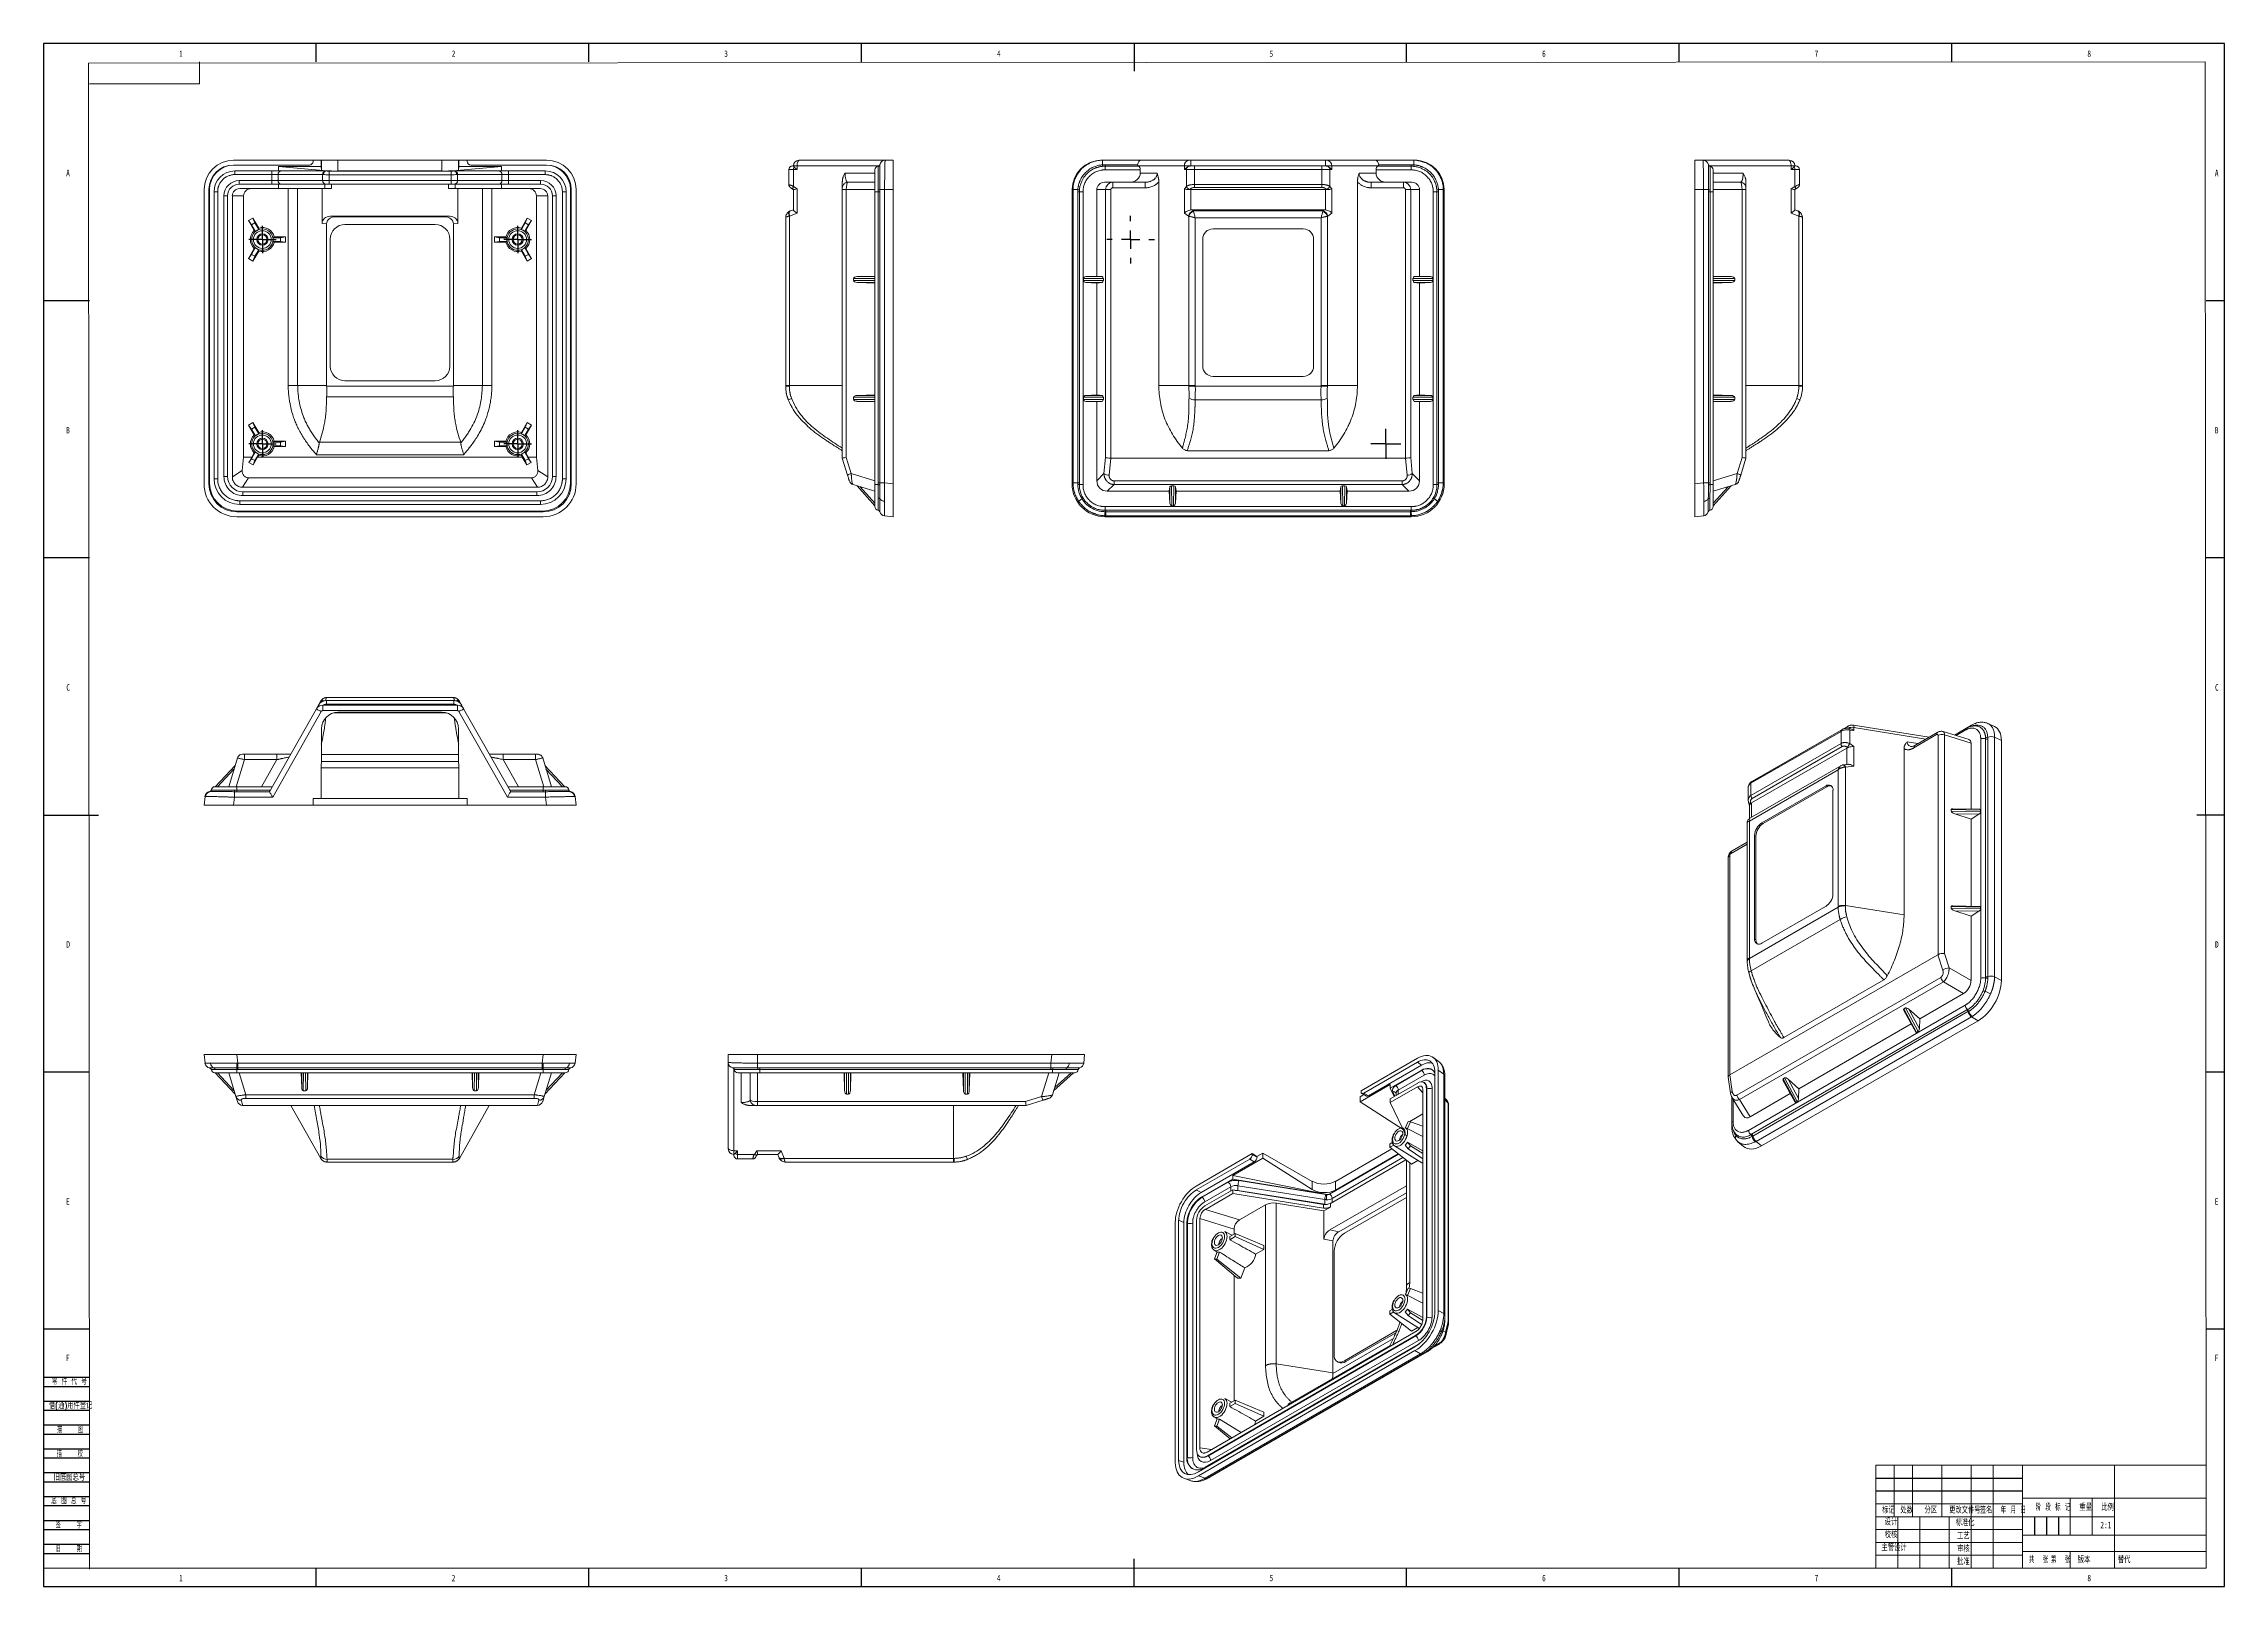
# Model space of a CAD drawing. Header units: millimetres. Extents: x 0 to 1189, y 0 to 841.
import ezdxf

# ---------------------------------------------------------------- set-up
doc = ezdxf.new("R2010")
doc.units = ezdxf.units.MM
for name, color, linetype in [('10', 7, 'Continuous'), ('5', 7, 'Continuous'), ('9', 7, 'Continuous'), ('SLD-0', 7, 'Continuous')]:
    doc.layers.add(name, color=color, linetype=linetype)
doc.styles.add('SLDTEXTSTYLE0', font='TXT', dxfattribs={"width": 0.7})
doc.styles.add('SLDTEXTSTYLE1', font='TXT', dxfattribs={"width": 0.7, "bigfont": 'bigfont'})
doc.styles.add('SLDTEXTSTYLE2', font='TXT', dxfattribs={"width": 0.6, "bigfont": 'bigfont'})
doc.styles.add('SLDTEXTSTYLE3', font='TXT', dxfattribs={"width": 0.614286, "bigfont": 'bigfont'})
doc.styles.add('SLDTEXTSTYLE4', font='TXT', dxfattribs={"width": 0.62, "bigfont": 'bigfont'})
doc.styles.add('SLDTEXTSTYLE5', font='TXT', dxfattribs={"width": 0.566667, "bigfont": 'bigfont'})

msp = doc.modelspace()

# ---------------------------------------------------------------- texts
at = {"layer": '10', "char_height": 3.5, "attachment_point": 2, "style": 'SLDTEXTSTYLE1'}
for s, insert in [('\\M+18D5A\\M+18A6A', (1007.2, 29.9)), ('\\M+18EE5\\M+18AC7设计', (1008.9, 22.8))]:
    msp.add_mtext(s, dxfattribs=dict(at, insert=insert))
at = {"layer": '10', "color": 7, "insert": (1112.5, 16.2), "char_height": 3.5, "attachment_point": 2, "style": 'SLDTEXTSTYLE1'}
msp.add_mtext('\\M+194C5\\M+1967B', dxfattribs=at)
at = {"layer": '9', "color": 7, "char_height": 3.5}
for s, insert, attachment_point, style in [('1', (74.9, 837.3), 2, 'SLDTEXTSTYLE0'), ('2', (223.5, 837.3), 2, 'SLDTEXTSTYLE0'), ('3', (372.1, 837.3), 2, 'SLDTEXTSTYLE0'), ('4', (520.8, 837.3), 2, 'SLDTEXTSTYLE0'), ('5', (669.4, 837.3), 2, 'SLDTEXTSTYLE0'), ('6', (818, 837.3), 2, 'SLDTEXTSTYLE0'), ('7', (966.6, 837.3), 2, 'SLDTEXTSTYLE0'), ('8', (1115.3, 837.3), 2, 'SLDTEXTSTYLE0'), ('A', (13.3, 772.2), 2, 'SLDTEXTSTYLE0'), ('A', (1184.8, 772.2), 2, 'SLDTEXTSTYLE0'), ('B', (13.3, 632), 2, 'SLDTEXTSTYLE0'), ('B', (1184.8, 632), 2, 'SLDTEXTSTYLE0'), ('C', (13.4, 491.8), 2, 'SLDTEXTSTYLE0'), ('C', (1184.9, 491.8), 2, 'SLDTEXTSTYLE0'), ('D', (13.4, 351.7), 2, 'SLDTEXTSTYLE0'), ('D', (1184.9, 351.7), 2, 'SLDTEXTSTYLE0'), ('E', (13.3, 211.5), 2, 'SLDTEXTSTYLE0'), ('E', (1184.8, 211.5), 2, 'SLDTEXTSTYLE0'), ('F', (13.2, 126.3), 2, 'SLDTEXTSTYLE0'), ('F', (1184.7, 126.3), 2, 'SLDTEXTSTYLE0'), ('\\M+197EB \\M+18C8F \\M+191E3 \\M+18D86', (4.5, 113.4), 1, 'SLDTEXTSTYLE3'), ('\\M+18ED8(\\M+192CA)\\M+19770\\M+18C8F\\M+1936F记', (2.9, 100.3), 1, 'SLDTEXTSTYLE1'), ('\\M+19560    图', (14.4, 87.2), 2, 'SLDTEXTSTYLE5'), ('\\M+19560    \\M+18D5A', (14.3, 74.1), 2, 'SLDTEXTSTYLE5'), ('\\M+18B8C\\M+192EA图总\\M+18D86', (5.5, 61.2), 1, 'SLDTEXTSTYLE1'), ('\\M+192EA 图 总 \\M+18D86', (4.2, 48.4), 1, 'SLDTEXTSTYLE3'), ('标记', (1005.8, 43.3), 2, 'SLDTEXTSTYLE1'), ('设计', (1007.2, 36.8), 2, 'SLDTEXTSTYLE1'), ('处\\M+19094', (1015.8, 43.3), 2, 'SLDTEXTSTYLE1'), ('\\M+195AA\\M+18BE6', (1028.9, 43.3), 2, 'SLDTEXTSTYLE1'), ('\\M+18D58\\M+189FC\\M+195B6\\M+18C8F\\M+18D86', (1047.5, 43.3), 2, 'SLDTEXTSTYLE1'), ('标\\M+18F79\\M+189BB', (1047.6, 36.4), 2, 'SLDTEXTSTYLE1'), ('签\\M+196BC', (1059.1, 43.3), 2, 'SLDTEXTSTYLE1'), ('\\M+1944E \\M+18C8E \\M+193FA', (1073.9, 43.3), 2, 'SLDTEXTSTYLE4'), ('阶 \\M+19269 标 记', (1095.5, 44.8), 2, 'SLDTEXTSTYLE3'), ('\\M+18F64\\M+197CA', (1113.4, 44.8), 2, 'SLDTEXTSTYLE1'), ('\\M+194E4\\M+197E1', (1125.3, 44.8), 2, 'SLDTEXTSTYLE1'), ('签    \\M+18E9A', (13.7, 35.2), 2, 'SLDTEXTSTYLE5'), ('\\M+18D48艺', (1046.7, 29.2), 2, 'SLDTEXTSTYLE1'), ('\\M+193FA    \\M+18AFA', (13.8, 22.2), 2, 'SLDTEXTSTYLE5'), ('\\M+194E1\\M+18F79', (1046.7, 15.2), 2, 'SLDTEXTSTYLE1'), ('审\\M+18A6A', (1046.7, 22.2), 2, 'SLDTEXTSTYLE1'), ('\\M+18BA4  张', (1087.7, 16.2), 2, 'SLDTEXTSTYLE2'), ('\\M+191E6  张', (1099.7, 16.2), 2, 'SLDTEXTSTYLE2'), ('1', (74.9, 6.3), 2, 'SLDTEXTSTYLE0'), ('2', (223.5, 6.3), 2, 'SLDTEXTSTYLE0'), ('3', (372.1, 6.3), 2, 'SLDTEXTSTYLE0'), ('4', (520.8, 6.3), 2, 'SLDTEXTSTYLE0'), ('5', (669.4, 6.3), 2, 'SLDTEXTSTYLE0'), ('6', (818, 6.3), 2, 'SLDTEXTSTYLE0'), ('7', (966.6, 6.3), 2, 'SLDTEXTSTYLE0'), ('8', (1115.3, 6.3), 2, 'SLDTEXTSTYLE0')]:
    msp.add_mtext(s, dxfattribs=dict(at, insert=insert, attachment_point=attachment_point, style=style))
at = {"layer": 'SLD-0', "char_height": 3.5}
for s, insert, attachment_point, style in [('2:1', (1124.4, 35.2), 2, 'SLDTEXTSTYLE0'), ('\\M+191D6\\M+191E3', (1130.9, 16.2), 1, 'SLDTEXTSTYLE1')]:
    msp.add_mtext(s, dxfattribs=dict(at, insert=insert, attachment_point=attachment_point, style=style))

# ---------------------------------------------------------------- blocks, each defined once
blk = doc.blocks.new('SW_CENTERMARKSYMBOL_0')
at = {"layer": '10', "color": 0}
for p, q in [((-5, 0), (-7.5, 0)), ((0, 0), (-5, 0)), ((0, 5), (0, 7.5)), ((0, 0), (0, 5)), ((0, 0), (0, -5)), ((0, 0), (5, 0)), ((5, 0), (7.5, 0)), ((0, -5), (0, -7.5))]:
    blk.add_line(p, q, dxfattribs=at)
blk = doc.blocks.new('SW_CENTERMARKSYMBOL_1')
at = {"layer": '10', "color": 0}
for p, q in [((-5, 0), (-7.5, 0)), ((0, 0), (-5, 0)), ((0, 5), (0, 7.5)), ((0, 0), (0, 5)), ((0, 0), (0, -5)), ((0, 0), (5, 0)), ((5, 0), (7.5, 0)), ((0, -5), (0, -7.5))]:
    blk.add_line(p, q, dxfattribs=at)
blk = doc.blocks.new('SW_CENTERMARKSYMBOL_2')
at = {"layer": '10', "color": 0}
for p, q in [((-5, 0), (-7.5, 0)), ((0, 0), (-5, 0)), ((0, 5), (0, 7.5)), ((0, 0), (0, 5)), ((0, 0), (0, -5)), ((0, 0), (5, 0)), ((5, 0), (7.5, 0)), ((0, -5), (0, -7.5))]:
    blk.add_line(p, q, dxfattribs=at)
blk = doc.blocks.new('SW_CENTERMARKSYMBOL_3')
at = {"layer": '10', "color": 0}
for p, q in [((-5, 0), (-7.5, 0)), ((0, 0), (-5, 0)), ((0, 5), (0, 7.5)), ((0, 0), (0, 5)), ((0, 0), (0, -5)), ((0, 0), (5, 0)), ((5, 0), (7.5, 0)), ((0, -5), (0, -7.5))]:
    blk.add_line(p, q, dxfattribs=at)
blk = doc.blocks.new('SW_CENTERMARKSYMBOL_4')
at = {"layer": '10', "color": 0}
for p, q in [((0, 10), (0, 13)), ((-10, 0), (-13, 0)), ((0, 0), (-5, 0)), ((0, 0), (0, 5)), ((0, 0), (0, -5)), ((0, 0), (5, 0)), ((10, 0), (13, 0)), ((0, -10), (0, -13))]:
    blk.add_line(p, q, dxfattribs=at)
blk = doc.blocks.new('SW_CENTERMARKSYMBOL_5')
at = {"layer": '10', "color": 0}
for p, q in [((-5, 0), (-8.2, 0)), ((0, 0), (-5, 0)), ((0, 5), (0, 8.2)), ((0, 0), (0, 5)), ((0, 0), (0, -5)), ((0, 0), (5, 0)), ((5, 0), (8.2, 0)), ((0, -5), (0, -8.2))]:
    blk.add_line(p, q, dxfattribs=at)

# ---------------------------------------------------------------- linework, layer by layer
at = {"color": 7, "linetype": 'Continuous', "lineweight": 15}
for p, q in [((103.6, 777.4), (146.9, 777.4)), ((103.6, 774.8), (144.9, 774.8)), ((128.1, 774), (154.5, 771.6)), ((128.1, 774), (151.3, 774)), ((128.1, 771.6), (128.1, 774)), ((146.9, 776.8), (146.9, 777.4)), ((146.9, 777.4), (151.3, 777.4)), ((151.3, 774), (151.3, 777.4)), ((151.3, 777.4), (151.5, 777.4)), ((151.5, 772), (151.3, 774)), ((151.5, 772), (151.5, 777.4)), ((151.5, 777.4), (160.5, 777.4)), ((160.5, 771.6), (160.5, 777.4)), ((160.5, 777.4), (217.2, 777.4)), ((217.2, 771.6), (217.2, 777.4)), ((217.2, 777.4), (226.2, 777.4)), ((223.2, 771.6), (249.6, 774)), ((226.2, 772), (226.2, 777.4)), ((226.2, 777.4), (226.4, 777.4)), ((226.4, 774), (226.2, 772)), ((226.4, 777.4), (226.4, 774)), ((226.4, 777.4), (230.9, 777.4)), ((226.4, 774), (249.6, 774)), ((230.9, 777.4), (274.2, 777.4)), ((230.9, 777.4), (230.9, 776.8)), ((232.9, 774.8), (274.2, 774.8)), ((249.6, 774), (249.6, 771.6)), ((408.8, 774.4), (410.8, 774.4)), ((408.8, 774.3), (408.8, 774.4)), ((455.6, 774.4), (410.8, 774.4)), ((410.8, 772.3), (410.8, 774.4)), ((458.8, 777.4), (412.3, 777.4)), ((458.8, 777.4), (463.2, 777.4)), ((463.2, 777.4), (463.2, 761.4)), ((576.9, 777.4), (577.3, 777.4)), ((577.3, 777.4), (577.3, 774.9)), ((577.3, 777.4), (598.2, 777.4)), ((578.7, 774.2), (578.7, 775)), ((578.7, 775), (596.5, 775)), ((596.9, 774.2), (578.7, 774.2)), ((578.7, 772.2), (578.7, 774.2)), ((622, 774.4), (596.6, 774.4)), ((624.6, 777.4), (598.2, 777.4)), ((622, 774.4), (622, 772.3)), ((622, 774.4), (625.5, 774.4)), ((625.5, 777.4), (698.9, 777.4)), ((625.5, 774.4), (625.5, 777.4)), ((625.5, 774.3), (625.5, 774.4)), ((625.5, 774.4), (698.9, 774.4)), ((627.5, 772.3), (627.5, 774.3)), ((696.9, 774.3), (627.5, 774.3)), ((696.9, 774.3), (696.9, 772.3)), ((698.9, 777.4), (698.9, 774.4)), ((698.9, 774.3), (698.9, 774.4)), ((698.9, 774.4), (702.4, 774.4)), ((726.2, 777.4), (699.8, 777.4)), ((702.4, 772.3), (702.4, 774.4)), ((727.8, 774.4), (702.4, 774.4)), ((726.2, 777.4), (747, 777.4)), ((745.7, 774.2), (727.5, 774.2)), ((727.9, 775), (745.7, 775)), ((745.7, 775), (745.7, 774.2)), ((745.7, 772.2), (745.7, 774.2)), ((747, 774.9), (747, 777.4)), ((747, 777.4), (747.5, 777.4)), ((900.3, 777.4), (900.3, 761.4)), ((900.3, 777.4), (904.7, 777.4)), ((951.3, 777.4), (904.7, 777.4)), ((952.8, 774.4), (908, 774.4)), ((908.6, 774.2), (908.6, 774.2)), ((952.8, 774.4), (952.8, 772.3)), ((952.8, 774.4), (954.8, 774.4)), ((954.8, 774.3), (954.8, 774.4)), ((87.5, 761.4), (87.5, 601)), ((90.1, 601.1), (90.1, 761.4)), ((90.5, 761.4), (90.1, 761.4)), ((90.5, 761.4), (90.5, 601.4)), ((104.3, 771.6), (128.1, 771.6)), ((104.3, 771.6), (104.3, 769.6)), ((124.4, 769.6), (104.3, 769.6)), ((106.7, 766.4), (106.7, 764.4)), ((124.4, 766.4), (106.7, 766.4)), ((106.7, 764.4), (128.1, 764.4)), ((107, 762), (128.1, 762)), ((124.4, 771.6), (124.4, 769.6)), ((127.8, 769.6), (124.4, 769.6)), ((124.4, 769.6), (124.4, 766.4)), ((124.4, 766.4), (124.4, 764.4)), ((124.4, 766.4), (127.8, 766.4)), ((127.8, 766.4), (127.8, 769.6)), ((152.1, 769.6), (127.8, 769.6)), ((152.1, 766.4), (127.8, 766.4)), ((128.1, 771.6), (154.5, 771.6)), ((128.1, 762), (128.1, 764.4)), ((128.1, 764.4), (153.4, 764.4)), ((153.4, 762), (128.1, 762)), ((133.3, 762), (133.3, 654.6)), ((138.5, 654.7), (138.5, 762)), ((151.8, 743), (151.8, 762)), ((152.1, 766.4), (152.1, 769.6)), ((152.1, 769.6), (152.5, 769.6)), ((155.6, 766.4), (152.1, 766.4)), ((153.4, 762), (153.4, 764.4)), ((153.4, 764.4), (156.9, 764.4)), ((156.9, 762), (153.4, 762)), ((155.6, 771.5), (222.2, 771.5)), ((155.6, 769.5), (155.6, 771.5)), ((155.6, 766.4), (155.6, 769.5)), ((222.2, 769.5), (155.6, 769.5)), ((155.6, 764.4), (155.6, 766.4)), ((222.2, 766.4), (155.6, 766.4)), ((156.9, 762), (156.9, 764.4)), ((156.9, 764.4), (220.8, 764.4)), ((217.2, 771.6), (160.5, 771.6)), ((220.8, 762), (220.8, 764.4)), ((220.8, 764.4), (224.3, 764.4)), ((224.3, 762), (220.8, 762)), ((222.2, 771.5), (222.2, 769.5)), ((222.2, 766.4), (222.2, 769.5)), ((222.2, 766.4), (222.2, 764.4)), ((225.6, 766.4), (222.2, 766.4)), ((223.2, 771.6), (249.6, 771.6)), ((224.3, 764.4), (249.6, 764.4)), ((224.3, 762), (224.3, 764.4)), ((249.6, 762), (224.3, 762)), ((225.2, 769.6), (225.6, 769.6)), ((249.9, 769.6), (225.6, 769.6)), ((225.6, 766.4), (225.6, 769.6)), ((249.9, 766.4), (225.6, 766.4)), ((225.9, 762), (225.9, 743)), ((239.2, 762), (239.2, 654.7)), ((244.4, 654.6), (244.4, 762)), ((249.6, 771.6), (273.5, 771.6)), ((249.6, 764.4), (249.6, 762)), ((249.6, 764.4), (271, 764.4)), ((249.6, 762), (270.7, 762)), ((253.4, 769.6), (249.9, 769.6)), ((249.9, 769.6), (249.9, 766.4)), ((249.9, 766.4), (253.4, 766.4)), ((253.4, 771.6), (253.4, 769.6)), ((273.5, 769.6), (253.4, 769.6)), ((253.4, 766.4), (253.4, 769.6)), ((253.4, 764.4), (253.4, 766.4)), ((271, 766.4), (253.4, 766.4)), ((271, 766.4), (271, 764.4)), ((273.5, 769.6), (273.5, 771.6)), ((287.3, 601.4), (287.3, 761.4)), ((287.3, 761.4), (287.6, 761.4)), ((287.6, 761.4), (287.6, 601.1)), ((290.3, 601), (290.3, 761.4)), ((408.8, 772.3), (406.3, 772.3)), ((406.3, 772.3), (406.3, 764.2)), ((408.8, 761.4), (408.7, 761.5)), ((408.8, 772.3), (408.8, 763.2)), ((410.8, 772.3), (408.8, 772.3)), ((410.8, 761.8), (408.8, 763.2)), ((408.8, 761.5), (408.8, 750.4)), ((410.8, 761.8), (410.8, 748.6)), ((435.4, 615), (435.4, 761.4)), ((437.6, 761.4), (435.4, 761.4)), ((437, 770.4), (453.2, 770.4)), ((437.6, 615.4), (437.6, 761.4)), ((453.2, 761.4), (437.6, 761.4)), ((438.4, 765.4), (453.2, 765.4)), ((455.9, 761.4), (458.5, 761.4)), ((458.5, 761.4), (463.2, 761.4)), ((458.5, 761.4), (458.5, 601.5)), ((463.2, 761.4), (463.2, 601)), ((560.8, 761.4), (561.3, 761.4)), ((560.8, 601), (560.8, 761.4)), ((561.3, 761.4), (563.9, 761.4)), ((561.3, 601.5), (561.3, 761.4)), ((579, 761.4), (574.2, 761.4)), ((574.2, 761.4), (574.2, 714.3)), ((578.4, 765.4), (582.9, 765.4)), ((597.9, 772.2), (578.7, 772.2)), ((581.8, 761.4), (579, 761.4)), ((579, 761.4), (579, 615.4)), ((581.8, 761.4), (581.8, 615)), ((582.9, 765.4), (582.9, 762.4)), ((600.6, 765.4), (582.9, 765.4)), ((600.6, 762.4), (582.9, 762.4)), ((597.9, 770.4), (597.9, 772.2)), ((597.9, 770.4), (607.2, 770.4)), ((600.6, 762.4), (600.6, 765.4)), ((608, 654.6), (608, 765.7)), ((623.1, 772.3), (622, 772.3)), ((623.1, 763.2), (622, 761.8)), ((622, 748.6), (622, 761.8)), ((627.5, 772.3), (623.1, 772.3)), ((623.1, 763.2), (623.1, 772.3)), ((624.8, 761.4), (624.9, 761.5)), ((698.9, 761.5), (625.5, 761.5)), ((625.5, 750.4), (625.5, 761.5)), ((627.5, 764.2), (627.5, 772.3)), ((696.9, 772.3), (627.5, 772.3)), ((627.5, 764.2), (696.9, 764.2)), ((627.5, 762.6), (627.5, 764.2)), ((696.9, 762.6), (627.5, 762.6)), ((696.9, 772.3), (696.9, 764.2)), ((701.2, 772.3), (696.9, 772.3)), ((696.9, 762.6), (696.9, 764.2)), ((698.9, 761.5), (698.9, 750.4)), ((699.6, 761.4), (699.5, 761.5)), ((701.2, 772.3), (701.2, 763.2)), ((702.4, 772.3), (701.2, 772.3)), ((702.4, 761.8), (701.2, 763.2)), ((702.4, 761.8), (702.4, 748.6)), ((716.4, 765.7), (716.4, 654.6)), ((717.2, 770.4), (726.5, 770.4)), ((723.8, 762.4), (723.8, 765.4)), ((741.5, 765.4), (723.8, 765.4)), ((741.5, 762.4), (723.8, 762.4)), ((726.5, 772.2), (726.5, 770.4)), ((745.7, 772.2), (726.5, 772.2)), ((741.5, 762.4), (741.5, 765.4)), ((741.5, 765.4), (746, 765.4)), ((742.5, 615), (742.5, 761.4)), ((745.4, 761.4), (742.5, 761.4)), ((745.4, 615.4), (745.4, 761.4)), ((750.2, 761.4), (745.4, 761.4)), ((750.2, 714.3), (750.2, 761.4)), ((760.5, 761.4), (763.1, 761.4)), ((763.1, 761.4), (763.1, 601.5)), ((763.1, 761.4), (763.6, 761.4)), ((763.6, 761.4), (763.6, 601)), ((900.3, 601), (900.3, 761.4)), ((900.3, 761.4), (905, 761.4)), ((905, 601.5), (905, 761.4)), ((905, 761.4), (907.7, 761.4)), ((910.3, 770.4), (926.6, 770.4)), ((910.3, 765.4), (925.1, 765.4)), ((926, 761.4), (910.3, 761.4)), ((926, 761.4), (926, 615.4)), ((928.1, 761.4), (926, 761.4)), ((928.1, 761.4), (928.1, 615)), ((954.8, 772.3), (952.8, 772.3)), ((954.8, 763.2), (952.8, 761.8)), ((952.8, 748.6), (952.8, 761.8)), ((954.8, 763.2), (954.8, 772.3)), ((957.3, 772.3), (954.8, 772.3)), ((954.8, 761.4), (954.9, 761.5)), ((954.8, 750.4), (954.8, 761.5)), ((957.3, 764.2), (957.3, 772.3)), ((92.9, 603.8), (92.9, 760.2)), ((94.9, 760.2), (92.9, 760.2)), ((94.9, 760.2), (94.9, 603.8)), ((100.3, 758), (98.3, 758)), ((98.3, 758), (98.3, 605)), ((100.3, 605), (100.3, 758)), ((102.9, 604.8), (102.9, 758)), ((109, 758), (102.9, 758)), ((109, 758), (109, 615.6)), ((268.7, 615.6), (268.7, 758)), ((268.7, 758), (274.9, 758)), ((274.9, 758), (274.9, 604.8)), ((277.4, 758), (277.4, 605)), ((279.4, 758), (277.4, 758)), ((279.4, 605), (279.4, 758)), ((282.9, 760.2), (284.9, 760.2)), ((282.9, 603.8), (282.9, 760.2)), ((284.9, 760.2), (284.9, 603.8)), ((407.1, 749.8), (408.8, 750.4)), ((453.2, 760.2), (455, 760.2)), ((453.2, 600.6), (453.2, 760.2)), ((455, 760.2), (455.9, 760.2)), ((455, 601.5), (455, 760.2)), ((455.9, 760.2), (455.9, 601.5)), ((563.8, 760.2), (564.7, 760.2)), ((563.8, 601.5), (563.8, 760.2)), ((564.7, 760.2), (564.7, 601.5)), ((566.7, 760.2), (564.7, 760.2)), ((566.7, 760.2), (566.7, 600.6)), ((626, 750.4), (626.9, 749.8)), ((626, 750.4), (698.4, 750.4)), ((697.5, 749.8), (626.9, 749.8)), ((697.5, 749.8), (698.4, 750.4)), ((757.7, 600.6), (757.7, 760.2)), ((757.7, 760.2), (759.7, 760.2)), ((759.7, 601.5), (759.7, 760.2)), ((759.7, 760.2), (760.5, 760.2)), ((760.5, 760.2), (760.5, 601.5)), ((907.7, 601.5), (907.7, 760.2)), ((907.7, 760.2), (908.6, 760.2)), ((908.6, 760.2), (908.6, 601.5)), ((910.3, 760.2), (908.6, 760.2)), ((910.3, 760.2), (910.3, 600.6)), ((954.8, 750.4), (956.5, 749.8)), ((114.1, 745.8), (111.7, 744.5)), ((111.7, 744.5), (113.4, 742.3)), ((111.7, 744.5), (114.8, 739.1)), ((115.2, 743.3), (113.4, 742.3)), ((113.4, 742.3), (115.4, 738.7)), ((115.2, 743.3), (114.1, 745.8)), ((117.3, 740.4), (114.1, 745.8)), ((117.3, 739.7), (115.2, 743.3)), ((151.8, 743), (154.3, 742.7)), ((154.3, 742.7), (154.3, 654.7)), ((221.4, 746.9), (156.3, 746.9)), ((156.3, 746.9), (158.8, 746.6)), ((158.8, 746.6), (218.9, 746.6)), ((213.5, 742.4), (164.3, 742.4)), ((218.9, 746.6), (221.4, 746.9)), ((225.9, 743), (223.4, 742.7)), ((223.4, 654.7), (223.4, 742.7)), ((263.6, 745.8), (260.5, 740.4)), ((262.5, 743.3), (260.5, 739.7)), ((262.3, 738.7), (264.3, 742.3)), ((263.6, 745.8), (262.5, 743.3)), ((264.3, 742.3), (262.5, 743.3)), ((262.9, 739.1), (266, 744.5)), ((266, 744.5), (263.6, 745.8)), ((264.3, 742.3), (266, 744.5)), ((404.6, 746.1), (404.6, 654.7)), ((406.6, 746.9), (406.6, 654.6)), ((410.8, 748.6), (406.7, 747)), ((624.3, 747), (622, 748.6)), ((624.4, 654.6), (624.4, 746.9)), ((627.9, 654.7), (627.9, 746.1)), ((696.5, 746.1), (627.9, 746.1)), ((637.6, 740), (686.8, 740)), ((696.5, 746.1), (696.5, 654.7)), ((700, 746.9), (700, 654.6)), ((702.4, 748.6), (700.1, 747)), ((956.9, 747), (952.8, 748.6)), ((957, 654.6), (957, 746.9)), ((959, 654.7), (959, 746.1)), ((114.8, 729.3), (111.7, 723.9)), ((113.4, 726.1), (111.7, 723.9)), ((115.4, 729.7), (113.4, 726.1)), ((115.2, 725.1), (113.4, 726.1)), ((114.1, 722.5), (117.3, 727.9)), ((115.2, 725.1), (117.3, 728.6)), ((129.2, 735.2), (125.1, 735.2)), ((125.1, 733.1), (129.2, 733.1)), ((131.9, 735.6), (125.7, 735.6)), ((125.7, 732.8), (131.9, 732.8)), ((131.9, 735.6), (129.2, 735.2)), ((129.2, 733.1), (129.2, 735.2)), ((129.2, 733.1), (131.9, 732.8)), ((131.9, 732.8), (131.9, 735.6)), ((156.3, 734.4), (156.3, 665.2)), ((221.5, 665.2), (221.5, 734.4)), ((245.8, 735.6), (245.8, 732.8)), ((248.5, 735.2), (245.8, 735.6)), ((252, 735.6), (245.8, 735.6)), ((245.8, 732.8), (248.5, 733.1)), ((245.8, 732.8), (252, 732.8)), ((248.5, 733.1), (248.5, 735.2)), ((252.7, 735.2), (248.5, 735.2)), ((248.5, 733.1), (252.7, 733.1)), ((260.5, 728.6), (262.5, 725.1)), ((260.5, 727.9), (263.6, 722.5)), ((264.3, 726.1), (262.3, 729.7)), ((262.5, 725.1), (264.3, 726.1)), ((266, 723.9), (262.9, 729.3)), ((266, 723.9), (264.3, 726.1)), ((632, 665.2), (632, 734.4)), ((692.4, 734.4), (692.4, 665.2)), ((111.7, 723.9), (114.1, 722.5)), ((114.1, 722.5), (115.2, 725.1)), ((262.5, 725.1), (263.6, 722.5)), ((263.6, 722.5), (266, 723.9)), ((443.6, 714), (453.2, 714.3)), ((443.6, 714), (453.2, 714)), ((568.2, 714), (574.2, 714.3)), ((568.2, 714), (577.1, 714)), ((574.2, 714.3), (577.1, 714)), ((747.2, 714), (750.2, 714.3)), ((747.2, 714), (756.2, 714)), ((750.2, 714.3), (756.2, 714)), ((910.3, 714.3), (920, 714)), ((910.3, 714), (920, 714)), ((441.6, 713), (453.2, 713)), ((441.6, 713), (441.6, 711.8)), ((453.2, 711.8), (441.6, 711.8)), ((453.2, 710.8), (443.6, 710.8)), ((453.2, 710.5), (443.6, 710.8)), ((566.9, 713), (577.8, 713)), ((566.9, 713), (566.9, 711.8)), ((577.8, 711.8), (566.9, 711.8)), ((577.1, 710.8), (568.2, 710.8)), ((574.2, 710.5), (568.2, 710.8)), ((577.1, 710.8), (574.2, 710.5)), ((574.2, 710.5), (574.2, 649.5)), ((577.8, 711.8), (577.8, 713)), ((746.6, 713), (746.6, 711.8)), ((746.6, 713), (757.5, 713)), ((757.5, 711.8), (746.6, 711.8)), ((750.2, 710.5), (747.2, 710.8)), ((756.2, 710.8), (747.2, 710.8)), ((756.2, 710.8), (750.2, 710.5)), ((750.2, 649.5), (750.2, 710.5)), ((757.5, 711.8), (757.5, 713)), ((910.3, 713), (922, 713)), ((922, 711.8), (910.3, 711.8)), ((920, 710.8), (910.3, 710.8)), ((920, 710.8), (910.3, 710.5)), ((922, 711.8), (922, 713)), ((154.3, 654.7), (138.5, 654.7)), ((223.4, 654.3), (154.3, 654.3)), ((164.3, 657.2), (213.5, 657.2)), ((239.2, 654.7), (223.4, 654.7)), ((404.6, 654.3), (404.6, 654.7)), ((406.6, 654.6), (435.4, 654.6)), ((624.4, 654.6), (608, 654.6)), ((627.9, 654.3), (627.9, 654.7)), ((696.5, 654.3), (627.9, 654.3)), ((686.8, 659.6), (637.6, 659.6)), ((696.5, 654.3), (696.5, 654.7)), ((700, 654.6), (716.4, 654.6)), ((957, 654.6), (928.1, 654.6)), ((959, 654.3), (959, 654.7)), ((223.4, 648.4), (154.3, 648.4)), ((441.6, 648.2), (453.2, 648.2)), ((441.6, 648.2), (441.6, 647)), ((453.2, 647), (441.6, 647)), ((443.6, 649.2), (453.2, 649.5)), ((443.6, 649.2), (453.2, 649.2)), ((453.2, 646), (443.6, 646)), ((453.2, 645.7), (443.6, 646)), ((566.9, 648.2), (566.9, 647)), ((566.9, 648.2), (577.8, 648.2)), ((577.8, 647), (566.9, 647)), ((568.2, 649.2), (574.2, 649.5)), ((568.2, 649.2), (577.1, 649.2)), ((577.1, 646), (568.2, 646)), ((574.2, 645.7), (568.2, 646)), ((574.2, 649.5), (577.1, 649.2)), ((577.1, 646), (574.2, 645.7)), ((574.2, 645.7), (574.2, 602.7)), ((577.8, 647), (577.8, 648.2)), ((696.5, 646.9), (627.9, 646.9)), ((746.6, 648.2), (746.6, 647)), ((746.6, 648.2), (757.5, 648.2)), ((757.5, 647), (746.6, 647)), ((747.2, 649.2), (750.2, 649.5)), ((747.2, 649.2), (756.2, 649.2)), ((750.2, 645.7), (747.2, 646)), ((756.2, 646), (747.2, 646)), ((750.2, 649.5), (756.2, 649.2)), ((756.2, 646), (750.2, 645.7)), ((750.2, 602.7), (750.2, 645.7)), ((757.5, 647), (757.5, 648.2)), ((910.3, 649.5), (920, 649.2)), ((910.3, 649.2), (920, 649.2)), ((910.3, 648.2), (922, 648.2)), ((922, 647), (910.3, 647)), ((920, 646), (910.3, 646)), ((920, 646), (910.3, 645.7)), ((922, 647), (922, 648.2)), ((114.1, 634.4), (111.7, 633.1)), ((111.7, 633.1), (113.4, 630.9)), ((111.7, 633.1), (114.8, 627.7)), ((115.2, 631.9), (113.4, 630.9)), ((113.4, 630.9), (115.4, 627.3)), ((115.2, 631.9), (114.1, 634.4)), ((117.3, 629), (114.1, 634.4)), ((117.3, 628.3), (115.2, 631.9)), ((263.6, 634.4), (260.5, 629)), ((262.5, 631.9), (260.5, 628.3)), ((262.3, 627.3), (264.3, 630.9)), ((263.6, 634.4), (262.5, 631.9)), ((262.5, 631.9), (264.3, 630.9)), ((262.9, 627.7), (266, 633.1)), ((266, 633.1), (263.6, 634.4)), ((264.3, 630.9), (266, 633.1)), ((129.2, 623.8), (125.1, 623.8)), ((125.1, 621.7), (129.2, 621.7)), ((131.9, 624.2), (125.7, 624.2)), ((125.7, 621.4), (131.9, 621.4)), ((131.9, 624.2), (129.2, 623.8)), ((129.2, 621.7), (129.2, 623.8)), ((129.2, 621.7), (131.9, 621.4)), ((131.9, 621.4), (131.9, 624.2)), ((227.4, 623.7), (150.4, 623.7)), ((245.8, 624.2), (245.8, 621.4)), ((248.5, 623.8), (245.8, 624.2)), ((252, 624.2), (245.8, 624.2)), ((245.8, 621.4), (248.5, 621.7)), ((245.8, 621.4), (252, 621.4)), ((248.5, 621.7), (248.5, 623.8)), ((252.7, 623.8), (248.5, 623.8)), ((248.5, 621.7), (252.7, 621.7)), ((700.7, 619.1), (623.7, 619.1)), ((108.3, 608.3), (102.9, 604.8)), ((109, 615.6), (108.3, 608.3)), ((113.5, 615.6), (109, 615.6)), ((113.5, 615.6), (111.8, 612.6)), ((113.4, 614.7), (111.8, 612.6)), ((111.8, 612.6), (114.2, 611.3)), ((115.4, 618.3), (113.4, 614.7)), ((113.4, 614.7), (115.2, 613.7)), ((113.5, 615.6), (114.8, 617.9)), ((114.2, 611.3), (116.7, 615.6)), ((114.2, 611.3), (115.2, 613.7)), ((115.2, 613.7), (117.3, 617.2)), ((117.3, 616.5), (116.7, 615.6)), ((261, 615.6), (116.7, 615.6)), ((148.7, 616.9), (229, 616.9)), ((260.5, 617.2), (262.5, 613.7)), ((261, 615.6), (260.5, 616.5)), ((261, 615.6), (263.5, 611.3)), ((264.3, 614.7), (262.3, 618.3)), ((262.5, 613.7), (264.3, 614.7)), ((262.5, 613.7), (263.5, 611.3)), ((262.9, 617.9), (264.2, 615.6)), ((263.5, 611.3), (265.9, 612.6)), ((265.9, 612.6), (264.2, 615.6)), ((268.7, 615.6), (264.2, 615.6)), ((265.9, 612.6), (264.3, 614.7)), ((269.4, 608.3), (268.7, 615.6)), ((274.9, 604.8), (269.4, 608.3)), ((438.3, 605.8), (435.4, 615)), ((435.4, 615), (435.4, 615)), ((437.6, 615.4), (440.3, 606.7)), ((440.3, 606.7), (453.2, 602.7)), ((574.2, 602.7), (578.1, 606.7)), ((579, 615.4), (578.1, 606.7)), ((581.9, 615), (581, 605.8)), ((581.9, 615), (742.5, 615)), ((743.4, 605.8), (742.5, 615)), ((745.4, 615.4), (746.2, 606.7)), ((746.2, 606.7), (750.2, 602.7)), ((910.3, 602.7), (923.3, 606.7)), ((926, 615.4), (923.3, 606.7)), ((928.1, 615), (925.3, 605.8)), ((928.1, 615), (928.1, 615)), ((90.5, 601.4), (90.1, 601.1)), ((94.9, 603.8), (92.9, 603.8)), ((98.3, 605), (100.3, 605)), ((108.4, 599.2), (111.7, 604.3)), ((269.3, 599.2), (108.4, 599.2)), ((269, 596.6), (108.7, 596.6)), ((108.7, 594.6), (108.7, 596.6)), ((108.7, 594.6), (269, 594.6)), ((111.7, 604.3), (266, 604.3)), ((266, 604.3), (269.3, 599.2)), ((269, 594.6), (269, 596.6)), ((279.4, 605), (277.4, 605)), ((282.9, 603.8), (284.9, 603.8)), ((287.3, 601.4), (287.6, 601.1)), ((441.3, 600.6), (453.2, 597)), ((443.5, 600), (453.2, 589.1)), ((445.2, 599.4), (453.2, 590.5)), ((453.2, 600.6), (455, 600.6)), ((455, 600.6), (455, 601.5)), ((455.9, 601.5), (455, 601.5)), ((455.9, 601.5), (458.5, 601.5)), ((463.2, 601), (458.5, 601.5)), ((463.2, 601), (463.2, 583.1)), ((560.8, 601), (561.3, 601.5)), ((561.3, 601.5), (563.8, 601.5)), ((564.7, 601.5), (563.8, 601.5)), ((564.7, 601.5), (564.7, 600.6)), ((566.7, 600.6), (564.7, 600.6)), ((583.6, 600.6), (579.9, 597)), ((613.7, 597), (579.9, 597)), ((583.6, 602.6), (740.8, 602.6)), ((583.6, 602.6), (583.6, 600.6)), ((583.6, 600.6), (740.8, 600.6)), ((613.7, 597), (614, 599.4)), ((614.1, 590.5), (613.7, 597)), ((614.1, 590.5), (614, 599.4)), ((616.2, 600), (615, 600)), ((615.1, 589.1), (615, 600)), ((616.2, 600), (616.1, 589.1)), ((617.2, 599.4), (617.1, 590.5)), ((617.5, 597), (617.1, 590.5)), ((617.2, 599.4), (617.5, 597)), ((706.9, 597), (617.5, 597)), ((706.9, 597), (707.2, 599.4)), ((707.3, 590.5), (706.9, 597)), ((707.3, 590.5), (707.2, 599.4)), ((709.4, 600), (708.2, 600)), ((708.3, 589.1), (708.2, 600)), ((709.4, 600), (709.3, 589.1)), ((710.4, 599.4), (710.3, 590.5)), ((710.7, 597), (710.3, 590.5)), ((710.4, 599.4), (710.7, 597)), ((744.4, 597), (710.7, 597)), ((740.8, 600.6), (740.8, 602.6)), ((740.8, 600.6), (744.4, 597)), ((757.7, 600.6), (759.7, 600.6)), ((759.7, 600.6), (759.7, 601.5)), ((760.5, 601.5), (759.7, 601.5)), ((760.5, 601.5), (763.1, 601.5)), ((763.6, 601), (763.1, 601.5)), ((900.3, 601), (905, 601.5)), ((900.3, 583.1), (900.3, 601)), ((905, 601.5), (907.7, 601.5)), ((908.6, 601.5), (907.7, 601.5)), ((908.6, 601.5), (908.6, 600.6)), ((910.3, 600.6), (908.6, 600.6)), ((922.3, 600.6), (910.3, 597)), ((910.3, 589.1), (920.1, 600)), ((910.3, 590.5), (918.4, 599.4)), ((105.8, 586.1), (105.4, 585.7)), ((272.3, 585.7), (105.4, 585.7)), ((105.4, 583.1), (272.4, 583.1)), ((105.8, 586.1), (272, 586.1)), ((106.9, 591.8), (106.9, 589.8)), ((106.9, 591.8), (270.9, 591.8)), ((270.9, 589.8), (106.9, 589.8)), ((270.9, 591.8), (270.9, 589.8)), ((272, 586.1), (272.3, 585.7)), ((463.2, 583.1), (458.5, 583.6)), ((578.7, 588.6), (578.7, 586.6)), ((578.7, 588.6), (745.7, 588.6)), ((578.7, 586.6), (579.2, 586.6)), ((578.7, 583.1), (579.2, 583.6)), ((745.7, 583.1), (578.7, 583.1)), ((579.2, 586.6), (745.2, 586.6)), ((579.2, 585.8), (579.2, 586.6)), ((745.2, 585.8), (579.2, 585.8)), ((579.2, 585.8), (579.2, 583.6)), ((745.2, 583.6), (579.2, 583.6)), ((615.1, 589.1), (616.1, 589.1)), ((708.3, 589.1), (709.3, 589.1)), ((745.2, 586.6), (745.7, 586.6)), ((745.2, 586.6), (745.2, 585.8)), ((745.2, 583.6), (745.2, 585.8)), ((745.7, 583.1), (745.2, 583.6)), ((745.7, 588.6), (745.7, 586.6)), ((900.3, 583.1), (905, 583.6)), ((123.3, 433.5), (148.7, 478.3)), ((124.9, 430.3), (151.3, 476.9)), ((148.7, 478.3), (149.8, 480.3)), ((149.8, 480.3), (151, 482.4)), ((152.2, 477.4), (152.2, 480.4)), ((225.6, 480.4), (152.2, 480.4)), ((225.6, 477.4), (152.2, 477.4)), ((154.2, 482.9), (223.6, 482.9)), ((154.2, 480.9), (154.2, 482.9)), ((154.2, 480.9), (223.6, 480.9)), ((154.5, 484.6), (223.2, 484.6)), ((158.2, 476.2), (219.6, 476.2)), ((160.5, 476.5), (217.2, 476.5)), ((223.6, 482.9), (223.6, 480.9)), ((225.6, 480.4), (225.6, 477.4)), ((226.4, 476.9), (252.9, 430.3)), ((226.7, 482.4), (227.9, 480.3)), ((227.9, 480.3), (229, 478.3)), ((229, 478.3), (254.5, 433.5)), ((151.3, 429.5), (151.5, 467.5)), ((226.2, 467.5), (226.4, 429.5)), ((980, 466.1), (930.9, 437.8)), ((980.4, 467), (931.3, 438.7)), ((983.8, 469), (931.9, 439)), ((980, 466.1), (980, 459.5)), ((984.8, 466.8), (984.8, 459.4)), ((987, 466.5), (984.8, 466.8)), ((1028, 462.9), (986.7, 469.5)), ((987, 466.5), (987, 468.2)), ((1032.1, 464.3), (1019.6, 457.1)), ((1032.8, 465.6), (1020.3, 458.4)), ((1032.9, 344.3), (1032.9, 463.9)), ((1049.8, 461.7), (1035.6, 466)), ((1036.4, 345), (1036.4, 464.2)), ((1050.9, 459.7), (1036.4, 464.2)), ((1051.1, 469.4), (1041.9, 464.1)), ((1048.1, 467.6), (1041.9, 464.1)), ((1063.7, 468.7), (1060.1, 470.4)), ((107.6, 453.5), (107.5, 453.5)), ((109.6, 453.7), (109.6, 450.7)), ((109.6, 453.7), (127.2, 453.7)), ((127.2, 453.7), (127.2, 450.7)), ((250.5, 453.7), (250.5, 450.7)), ((250.5, 453.7), (268.2, 453.7)), ((268.2, 450.7), (268.2, 453.7)), ((930.9, 431.2), (980, 459.5)), ((983.1, 457), (931.2, 427.1)), ((980.6, 457.8), (931.5, 429.5)), ((983.7, 457.3), (983.5, 457.4)), ((987, 457.9), (984.8, 459.4)), ((987, 457.9), (987, 447.1)), ((1014.4, 456.7), (1014.4, 366)), ((1050.9, 423.7), (1050.9, 459.7)), ((1056.2, 331.5), (1056.2, 461.8)), ((1058.8, 332.4), (1058.8, 461.9)), ((1060, 461.9), (1060, 332.4)), ((1063.7, 462.9), (1063.7, 332.3)), ((1063.7, 462.9), (1067.4, 461.2)), ((1067.4, 461.2), (1067.4, 330.2)), ((104.4, 447.5), (93.6, 435.9)), ((103.8, 445.5), (94.8, 435.9)), ((100.9, 435.9), (105.7, 451.6)), ((109.6, 450.7), (105, 435.9)), ((109.6, 450.7), (127.2, 450.7)), ((118.8, 435.9), (127.2, 450.7)), ((151.4, 449.7), (226.3, 449.7)), ((151.4, 446.2), (226.4, 446.2)), ((250.5, 450.7), (258.9, 435.9)), ((250.5, 450.7), (268.2, 450.7)), ((272.7, 435.9), (268.2, 450.7)), ((272.1, 451.6), (276.9, 435.9)), ((284.1, 435.9), (273.3, 447.5)), ((282.9, 435.9), (273.9, 445.5)), ((978.5, 445.2), (930, 417.2)), ((979.8, 447.3), (930.3, 418.7)), ((978.5, 445.2), (978.5, 370.6)), ((980.9, 447.8), (979.8, 447.3)), ((981.4, 447.8), (980.9, 447.8)), ((983.7, 448.1), (981.4, 447.8)), ((982.4, 446.5), (982.4, 371.1)), ((987, 447.1), (982.5, 446.5)), ((88, 430.6), (87.5, 425.9)), ((90.6, 433.3), (90.5, 433.3)), ((90.5, 433.3), (90.6, 433.3)), ((90.7, 433.3), (90.7, 433.3)), ((91.4, 434.1), (91.4, 434.1)), ((104, 430.3), (103.6, 425.9)), ((104, 433.2), (104, 430.3)), ((124.9, 430.3), (104, 430.3)), ((105.4, 435.9), (105.4, 434.1)), ((105.4, 435.9), (124.6, 435.9)), ((105.4, 433.2), (105.4, 434.1)), ((105.4, 434.1), (123.6, 434.1)), ((123.2, 433.2), (105.4, 433.2)), ((146.9, 429.5), (151.3, 429.5)), ((146.9, 425.9), (146.9, 429.5)), ((226.4, 429.5), (151.3, 429.5)), ((226.4, 429.5), (230.9, 429.5)), ((230.9, 429.5), (230.9, 425.9)), ((273.7, 430.3), (252.9, 430.3)), ((253.1, 435.9), (272.4, 435.9)), ((254.1, 434.1), (272.4, 434.1)), ((272.4, 433.2), (254.6, 433.2)), ((272.4, 435.9), (272.4, 434.1)), ((272.4, 434.1), (272.4, 433.2)), ((273.7, 430.3), (273.7, 433.2)), ((274.2, 425.9), (273.7, 430.3)), ((287.2, 433.3), (287.2, 433.3)), ((290.3, 425.9), (289.8, 430.6)), ((929.4, 435.7), (929.4, 428.6)), ((929.4, 428.6), (929.6, 427.3)), ((930.9, 431.2), (930.9, 437.8)), ((931.9, 439), (931.3, 438.7)), ((931.7, 438.9), (931.9, 439)), ((936.8, 416.2), (971.6, 436.3)), ((937.5, 415.8), (972.3, 435.9)), ((972.3, 435.9), (971.6, 436.3)), ((975.6, 434), (975.6, 377.5)), ((103.6, 425.9), (87.5, 425.9)), ((103.6, 425.9), (146.9, 425.9)), ((230.9, 425.9), (146.9, 425.9)), ((230.9, 425.9), (274.2, 425.9)), ((274.2, 425.9), (290.3, 425.9)), ((929.6, 427.3), (930.1, 425.5)), ((930, 342.6), (930, 417.2)), ((930.1, 425.5), (930.1, 418.6)), ((930.8, 426.7), (930.7, 426.9)), ((936.8, 416.2), (937.5, 415.8)), ((1040.1, 423.5), (1040.1, 422.6)), ((1040.1, 423.5), (1056, 423.2)), ((1056, 422.2), (1040.1, 422.6)), ((1055.6, 423.6), (1041, 423.9)), ((1050.9, 418.2), (1042, 421.2)), ((1055.1, 420.9), (1042, 421.2)), ((1055.1, 420.9), (1050.9, 418.2)), ((1050.9, 370.8), (1050.9, 418.2)), ((1056, 422.2), (1056, 423.2)), ((928.8, 405.6), (920.6, 400.9)), ((928.8, 416.1), (928.8, 340.9)), ((932.9, 352.9), (932.9, 409.4)), ((933.6, 409), (932.9, 409.4)), ((933.6, 352.5), (933.6, 409)), ((918.4, 397.1), (918.4, 277.7)), ((919.3, 398.3), (919.3, 278.8)), ((978.5, 370.3), (930, 342.3)), ((971.6, 370.7), (936.8, 350.6)), ((978.5, 370.3), (978.5, 370.6)), ((982.4, 371.1), (1014.4, 366)), ((1040.1, 370.6), (1040.1, 369.7)), ((1040.1, 370.6), (1056, 370.3)), ((1056, 369.3), (1040.1, 369.7)), ((1055.6, 370.7), (1041, 371)), ((1056, 369.3), (1056, 370.3)), ((979.5, 363.6), (931, 335.6)), ((1050.9, 365.3), (1042, 368.3)), ((1055.1, 368), (1042, 368.3)), ((1055.1, 368), (1050.9, 365.3)), ((1050.9, 330.2), (1050.9, 365.3)), ((932.9, 352.9), (933.6, 352.5)), ((1036.4, 345), (1038.9, 337.1)), ((919.3, 278.8), (1032.8, 344.3)), ((928.8, 340.9), (928.8, 340.5)), ((930, 342.3), (930, 342.6)), ((1035.5, 336), (1032.8, 344.3)), ((1038.9, 337.1), (1050.9, 330.2)), ((923.2, 267.8), (1034.4, 332)), ((924.6, 265.4), (1035.8, 329.5)), ((1003.3, 330.7), (948.8, 299.2)), ((1046.8, 323.2), (1022.9, 309.4)), ((1035.8, 329.5), (1046.8, 323.2)), ((1058.8, 331.6), (1058.8, 332.4)), ((1067.4, 330.2), (1063.7, 332.3)), ((929.6, 248.6), (1047.7, 316.8)), ((931.2, 246.5), (1048.6, 314.2)), ((1049.2, 313.3), (931.9, 245.5)), ((1051.1, 310.4), (933.7, 242.6)), ((1014.2, 313.9), (1020.7, 302.2)), ((1015.1, 315.3), (1014.3, 314.8)), ((1021.2, 302), (1014.3, 314.8)), ((1015.1, 315.3), (1022, 302.4)), ((1017, 314.6), (1022.9, 309.4)), ((1017, 314.6), (1022.7, 303.9)), ((1022.9, 309.4), (1022.7, 303.9)), ((1048.6, 314.2), (1049, 314.4)), ((1054.8, 308.3), (1051.1, 310.4)), ((1054.8, 308.3), (936.7, 240.1)), ((1018.2, 306.6), (957, 271.3)), ((1021.2, 302), (1022, 302.4)), ((87.5, 290), (88, 285.3)), ((87.5, 290), (105.4, 290)), ((105.4, 290), (105.9, 285.3)), ((105.4, 290), (272.4, 290)), ((272.4, 290), (271.9, 285.3)), ((272.4, 290), (290.3, 290)), ((290.3, 290), (289.8, 285.3)), ((373.3, 285.6), (373.3, 290)), ((373.3, 290), (389.3, 290)), ((373.3, 285.6), (373.3, 239)), ((389.3, 285.3), (389.3, 290)), ((389.3, 290), (549.7, 290)), ((549.7, 290), (549.2, 285.3)), ((549.7, 290), (567.6, 290)), ((567.6, 290), (567.1, 285.3)), ((718.4, 270.2), (749, 287.9)), ((719.8, 268.9), (749, 285.7)), ((751.3, 284.1), (749, 285.7)), ((760.4, 286.3), (757.5, 288.4)), ((90.5, 282.6), (90.7, 282.6)), ((93.6, 280), (104.4, 268.3)), ((94.8, 280), (103.8, 270.4)), ((104.8, 267), (100.9, 280)), ((105.9, 281.8), (105.4, 281.8)), ((105.4, 280), (105.4, 281.8)), ((272.4, 280), (105.4, 280)), ((105.9, 285.3), (271.9, 285.3)), ((105.9, 285.3), (105.9, 282.7)), ((105.9, 282.7), (271.9, 282.7)), ((105.9, 281.8), (105.9, 282.7)), ((271.9, 281.8), (105.9, 281.8)), ((110.3, 268), (106.6, 280)), ((140.7, 272), (140.4, 280)), ((140.7, 272), (140.7, 280)), ((141.6, 270.2), (141.7, 280)), ((142.8, 280), (142.9, 270.2)), ((143.8, 280), (143.9, 272)), ((144.1, 280), (143.9, 272)), ((233.9, 272), (233.6, 280)), ((233.9, 272), (233.9, 280)), ((234.8, 270.2), (234.9, 280)), ((236, 280), (236.1, 270.2)), ((237, 280), (237.1, 272)), ((237.3, 280), (237.1, 272)), ((267.5, 268), (271.1, 280)), ((271.9, 282.7), (271.9, 285.3)), ((271.9, 282.7), (271.9, 281.8)), ((272.4, 281.8), (271.9, 281.8)), ((272.4, 280), (272.4, 281.8)), ((276.9, 280), (272.9, 267)), ((273.3, 268.3), (284.1, 280)), ((273.9, 270.4), (282.9, 280)), ((287.2, 282.6), (286.9, 282.5)), ((287, 282.6), (287.2, 282.6)), ((376.3, 282.4), (376.3, 237.5)), ((380.3, 263.7), (380.3, 280)), ((385.3, 265.2), (385.3, 280)), ((389.3, 285.3), (549.2, 285.3)), ((389.3, 282.6), (389.3, 285.3)), ((389.3, 280), (389.3, 264.3)), ((390.5, 282.6), (549.2, 282.6)), ((390.5, 281.8), (390.5, 282.6)), ((549.2, 281.8), (390.5, 281.8)), ((390.5, 280), (390.5, 281.8)), ((550.1, 280), (390.5, 280)), ((436.7, 270.4), (436.4, 280)), ((436.7, 270.4), (436.7, 280)), ((437.7, 268.3), (437.7, 280)), ((438.9, 280), (438.9, 268.3)), ((439.9, 280), (439.9, 270.4)), ((440.2, 280), (439.9, 270.4)), ((501.5, 270.4), (501.2, 280)), ((501.5, 270.4), (501.5, 280)), ((502.5, 268.3), (502.5, 280)), ((503.7, 280), (503.7, 268.3)), ((504.7, 280), (504.7, 270.4)), ((505, 280), (504.7, 270.4)), ((544, 267), (548, 280)), ((549.2, 282.6), (549.2, 285.3)), ((549.2, 282.6), (549.2, 281.8)), ((550.1, 281.8), (549.2, 281.8)), ((550.1, 280), (550.1, 281.8)), ((550.1, 268), (553.7, 280)), ((550.7, 270.2), (561.6, 280)), ((551.3, 272), (560.2, 280)), ((717.8, 264.1), (734.2, 273.6)), ((751.3, 284.1), (722.3, 267.4)), ((734.2, 271.6), (751.1, 281.3)), ((734.2, 265.7), (749.3, 274.4)), ((734.2, 273.6), (734.2, 271.6)), ((751.3, 281.2), (737.1, 272.9)), ((752.7, 278.7), (738.5, 270.5)), ((751.3, 281.2), (751.1, 281.3)), ((752.8, 274.6), (752.5, 274.8)), ((758.5, 280.3), (758.5, 149.3)), ((760.4, 150.4), (760.4, 281.4)), ((760.4, 281.4), (763.4, 279.2)), ((763.4, 148.7), (763.4, 279.2)), ((764, 147.6), (764, 278.1)), ((918.4, 277.6), (919.7, 268.8)), ((919.3, 278.8), (920.7, 269.7)), ((948.3, 275.9), (954.8, 264.1)), ((949.2, 277.2), (948.4, 276.7)), ((955.3, 263.9), (948.4, 276.7)), ((949.2, 277.2), (956.1, 264.4)), ((951.1, 276.5), (957, 271.3)), ((951.1, 276.5), (956.8, 265.9)), ((105.7, 264.3), (104.8, 267)), ((104.9, 267.1), (105, 266.6)), ((107.7, 265.1), (108.6, 262.2)), ((108.5, 262.2), (108.6, 262.2)), ((269.2, 262.2), (108.6, 262.2)), ((267.5, 268), (110.3, 268)), ((110.3, 268), (110.3, 266)), ((267.5, 266), (110.3, 266)), ((151.1, 233.3), (134.7, 262.2)), ((141.6, 270.2), (142.9, 270.2)), ((226.7, 233.3), (243, 262.2)), ((234.8, 270.2), (236.1, 270.2)), ((267.5, 266), (267.5, 268)), ((269.2, 262.2), (270, 265.1)), ((269.2, 262.2), (269.2, 262.2)), ((272.1, 264.3), (272.9, 267)), ((272.7, 266.6), (272.8, 267.1)), ((535.3, 264.3), (389.3, 264.3)), ((389.3, 264.3), (389.3, 262.2)), ((535.7, 262.2), (389.3, 262.2)), ((437.7, 268.3), (438.9, 268.3)), ((496.1, 233.3), (496.1, 262.2)), ((502.5, 268.3), (503.7, 268.3)), ((535.3, 264.3), (544, 267)), ((544.9, 265.1), (535.7, 262.2)), ((535.7, 262.2), (535.7, 262.2)), ((717.8, 266.9), (719.9, 268.1)), ((717.8, 266.9), (717.8, 264.1)), ((717.8, 264.1), (741.3, 249)), ((718.4, 270.2), (718.4, 269.7)), ((718.8, 268.8), (721.3, 267.3)), ((722.3, 267.4), (719.8, 268.9)), ((734.2, 263.7), (749.1, 272.3)), ((736.4, 267), (734.2, 271.6)), ((734.2, 265.7), (734.2, 263.7)), ((734.2, 263.7), (743, 245.3)), ((737.4, 268.9), (737.4, 267.5)), ((737.4, 268.9), (737.4, 268.9)), ((752, 270.8), (752, 145.7)), ((753.9, 271.8), (753.9, 146.9)), ((753.9, 271.8), (754.1, 271.7)), ((754.1, 146.8), (754.1, 271.7)), ((757, 146.8), (757, 271.7)), ((765.1, 265), (764, 266.2)), ((765.7, 263.4), (765.7, 144.2)), ((766, 143.2), (766, 262.6)), ((920.4, 266.9), (920.4, 251)), ((920.5, 266.6), (920.5, 252.7)), ((920.6, 266.4), (926.9, 256.4)), ((924.6, 265.4), (930.5, 256)), ((952.3, 268.6), (930.5, 256)), ((955.3, 263.9), (956.1, 264.4)), ((957, 271.3), (956.8, 265.9)), ((752, 245.2), (742.4, 250.2)), ((743.9, 253.4), (742.6, 250.1)), ((743.7, 249.6), (745.2, 253.3)), ((745.2, 253.3), (743.9, 253.4)), ((752, 257.6), (744.8, 253.4)), ((745.2, 253.3), (752, 250.8)), ((704.4, 220.8), (735.1, 238.5)), ((735.3, 241.9), (734, 241.1)), ((734, 239.4), (734, 241.1)), ((734, 239.4), (736.1, 240.6)), ((745.8, 230.1), (734, 239.4)), ((736.6, 240.1), (751.4, 230.8)), ((742.4, 240.6), (743.9, 238.5)), ((745.2, 240.1), (743.7, 242.2)), ((743.9, 238.5), (745.2, 240.1)), ((743.9, 238.5), (752, 233.1)), ((752, 236), (745.2, 240.1)), ((922.8, 243.5), (923.8, 242.4)), ((923.8, 242.4), (923.1, 243.1)), ((923.8, 242.4), (926.8, 239.8)), ((930.9, 246.3), (931.2, 246.5)), ((936.7, 240.1), (933.7, 242.6)), ((154.6, 232.8), (223.2, 232.8)), ((154.6, 231.3), (223.2, 231.3)), ((378.4, 237.5), (376.3, 237.5)), ((376.3, 235.5), (376.3, 237.5)), ((376.4, 235.5), (376.3, 235.5)), ((378.4, 237.5), (378.4, 235.5)), ((378.4, 235.5), (387.5, 235.5)), ((378.4, 235.5), (378.4, 233)), ((378.4, 233), (386.5, 233)), ((388.9, 237.5), (387.5, 235.5)), ((388.9, 237.5), (402.1, 237.5)), ((389.3, 235.6), (389.2, 235.4)), ((389.2, 235.5), (400.3, 235.5)), ((400.9, 233.9), (400.3, 235.5)), ((402.1, 237.5), (403.7, 233.5)), ((403.7, 233.3), (496.1, 233.3)), ((404.6, 231.3), (496, 231.3)), ((496.4, 231.3), (496, 231.3)), ((628.4, 218.2), (659, 235.9)), ((628.4, 216.1), (657.6, 232.9)), ((660.1, 231.5), (631.2, 214.8)), ((648.3, 224), (664.7, 233.4)), ((657.6, 232.9), (660.1, 231.5)), ((659, 235.4), (659, 235.9)), ((659, 235.9), (661.5, 234.4)), ((661.5, 233.9), (659, 235.4)), ((661.5, 234.4), (664.7, 236.2)), ((661.5, 234.4), (661.5, 233.9)), ((664.7, 233.4), (664.7, 236.2)), ((664.7, 236.2), (691.7, 220.8)), ((691.7, 216.4), (664.7, 233.4)), ((701.6, 208.8), (742.7, 232.5)), ((738.6, 235.8), (704.4, 216)), ((743, 232.3), (743, 163.2)), ((745.8, 230.1), (749.2, 232.1)), ((628.4, 216.1), (631.2, 214.8)), ((631.4, 212.2), (648.3, 222)), ((645.9, 220.3), (631.7, 212.1)), ((647.3, 217.8), (633.1, 209.6)), ((633.1, 207.4), (648.3, 216.1)), ((633.4, 205.5), (648.3, 214.1)), ((648.3, 222), (648.3, 224)), ((648.3, 224), (699.8, 213.7)), ((648.3, 222), (699.8, 213.7)), ((648.3, 214.1), (648.3, 216.1)), ((648.3, 216.1), (697.8, 208.2)), ((697.8, 206.2), (648.3, 214.1)), ((651.2, 215.8), (651.2, 218.4)), ((698.6, 210.9), (651.2, 218.4)), ((698.6, 208.3), (651.2, 215.8)), ((699.1, 213.6), (651.7, 221.2)), ((691.7, 216.4), (691.7, 220.8)), ((743, 218.4), (701.2, 194.3)), ((704.4, 216), (704.4, 220.8)), ((706.1, 193.3), (743, 214.6)), ((631.4, 212.2), (631.7, 212.1)), ((652, 199.8), (633.4, 205.5)), ((666.2, 208), (652, 199.8)), ((666.2, 208), (666.2, 120.3)), ((698, 204.8), (672.1, 208.9)), ((672.1, 121.3), (672.1, 208.9)), ((697.8, 206.2), (697.8, 208.2)), ((698, 204.8), (701.6, 206.8)), ((698, 189.2), (698, 204.8)), ((698.6, 208.3), (698.6, 210.9)), ((699.8, 213.7), (699.6, 213.6)), ((701.6, 206.8), (701.6, 208.8)), ((743, 212), (709.3, 192.5)), ((617, 198.6), (617, 67.6)), ((618.8, 68.7), (618.8, 199.6)), ((621.6, 198.3), (618.8, 199.6)), ((621.6, 198.3), (621.6, 67.7)), ((623.3, 70.6), (623.3, 198.3)), ((623.6, 198.1), (623.3, 198.3)), ((623.6, 198.1), (623.6, 70.4)), ((626.5, 198.1), (626.5, 70.4)), ((628.6, 74.6), (628.6, 199.5)), ((630.4, 75.5), (630.4, 200.6)), ((649.1, 194.8), (630.4, 200.6)), ((647.9, 191.4), (644, 193.4)), ((649.6, 192.4), (646.7, 190.7)), ((646.7, 189), (649.6, 190.7)), ((649.1, 194.8), (649.1, 192.1)), ((649.6, 190.7), (649.6, 192.4)), ((665.3, 185.9), (649.6, 192.4)), ((649.6, 190.7), (665.3, 183.6)), ((701.2, 194.3), (706.1, 193.3)), ((638.2, 183.3), (639.9, 182.2)), ((639.9, 182.3), (638.4, 178.5)), ((639.7, 178.4), (638.4, 178.5)), ((638.4, 178.5), (651, 168.1)), ((639.7, 178.4), (641.2, 182.2)), ((652.7, 168), (639.7, 178.4)), ((640.8, 186.5), (640.8, 186.4)), ((660.8, 181.1), (665.3, 183.6)), ((665.3, 183.6), (665.3, 185.9)), ((698, 189.2), (702.9, 188.3)), ((702.9, 188.3), (702.9, 116.4)), ((703.6, 182.7), (703.6, 126.2)), ((649.1, 169.7), (649.1, 101.1)), ((651, 168.1), (652.7, 168)), ((652.7, 168), (654.9, 173.6)), ((752, 154.3), (742.4, 159.3)), ((743.9, 162.5), (742.6, 159.2)), ((743.7, 158.6), (745.2, 162.4)), ((743.9, 162.5), (745.2, 162.4)), ((744.6, 162.4), (744.8, 165.7)), ((745.2, 162.4), (752, 159.8)), ((735.3, 151), (734, 150.2)), ((734, 148.4), (734, 150.2)), ((734, 148.4), (736.1, 149.6)), ((745.8, 139.1), (734, 148.4)), ((736.6, 149.2), (750.1, 140.6)), ((742.4, 149.6), (743.9, 147.6)), ((745.2, 149.2), (743.7, 151.2)), ((743.9, 147.6), (745.2, 149.2)), ((743.9, 147.6), (751.3, 142.7)), ((752, 145), (745.2, 149.2)), ((753.9, 146.9), (754.1, 146.8)), ((760.4, 150.4), (763.4, 148.7)), ((763.9, 144.3), (763.9, 145.2)), ((765.7, 144.2), (764.3, 138.5)), ((764.6, 137), (766, 142.9)), ((749.2, 131.8), (633.2, 64.9)), ((748.1, 138.9), (634.4, 73.2)), ((747.9, 136.7), (634.5, 71.2)), ((634.8, 71), (748.2, 136.5)), ((636.2, 68.6), (749.6, 134)), ((734.1, 131.4), (679.8, 100.1)), ((709.3, 122.9), (737.7, 139.4)), ((710, 122.5), (737.3, 138.3)), ((745.8, 139.1), (749.2, 141.1)), ((747.9, 136.7), (748.2, 136.5)), ((756.7, 129.6), (760.7, 131.9)), ((629.6, 60.3), (747.7, 128.5)), ((747.7, 130.6), (629.7, 62.4)), ((633.3, 59), (750.7, 126.7)), ((634.6, 58.9), (752, 126.7)), ((636.3, 59.7), (754.4, 127.9)), ((702.9, 116.4), (672.1, 121.3)), ((705.3, 122.5), (706, 122.1)), ((710, 122.5), (709.3, 122.9)), ((747.7, 128.5), (750.7, 126.7)), ((752, 126.7), (752.4, 127)), ((640.8, 95.5), (640.8, 95.5)), ((647.9, 100.4), (644, 102.5)), ((649.6, 101.5), (646.7, 99.8)), ((646.7, 98.1), (649.6, 99.7)), ((665.3, 94.9), (649.6, 101.5)), ((649.6, 99.7), (649.6, 101.5)), ((649.6, 99.7), (665.3, 92.7)), ((638.2, 92.4), (639.9, 91.3)), ((639.9, 91.3), (638.4, 87.5)), ((638.4, 87.5), (647, 80.5)), ((638.4, 87.5), (639.7, 87.4)), ((639.7, 87.4), (641.2, 91.2)), ((647.8, 80.9), (639.7, 87.4)), ((660.8, 90.1), (665.3, 92.7)), ((665.3, 92.7), (665.3, 94.9)), ((621.6, 67.7), (618.8, 68.7)), ((623.6, 70.4), (623.3, 70.6)), ((629.6, 60.3), (633.3, 59)), ((630.3, 70.8), (630.6, 70.6)), ((634.5, 71.2), (634.8, 71)), ((621.7, 58.9), (625.4, 57.6)), ((634.2, 58.7), (634.6, 58.9))]:
    msp.add_line(p, q, dxfattribs=at)
at = {"color": 8, "linetype": 'Continuous', "lineweight": 15}
for p, q in [((455.9, 774.9), (455.9, 774.9)), ((908.6, 774.2), (908.6, 774.1)), ((1026.3, 461.9), (987, 468.2)), ((1047.7, 466.7), (1042.7, 463.8)), ((226.3, 453.4), (151.4, 453.4)), ((983.1, 457), (983.1, 448.1)), ((1016.1, 460.3), (1021.9, 459.4)), ((91.4, 434.1), (91.4, 434.1)), ((931.2, 419.3), (931.2, 427.1)), ((928.8, 404.6), (920, 399.5)), ((375.8, 282.6), (375.8, 282.6)), ((751, 275.1), (750.9, 275)), ((751, 275.1), (751, 275)), ((735.6, 269.6), (736.7, 267.2)), ((738.5, 268.2), (738.5, 270.5)), ((752, 269.1), (749.1, 272.3)), ((765.7, 263.4), (764, 265.2)), ((921.1, 265.6), (921.1, 253.5)), ((744.8, 253.4), (744.8, 253.4)), ((701.1, 213.8), (738.8, 235.6)), ((741.1, 233.8), (702.5, 211.4)), ((744.8, 165.7), (744.8, 230.9)), ((647.3, 217.8), (647.3, 215.6)), ((651.2, 215.6), (651.2, 215.8)), ((698.6, 208.3), (698.6, 208.1)), ((702.5, 209.3), (702.5, 211.4)), ((735.9, 135.1), (702.9, 116.1)), ((759.8, 131.8), (757.9, 130.7)), ((759.8, 131.8), (759.2, 132.1)), ((763, 139.3), (764.3, 138.5)), ((636.8, 74.6), (630.4, 75.5))]:
    msp.add_line(p, q, dxfattribs=at)
at = {"color": 7, "linetype": 'Continuous', "lineweight": 15, "flags": 128}
for points in [[(412.3, 777.4), (412, 777.4), (411.7, 777.2), (411.4, 776.9), (411.2, 776.6), (411, 776.1), (410.9, 775.6), (410.8, 775), (410.8, 774.4)], [(952.8, 774.4), (952.8, 775), (952.7, 775.6), (952.5, 776.1), (952.4, 776.6), (952.1, 776.9), (951.9, 777.2), (951.6, 777.4), (951.3, 777.4)], [(406.3, 763.7), (406.3, 764), (406.3, 764.2)], [(408.8, 763.2), (408.7, 762.9), (408.6, 762.6), (408.5, 762.4), (408.5, 762.2), (408.5, 761.9), (408.5, 761.8), (408.6, 761.6), (408.7, 761.5)], [(435.4, 762.4), (435.5, 763), (435.7, 763.5)], [(954.8, 763.2), (954.9, 762.9), (955, 762.6), (955.1, 762.4), (955.1, 762.2), (955.1, 761.9), (955.1, 761.8), (955, 761.6), (954.9, 761.5)], [(957.3, 763.7), (957.3, 764), (957.3, 764.2)], [(406.6, 746.9), (406.4, 747.4), (406.3, 747.8), (406.2, 748.2), (406.2, 748.6), (406.2, 748.9), (406.3, 749.2), (406.4, 749.4), (406.6, 749.6)], [(407.1, 749.8), (406.9, 749.7), (406.7, 749.5), (406.6, 749.2), (406.5, 748.8), (406.5, 748.4), (406.5, 748), (406.6, 747.5), (406.7, 747)], [(956.9, 747), (957, 747.5), (957.1, 748), (957.1, 748.4), (957, 748.8), (957, 749.2), (956.8, 749.5), (956.7, 749.7), (956.5, 749.8)], [(957, 746.9), (957.2, 747.4), (957.3, 747.8), (957.4, 748.2), (957.4, 748.6), (957.4, 748.9), (957.3, 749.2), (957.2, 749.4), (957, 749.6)], [(627.9, 654.3), (627.4, 654.3), (626.8, 654.3), (626.3, 654.3), (625.9, 654.2), (625.4, 654.2), (625, 654.2), (624.7, 654.2), (624.4, 654.2)], [(700, 654.2), (699.7, 654.2), (699.3, 654.2), (698.9, 654.2), (698.5, 654.2), (698, 654.3), (697.5, 654.3), (697, 654.3), (696.5, 654.3)], [(441.3, 600.6), (440.9, 600.8), (440.7, 600.9)], [(564.3, 591.6), (564.4, 591.6), (564.5, 591.7), (564.7, 591.8), (564.9, 592), (565.2, 592.2), (565.5, 592.4), (565.8, 592.6), (566.2, 592.8)], [(578.6, 583.6), (578.6, 583.7), (578.6, 583.9), (578.6, 584.1), (578.6, 584.3), (578.6, 584.7), (578.6, 585), (578.6, 585.4), (578.7, 585.8)], [(745.7, 585.8), (745.7, 585.4), (745.7, 585), (745.7, 584.7), (745.8, 584.3), (745.8, 584.1), (745.8, 583.9), (745.8, 583.7), (745.8, 583.6)], [(758.2, 592.8), (758.6, 592.6), (758.9, 592.4), (759.2, 592.2), (759.5, 592), (759.7, 591.8), (759.9, 591.7), (760, 591.6), (760.1, 591.6)], [(151.3, 476.9), (150.8, 477.2), (150.3, 477.4), (149.8, 477.7), (149.4, 477.9), (149.1, 478.1), (148.9, 478.2), (148.7, 478.3), (148.7, 478.3)], [(150.4, 480), (150.3, 480.1), (150.2, 480.1), (150.1, 480.2), (150, 480.2), (149.9, 480.3), (149.9, 480.3), (149.8, 480.3), (149.8, 480.3)], [(151.1, 482.5), (151.2, 482.7), (151.4, 482.8), (151.7, 482.9), (152, 482.9), (152.4, 482.9), (152.8, 482.8), (153.1, 482.8)], [(226.7, 482.5), (226.5, 482.7), (226.3, 482.8), (226, 482.9), (225.7, 482.9), (225.3, 482.9), (224.9, 482.8), (224.6, 482.8)], [(229, 478.3), (229, 478.3), (228.8, 478.2), (228.6, 478.1), (228.3, 477.9), (227.9, 477.7), (227.4, 477.4), (226.9, 477.2), (226.4, 476.9)], [(227.3, 480), (227.4, 480.1), (227.6, 480.1), (227.7, 480.2), (227.8, 480.2), (227.8, 480.3), (227.9, 480.3), (227.9, 480.3), (227.9, 480.3)], [(271.8, 452.1), (271.9, 452), (272.1, 451.6)], [(982.4, 446.5), (982.2, 446.9), (981.9, 447.2), (981.7, 447.5), (981.4, 447.6), (981.2, 447.7), (980.9, 447.8), (980.7, 447.7), (980.7, 447.7)], [(981.3, 447.8), (981.3, 447.8), (981.4, 447.8)], [(123.2, 433.2), (123.2, 433.1), (123.4, 432.8), (123.6, 432.4), (123.9, 432), (124.2, 431.4), (124.5, 430.9), (124.9, 430.3)], [(252.9, 430.3), (253.2, 430.9), (253.5, 431.4), (253.8, 432), (254.1, 432.4), (254.3, 432.8), (254.5, 433.1), (254.6, 433.2)], [(929.6, 427.5), (929.6, 427.4), (929.6, 427.3), (929.7, 427.1), (929.8, 427.1), (930, 427), (930.2, 426.9), (930.5, 426.9), (930.7, 426.9)], [(929.7, 334.4), (929.7, 334.3), (929.8, 334.2)], [(105.4, 281.8), (105.4, 282), (105.4, 282.1), (105.4, 282.3), (105.4, 282.4), (105.4, 282.5), (105.4, 282.6), (105.4, 282.7), (105.4, 282.7)], [(272.4, 281.8), (272.4, 282), (272.4, 282.1), (272.4, 282.3), (272.4, 282.4), (272.4, 282.5), (272.4, 282.6), (272.4, 282.7), (272.4, 282.7)], [(751.1, 281.3), (752.2, 281.9), (753.3, 282.2), (754.4, 282.4), (755.4, 282.4), (756.3, 282.1), (757.1, 281.6), (757.8, 281), (758.4, 280.1), (758.5, 279.8)], [(388.3, 262.2), (387.7, 262.3), (387.2, 262.4)], [(550.1, 268), (549.9, 267.7), (549.8, 267.5)], [(920.7, 269.7), (920.4, 269.6), (920.1, 269.4), (919.9, 269.2), (919.8, 269.1), (919.7, 268.9), (919.7, 268.8)], [(743.3, 251.8), (743.2, 251.8), (743.1, 251.5)], [(373.3, 239), (373.3, 238.7), (373.5, 238.5), (373.8, 238.2), (374.1, 238), (374.6, 237.8), (375.1, 237.7), (375.7, 237.6), (376.3, 237.5)], [(741.1, 246.8), (741, 246.1), (740.8, 245.4), (740.4, 244.7), (740, 244), (739.5, 243.4), (738.9, 243), (738.3, 242.8), (737.8, 242.7), (737.3, 242.9), (737, 243.2), (736.8, 243.7), (736.7, 244.3), (736.8, 245), (737, 245.7), (737.3, 246.4), (737.8, 247.1), (738.3, 247.7), (738.9, 248.1), (739.5, 248.3), (740, 248.4), (740.4, 248.2), (740.8, 247.9), (741, 247.4), (741.1, 246.8)], [(743.7, 242.2), (752, 237.5), (752, 237.5)], [(387, 233.1), (386.7, 233), (386.5, 233)], [(387.5, 235.5), (387.8, 235.4), (388.1, 235.3), (388.3, 235.2), (388.5, 235.2), (388.7, 235.2), (388.9, 235.2), (389.1, 235.3), (389.2, 235.4)], [(400.9, 233.9), (401, 233.7), (401.2, 233.5), (401.5, 233.4), (401.9, 233.3), (402.3, 233.3), (402.7, 233.3), (403.2, 233.4), (403.7, 233.5)], [(403.7, 233.3), (403.3, 233.2), (402.9, 233), (402.5, 233), (402.1, 232.9), (401.8, 233), (401.5, 233), (401.3, 233.2), (401.1, 233.3)], [(642.7, 190), (642.6, 189.3), (642.4, 188.6), (642, 187.8), (641.6, 187.2), (641, 186.6), (640.5, 186.2), (639.9, 186), (639.4, 185.9), (638.9, 186), (638.6, 186.4), (638.3, 186.9), (638.3, 187.5), (638.3, 188.2), (638.6, 188.9), (638.9, 189.6), (639.4, 190.3), (639.9, 190.8), (640.5, 191.3), (641, 191.5), (641.6, 191.6), (642, 191.4), (642.4, 191.1), (642.6, 190.6), (642.7, 190)], [(741.1, 155.9), (741, 155.2), (740.8, 154.4), (740.4, 153.7), (740, 153), (739.5, 152.5), (738.9, 152.1), (738.3, 151.8), (737.8, 151.8), (737.3, 151.9), (737, 152.2), (736.8, 152.7), (736.7, 153.3), (736.8, 154), (737, 154.8), (737.3, 155.5), (737.8, 156.1), (738.3, 156.7), (738.9, 157.1), (739.5, 157.4), (740, 157.4), (740.4, 157.3), (740.8, 156.9), (741, 156.5), (741.1, 155.9)], [(743.7, 151.2), (752, 146.6), (752, 146.5)], [(750.7, 132.8), (750.4, 132.6), (749.2, 131.8)], [(761.3, 139.3), (761.6, 139.1), (761.8, 138.9), (761.9, 138.8), (762, 138.7), (762, 138.6), (762, 138.6)], [(709.3, 122.9), (708.4, 122.5), (707.5, 122.2), (706.7, 122.2), (705.9, 122.2), (705.3, 122.5), (704.7, 123), (704.2, 123.6), (703.9, 124.3), (703.7, 125.2), (703.6, 126.2)], [(642.7, 99), (642.6, 98.3), (642.4, 97.6), (642, 96.9), (641.6, 96.2), (641, 95.6), (640.5, 95.2), (639.9, 95), (639.4, 94.9), (638.9, 95.1), (638.6, 95.4), (638.3, 95.9), (638.3, 96.5), (638.3, 97.2), (638.6, 97.9), (638.9, 98.7), (639.4, 99.3), (639.9, 99.9), (640.5, 100.3), (641, 100.5), (641.6, 100.6), (642, 100.4), (642.4, 100.1), (642.6, 99.6), (642.7, 99)], [(641.2, 91.2), (649.2, 86.2), (652.9, 83.9)], [(660.3, 88.2), (660.6, 89), (660.8, 90.1)], [(634.5, 71.2), (633.6, 70.8), (632.7, 70.5), (631.8, 70.4), (631, 70.5), (630.3, 70.8), (629.7, 71.3), (629.2, 71.9), (628.9, 72.7), (628.7, 73.6), (628.6, 74.6)]]:
    msp.add_lwpolyline(points, dxfattribs=at)
at = {"color": 8, "linetype": 'Continuous', "lineweight": 15, "flags": 128}
for points in [[(152.3, 482.5), (152.3, 482.5), (151.9, 482.6), (151.6, 482.6), (151.3, 482.6), (151.1, 482.5), (151, 482.4)], [(226.7, 482.4), (226.6, 482.5), (226.4, 482.6), (226.2, 482.6), (225.8, 482.6), (225.5, 482.5), (225.4, 482.5)], [(981.4, 447.8), (981.5, 447.8), (981.8, 447.7), (982, 447.6), (982.2, 447.3), (982.4, 446.9), (982.5, 446.5)], [(931, 335.6), (930.6, 335.4), (930.3, 335.2), (930.1, 335), (929.9, 334.8), (929.8, 334.6), (929.7, 334.5), (929.7, 334.4)], [(743.7, 247.5), (743.6, 246.6), (743.4, 245.7), (743.1, 244.7), (742.6, 243.7), (742.1, 242.8), (741.4, 242), (740.7, 241.2), (740, 240.6), (739.2, 240.2), (738.4, 239.9), (737.7, 239.8), (737.1, 239.9), (736.6, 240.1)], [(644, 193.4), (644.2, 193.3), (644.6, 192.9), (645, 192.3), (645.2, 191.5), (645.3, 190.7), (645.2, 189.8), (645, 188.8), (644.6, 187.9), (644.2, 186.9), (643.6, 186), (643, 185.1), (642.3, 184.4), (641.5, 183.8), (640.8, 183.4), (640, 183.1), (639.3, 183), (638.7, 183.1), (638.2, 183.3)], [(743.7, 156.6), (743.6, 155.7), (743.4, 154.7), (743.1, 153.7), (742.6, 152.7), (742.1, 151.8), (741.4, 151), (740.7, 150.3), (740, 149.7), (739.2, 149.2), (738.4, 149), (737.7, 148.9), (737.1, 149), (736.6, 149.2)], [(763.9, 144.3), (763.9, 144.5), (763.8, 144.6)], [(644, 102.5), (644.2, 102.3), (644.6, 101.9), (645, 101.3), (645.2, 100.6), (645.3, 99.8), (645.2, 98.8), (645, 97.9), (644.6, 96.9), (644.2, 95.9), (643.6, 95), (643, 94.2), (642.3, 93.4), (641.5, 92.8), (640.8, 92.4), (640, 92.1), (639.3, 92), (638.7, 92.1), (638.2, 92.4)]]:
    msp.add_lwpolyline(points, dxfattribs=at)
at = {"color": 7, "linetype": 'Continuous', "lineweight": 15}
for centre, radius in [((119.3, 734.2), 5.83), ((119.3, 734.2), 3.1), ((258.5, 734.2), 5.83), ((258.5, 734.2), 3.1), ((119.3, 734.2), 2.5), ((258.5, 734.2), 2.5), ((119.3, 622.8), 5.83), ((119.3, 622.8), 3.1), ((119.3, 622.8), 2.5), ((258.5, 622.8), 5.83), ((258.5, 622.8), 3.1), ((258.5, 622.8), 2.5)]:
    msp.add_circle(centre, radius, dxfattribs=at)
for centre, radius, start, end in [((144.9, 776.8), 2, 270, 0), ((232.9, 776.8), 2, 180, 270), ((408.3, 772.3), 2, 90, 180), ((411.8, 774.4), 3, 90, 180), ((411.9, 772.4), 3.12, 152.3036, 181.6317), ((455.2, 772.2), 2, 96.3637, 180), ((454.9, 775.1), 0.996, 276.375, 350.2856), ((458.8, 774.4), 3, 90, 170.3651), ((593.8, 776.3), 16.5, 184.7791, 187.6471), ((624.8, 774.6), 2.83, 94.2605, 183.7048), ((625.3, 772.3), 2.13, 134.8332, 180.769), ((699.5, 774.6), 2.83, 356.2952, 85.7395), ((699.1, 772.3), 2.13, 359.231, 45.1668), ((730.6, 776.3), 16.5, 352.3529, 355.2209), ((904.7, 774.4), 3, 9.6349, 90), ((908.7, 775.1), 0.996, 189.7144, 263.625), ((908.7, 775.2), 1, 241.3165, 263.6363), ((908.3, 772.2), 2, 0, 83.6363), ((951.8, 774.4), 3, 0, 90), ((951.7, 772.4), 3.12, 358.3683, 27.6964), ((955.3, 772.3), 2, 0, 90), ((104.3, 760.2), 11.4, 90, 180), ((106.7, 758), 6.4, 90, 180), ((129.7, 769.7), 1.88, 94.2604, 183.705), ((129.7, 766.3), 1.88, 176.295, 265.7398), ((154, 769.7), 1.88, 94.2606, 183.7048), ((154, 766.3), 1.88, 176.2951, 265.7396), ((223.8, 769.7), 1.88, 356.2952, 85.7394), ((223.8, 766.3), 1.88, 274.2604, 3.7049), ((248, 769.7), 1.88, 356.295, 85.7396), ((248, 766.3), 1.88, 274.2602, 3.705), ((271, 758), 6.4, 0, 90), ((273.5, 760.2), 11.4, 0, 90), ((408.3, 764.2), 2, 213.7278, 235.6766), ((438.4, 762.4), 3, 90, 118.4468), ((455.1, 764.7), 3.38, 268.0252, 282.8591), ((561.9, 735.7), 25.8, 83.556, 85.4799), ((625.5, 764), 2.53, 198.1363, 254.8332), ((698.8, 764), 2.53, 285.1668, 341.8637), ((762.5, 735.7), 25.8, 94.5201, 96.444), ((908.5, 764.7), 3.38, 257.1409, 271.9748), ((925.1, 762.4), 3, 60.5794, 90), ((925.1, 762.4), 3, 0, 41.8103), ((955.3, 764.2), 2, 304.3234, 326.2779), ((627.7, 746.5), 3.43, 103.1292, 170.8915), ((627.9, 746), 3.66, 104.7538, 165.2462), ((696.4, 746), 3.66, 14.7538, 75.2462), ((696.7, 746.5), 3.43, 9.1085, 76.8708), ((119.3, 734.2), 6.58, 132.2001, 227.7999), ((119.3, 734.2), 5.9, 109.7337, 130.2663), ((119.3, 734.2), 6.58, 12.2001, 107.7999), ((164.3, 734.4), 8, 90, 180), ((213.5, 734.4), 8, 0, 90), ((258.5, 734.2), 6.58, 72.2001, 167.7999), ((258.5, 734.2), 5.9, 49.7337, 70.2663), ((258.5, 734.2), 6.58, 312.2001, 47.7999), ((637.6, 734.4), 5.6, 90, 180), ((686.8, 734.4), 5.6, 0, 90), ((119.3, 734.2), 5.9, 229.7337, 250.2663), ((119.3, 734.2), 6.58, 252.2001, 347.7999), ((119.3, 734.2), 5.9, 349.7337, 10.2663), ((258.5, 734.2), 6.58, 192.2001, 287.7999), ((258.5, 734.2), 5.9, 169.7337, 190.2663), ((258.5, 734.2), 5.9, 289.7337, 310.2663), ((164.3, 665.2), 8, 180, 270), ((213.5, 665.2), 8, 270, 0), ((406.2, 663.3), 9.09, 259.3565, 272.1995), ((637.6, 665.2), 5.6, 180, 270), ((686.8, 665.2), 5.6, 270, 0), ((957.3, 663.3), 9.09, 267.8005, 280.6435), ((411.6, 637.3), 11, 110.2449, 120.2851), ((627.8, 654), 7.17, 242.2782, 270.6533), ((696.6, 654), 7.17, 269.3467, 297.7218), ((952, 637.3), 11, 59.7149, 69.7551), ((119.3, 622.8), 6.58, 132.2001, 227.7999), ((119.3, 622.8), 5.9, 109.7337, 130.2663), ((119.3, 622.8), 6.58, 12.2001, 107.7999), ((119.3, 622.8), 6.58, 252.2001, 347.7999), ((119.3, 622.8), 5.9, 349.7337, 10.2663), ((258.5, 622.8), 6.58, 72.2001, 167.7999), ((258.5, 622.8), 6.58, 192.2001, 287.7999), ((258.5, 622.8), 5.9, 169.7337, 190.2663), ((258.5, 622.8), 5.9, 49.7337, 70.2663), ((258.5, 622.8), 6.58, 312.2001, 47.7999), ((119.3, 622.8), 5.9, 229.7337, 250.2663), ((258.5, 622.8), 5.9, 289.7337, 310.2663), ((441.5, 601.3), 5.52, 102.7289, 125.4767), ((581, 610.9), 5.15, 235.8196, 269.7322), ((743.3, 610.9), 5.15, 270.2678, 304.1804), ((922.1, 601.3), 5.52, 54.5233, 77.2711), ((106.9, 603.8), 14, 180, 270), ((108.7, 605), 8.4, 180, 270), ((269, 605), 8.4, 270, 0), ((270.9, 603.8), 14, 270, 0), ((442.2, 603.5), 3, 197.2455, 227.7892), ((452.7, 870.7), 270.2, 270.4914, 270.676), ((564, 571.3), 29.3, 88.5726, 90.2273), ((760.4, 571.3), 29.3, 89.7727, 91.4274), ((910.9, 870.7), 270.2, 269.324, 269.5086), ((921.4, 603.5), 3, 287, 302.8145), ((921.4, 603.5), 3, 320.711, 342.7545), ((455.2, 588.6), 2, 180, 264.9), ((455.1, 592.2), 1.02, 38.2267, 94.0644), ((455, 585.6), 1, 14.8537, 84.9029), ((455, 585.6), 1, 14.8388, 84.899), ((455, 585.6), 1, 14.7301, 84.8617), ((458.3, 594.5), 2.95, 215.4616, 271.4515), ((458.8, 586.6), 3, 194.8795, 263.8207), ((458.8, 586.6), 3, 194.73, 264), ((579.4, 571.6), 25.1, 120.3261, 122.0391), ((552.1, 586), 26.6, 359.6606, 1.257), ((552.4, 585.9), 26.3, 359.7806, 1.3929), ((772.3, 586), 26.6, 178.743, 180.3394), ((772, 585.9), 26.3, 178.6071, 180.2194), ((744.9, 571.6), 25.1, 57.9609, 59.6739), ((904.7, 586.6), 3, 276, 345.27), ((904.7, 586.6), 3, 276.1793, 345.1205), ((905.2, 594.5), 2.95, 268.5485, 324.5384), ((908.4, 592.2), 1.02, 85.9356, 141.7733), ((908.6, 585.6), 1, 95.0971, 165.1463), ((908.6, 585.6), 1, 95.1007, 165.1619), ((908.6, 585.6), 1, 95.1383, 165.2699), ((908.3, 588.6), 2, 275.1, 0), ((152.2, 476.4), 4, 90, 150.4376), ((154.2, 477.9), 5, 90, 150.4376), ((160.5, 467.5), 9, 90, 179.7), ((217.2, 467.5), 9, 0.3, 90), ((223.6, 477.9), 5, 29.5624, 90), ((225.6, 476.4), 4, 29.5624, 90), ((983.5, 459.3), 7.68, 79.9798, 117.342), ((983.7, 467), 1.13, 349.9271, 35.4135), ((1033.6, 464.4), 1.46, 124.4771, 186.8329), ((1035, 459.7), 4.7, 72.7917, 117.0705), ((108.5, 450.7), 3, 90, 163), ((269.2, 450.7), 3, 68.8744, 90), ((983, 459.6), 3.03, 182.473, 217.3076), ((997.8, 449.3), 16.4, 142.1917, 150.6022), ((1021.1, 457.2), 1.44, 124.0569, 187.2553), ((1057.6, 459.1), 3.12, 66.8488, 117.1443), ((1059.3, 464.2), 1.49, 248.7791, 297.2988), ((1059.4, 463.4), 1.59, 247.2042, 292.1632), ((1061.8, 458.5), 4.76, 66.6209, 112.6635), ((90.9, 430.3), 3, 97.2395, 174), ((90.4, 434.2), 0.997, 277.3108, 353.11), ((90.4, 434.2), 1, 330.548, 353.0886), ((93.4, 433.9), 2, 90, 173.0886), ((100.7, 434), 3.44, 346.8207, 1.4519), ((277.1, 434), 3.44, 178.5481, 193.1793), ((284.4, 433.9), 2, 6.9114, 90), ((287.3, 434.2), 0.997, 186.89, 262.6892), ((286.8, 430.3), 3, 6, 82.7605), ((933.9, 431.3), 3.03, 182.473, 217.3076), ((973.2, 434.4), 2.45, 350.786, 129.2033), ((974, 433.4), 2.99, 76.0335, 124.6606), ((941.5, 409), 8.61, 122.6055, 177.3945), ((942.2, 408.6), 8.61, 122.6055, 177.3945), ((921.5, 399.7), 1.48, 125.0141, 186.2981), ((967, 377.9), 8.61, 302.6055, 357.3945), ((981.1, 364.6), 6.32, 78.8143, 114.9386), ((985, 354.3), 10.8, 99.9623, 120.787), ((935.3, 352.5), 2.45, 170.786, 309.2033), ((936.6, 352.2), 2.99, 175.336, 223.9692), ((1039, 330.8), 6.3, 90.9442, 124.1457), ((1039.2, 333.1), 4.96, 193.6506, 226.4912), ((1057.6, 328.7), 3.12, 66.8, 117.1462), ((1059.7, 329), 4.88, 242.1867, 255.71), ((1053.7, 308.3), 16.7, 61.8752, 73.2794), ((1059.4, 333.8), 1.59, 247.2042, 292.1632), ((1059.4, 333.1), 1.61, 247.6809, 292.09), ((1061.8, 327.9), 4.77, 66.6443, 112.197), ((1050.8, 317), 3.11, 182.8041, 234.25), ((1047.7, 312.9), 1.6, 11.7735, 53.7731), ((1048, 313.2), 1.61, 11.7836, 53.3753), ((1048, 313.1), 1.61, 11.6634, 53.3496), ((1054, 314.3), 4.81, 191.8149, 233.2322), ((1054.5, 314.7), 4.98, 193.6211, 233.4509), ((376.3, 285.6), 3, 180, 260.3651), ((90.9, 285.6), 3, 186, 261.9929), ((90.4, 281.6), 1, 6.8318, 81.5877), ((93.8, 285.4), 2.86, 184.1485, 249.5208), ((93.4, 282), 2, 186.8304, 270), ((92.5, 281.8), 0.973, 2.213, 70.0937), ((138.8, 285), 33.5, 179.4447, 183.8508), ((-159.4, 284.1), 264.8, 359.5184, 359.7083), ((238.9, 285), 33.5, 356.1492, 0.5553), ((537.2, 284.1), 264.8, 180.2917, 180.4816), ((285.2, 281.8), 0.973, 109.9063, 177.787), ((284.4, 282), 2, 270, 353.1696), ((283.9, 285.4), 2.86, 290.4792, 355.8515), ((287.3, 281.6), 1, 98.4123, 173.1682), ((286.8, 285.6), 3, 278.0071, 354), ((375.6, 281.7), 0.996, 6.375, 80.2856), ((378.5, 282), 2, 186.3637, 270), ((386, 281.9), 3.38, 358.0252, 12.8591), ((280, 279.4), 270.2, 0.4914, 0.676), ((558.5, 281.9), 1.02, 128.2267, 184.0644), ((556.2, 285.1), 2.95, 305.4616, 1.4515), ((562.1, 282), 2, 270, 354.9), ((565.1, 281.7), 1, 104.8537, 174.9029), ((565.1, 281.7), 1, 104.8388, 174.899), ((565.1, 281.7), 1, 104.7301, 174.8617), ((564.1, 285.6), 3, 284.8795, 353.8207), ((564.1, 285.6), 3, 284.73, 354), ((751.1, 272.3), 2.79, 350.7859, 129.2033), ((749.7, 278.6), 3.07, 2.6055, 57.3944), ((107.6, 267.9), 2.88, 197.9522, 272.6076), ((108.5, 265.2), 3, 197, 270), ((269.2, 265.2), 3, 270, 343), ((270.2, 267.9), 2.88, 267.3924, 342.0478), ((388.3, 265.2), 3, 180, 208.4468), ((549.4, 268.3), 5.52, 192.7289, 215.4767), ((547.2, 268.9), 3, 287.2455, 317.7892), ((719.2, 269.5), 0.873, 170.7859, 309.2035), ((721.8, 268.2), 1.01, 245.6931, 305.6177), ((735.5, 270.4), 3.07, 2.6055, 57.3944), ((755.6, 274.4), 3.07, 242.6098, 297.3903), ((928, 269), 4.96, 193.6506, 226.4912), ((376.3, 238.5), 3, 180, 270), ((743, 243.2), 3.72, 120.9205, 179.0849), ((735.7, 247.3), 9.49, 314.9835, 327.4274), ((924.7, 244.8), 2.3, 151.4251, 226.5522), ((932.7, 248.8), 3.11, 182.8041, 234.25), ((930, 245), 1.59, 12.0081, 54.2413), ((929.9, 245), 1.59, 11.9052, 54.2205), ((930.3, 245.2), 1.6, 11.7735, 53.7731), ((936.1, 246.1), 4.67, 190.2121, 232.7723), ((936.6, 246.5), 4.81, 191.8149, 233.2322), ((154.5, 236.8), 4.01, 214.4369, 271.5168), ((154.6, 235.3), 4, 209.5119, 269.9898), ((223.3, 236.8), 4.01, 268.4832, 325.5631), ((223.2, 235.3), 4, 270.0102, 330.4881), ((378.4, 235), 2, 180, 270), ((378.3, 238.7), 3.12, 242.3036, 271.6317), ((386.5, 235), 2, 303.7278, 325.6766), ((487.4, 233), 9.09, 349.3565, 2.1995), ((513.3, 238.3), 11, 200.2449, 210.2851), ((655.9, 235.5), 3.07, 302.6054, 357.3945), ((658.5, 234.1), 3.07, 302.6054, 357.3945), ((752.6, 232.7), 2.25, 237.6958, 256.6907), ((644.2, 217.7), 3.07, 2.6055, 57.3944), ((650.1, 212.4), 6.15, 79.9798, 117.342), ((658.6, 218.4), 7.43, 158.1738, 179.8822), ((698, 233), 13.7, 242.581, 297.5922), ((640.8, 197.5), 17.5, 122.4872, 177.5128), ((641.1, 197.4), 17.5, 122.4874, 177.5127), ((638.4, 199.1), 9.84, 122.6055, 177.3946), ((630, 209.5), 3.07, 2.6055, 57.3944), ((670.5, 199.8), 9.22, 79.9798, 117.342), ((698.8, 214.3), 6.15, 259.9798, 297.342), ((698.8, 212.3), 6.15, 259.9798, 297.342), ((706, 210.9), 7.43, 158.1741, 179.8819), ((699.6, 217.5), 6.71, 260.9834, 267.5878), ((699.6, 217), 3.37, 260.9959, 268.7574), ((699.4, 211.3), 3.1, 2.7343, 55.5332), ((625, 200.8), 3.07, 242.6098, 297.3903), ((641.2, 189.9), 5.55, 351.0864, 8.9136), ((715.8, 182.2), 12.2, 122.3868, 177.6132), ((640.7, 184.5), 2.4, 249.2718, 280.509), ((644.6, 186.4), 3.76, 121.1692, 178.0451), ((651.6, 182.4), 9.34, 290.5234, 351.8875), ((743, 152.2), 3.72, 120.9206, 179.0848), ((735.7, 156.4), 9.49, 314.9836, 327.4273), ((741.1, 147.5), 12.8, 302.3869, 357.6131), ((741.3, 147.3), 12.8, 302.3869, 357.6131), ((755.6, 149.5), 3.07, 242.6098, 297.3903), ((746.5, 133.9), 3.07, 2.6055, 57.3946), ((760.1, 132.9), 1.19, 254.8898, 298.4341), ((762.7, 137.5), 1.99, 347.8808, 32.8047), ((707.6, 125.9), 4.08, 246.1853, 305.1251), ((644.6, 95.4), 3.76, 121.1694, 178.0449), ((641.2, 98.9), 5.55, 351.0864, 8.9136), ((640.7, 93.6), 2.4, 249.2721, 280.5088), ((629.4, 69.6), 6.13, 171.1366, 308.8526), ((625, 73.1), 3.07, 242.6098, 297.3903), ((633.2, 68.5), 3.07, 2.6055, 57.3946)]:
    msp.add_arc(centre, radius, start, end, dxfattribs=at)
at = {"color": 8, "linetype": 'Continuous', "lineweight": 15}
for centre, radius, start, end in [((454.9, 775.2), 1, 329.227, 349.4608), ((980.9, 466.2), 0.986, 124.9949, 186.2961), ((984.6, 467.8), 1.51, 125.7055, 185.6199), ((986, 462), 6.33, 80.2808, 112.7841), ((985.6, 468.5), 1.5, 347.7874, 40.5327), ((1048.7, 466.8), 0.974, 125.0737, 186.7462), ((1051.7, 468.4), 1.21, 121.9687, 162.7336), ((287.3, 434.2), 1, 241.8471, 261.9929), ((931.9, 435.5), 2.52, 114.4877, 174.1923), ((931.8, 437.9), 0.937, 123.2386, 188.0731), ((919.9, 396.9), 1.49, 113.9959, 174.6842), ((930.8, 340.4), 2.04, 115.2373, 178.0427), ((90.4, 281.6), 1, 59.0362, 81.9929), ((287.3, 281.6), 1, 153.4085, 173.0886), ((375.5, 281.7), 1, 59.227, 79.4608), ((754.7, 276.5), 5.74, 67.4644, 125.7376), ((750.9, 272), 3.23, 354.4148, 53.8971), ((762.7, 278.1), 1.34, 2.9973, 60.0539), ((736, 268), 1.66, 32.8759, 103.2546), ((739.4, 268.7), 2.02, 114.4878, 174.192), ((764.9, 262.6), 1.18, 1.276, 45.4419), ((740.8, 247.8), 2.87, 353.8505, 56.7458), ((921.5, 251), 1.12, 148.2393, 178.9294), ((921.5, 252.6), 0.974, 113.2588, 175.1391), ((921.9, 246.3), 0.814, 332.0063, 20.5908), ((650.1, 209), 6.85, 81.0516, 94.5838), ((699.6, 215), 6.82, 261.0354, 271.1261), ((740.8, 156.9), 2.87, 353.8506, 56.7456), ((762.7, 147.5), 1.34, 2.9692, 60.0121), ((751.4, 127.9), 1.39, 241.0589, 295.988), ((751.8, 128.1), 1.32, 239.8764, 297.5685), ((754, 128.7), 0.856, 251.482, 297.5682), ((630.4, 69.6), 6.85, 173.3149, 233.8309), ((632.4, 74.6), 4.3, 246.5464, 305.0959), ((635.9, 60.4), 0.767, 263.3305, 298.7294), ((633.6, 60), 1.42, 241.9314, 295.0774), ((634, 60.2), 1.36, 240.4182, 296.5397)]:
    msp.add_arc(centre, radius, start, end, dxfattribs=at)
at = {"color": 7, "linetype": 'Continuous', "lineweight": 15}
for centre, major_axis, ratio, start_param, end_param in [((103.6, 761.4), (-16.1, 0), 0.994522, 4.712389, 6.283185), ((103.6, 761.4), (-13.5, 0), 0.994522, 4.712389, 6.283185), ((103.9, 761.4), (-13.5, 0), 0.994522, 4.712389, 6.283185), ((273.8, 761.4), (13.5, 0), 0.994522, 0, 1.570796), ((274.2, 761.4), (16.1, 0), 0.994522, 0, 1.570796), ((274.2, 761.4), (13.5, 0), 0.994522, 0, 1.570796), ((576.9, 761.4), (-16.1, 0), 0.994522, 4.712389, 6.283185), ((598.2, 774.4), (0, 3), 0.582453, 0, 1.386853), ((597, 775.2), (0, 1), 0.567211, 2.391507, 3.030524), ((596.8, 772.2), (0, 2), 0.567211, 4.712389, 6.172117), ((726.2, 774.4), (0, 3), 0.582453, 4.896332, 6.283185), ((727.6, 772.2), (0, 2), 0.567211, 0.111068, 1.570796), ((727.4, 775.2), (0, 1), 0.567211, 3.252661, 3.891679), ((747.5, 761.4), (16.1, 0), 0.994522, 0, 1.570796), ((107, 758), (-4.18, 0), 0.956305, 4.712389, 6.283185), ((113.2, 758), (-4.18, 0), 0.956305, 4.712389, 6.283185), ((160.5, 772), (9, 0), 0.052408, 3.146829, 4.712389), ((217.2, 772), (9, 0), 0.052408, 4.712389, 6.277949), ((264.5, 758), (4.18, 0), 0.956305, 0, 1.570796), ((270.7, 758), (4.18, 0), 0.956305, 0, 1.570796), ((578.4, 761.4), (-4.18, 0), 0.956305, 4.712389, 6.283185), ((592.2, 770.4), (-5.75, 0), 0.869819, 1.570796, 3.141593), ((625.5, 758.7), (4, 0), 0.682753, 1.570796, 1.748159), ((698.9, 758.7), (4, 0), 0.682753, 1.393434, 1.570796), ((732.2, 770.4), (-5.75, 0), 0.869819, 0, 1.570796), ((746, 761.4), (4.18, 0), 0.956305, 0, 1.570796), ((626.6, 747.2), (-3.01, 2.04), 0.824715, 5.401508, 5.553621), ((697.8, 747.2), (-3.01, -2.04), 0.824715, 3.871157, 4.02327), ((156.4, 742.9), (4.58, -0.42), 0.868917, 1.676732, 3.221705), ((158.9, 742.6), (4.58, -0.42), 0.868917, 1.676732, 3.221705), ((218.8, 742.6), (-4.58, -0.42), 0.868917, 3.061481, 4.606453), ((221.3, 742.9), (-4.58, -0.42), 0.868917, 3.061481, 4.606453), ((443.8, 713), (2.19, 0), 0.456965, 1.647737, 3.141593), ((568.3, 713), (-1.37, 0), 0.732395, 4.78933, 6.283185), ((577.1, 713), (0, 1), 0.669047, 4.712389, 6.206244), ((747.3, 713), (0, 1), 0.669047, 0.076941, 1.570796), ((756.1, 713), (-1.37, 0), 0.732395, 3.141593, 4.635448), ((919.8, 713), (2.19, 0), 0.456965, 0, 1.493855), ((443.8, 711.8), (2.19, 0), 0.456965, 3.141593, 4.635448), ((568.3, 711.8), (-1.37, 0), 0.732395, 0, 1.493855), ((577.1, 711.8), (0, 1), 0.669047, 3.218534, 4.712389), ((747.3, 711.8), (0, 1), 0.669047, 1.570796, 3.064652), ((756.1, 711.8), (-1.37, 0), 0.732395, 1.647737, 3.141593), ((919.8, 711.8), (2.19, 0), 0.456965, 4.78933, 6.283185), ((443.8, 648.2), (2.19, 0), 0.456965, 1.647737, 3.141593), ((443.8, 647), (2.19, 0), 0.456965, 3.141593, 4.635448), ((568.3, 648.2), (-1.37, 0), 0.732395, 4.78933, 6.283185), ((568.3, 647), (-1.37, 0), 0.732395, 0, 1.493855), ((577.1, 648.2), (0, 1), 0.669047, 4.712389, 6.206244), ((577.1, 647), (0, 1), 0.669047, 3.218534, 4.712389), ((747.3, 648.2), (0, 1), 0.669047, 0.076941, 1.570796), ((747.3, 647), (0, 1), 0.669047, 1.570796, 3.064652), ((756.1, 648.2), (-1.37, 0), 0.732395, 3.141593, 4.635448), ((756.1, 647), (-1.37, 0), 0.732395, 1.647737, 3.141593), ((919.8, 648.2), (2.19, 0), 0.456965, 0, 1.493855), ((919.8, 647), (2.19, 0), 0.456965, 4.78933, 6.283185), ((438.4, 615.4), (3, 0.45), 0.045227, 1.860644, 3.134735), ((581.8, 615.4), (3, -0.14), 0.150994, 3.445447, 4.719538), ((582.8, 625.1), (1, 10.1), 0.295256, 3.15589, 3.169607), ((742.5, 615.4), (3, 0.14), 0.150994, 4.70524, 5.97933), ((741.6, 625.1), (1, -10.1), 0.295256, 6.255171, 6.268888), ((925.1, 615.4), (3, -0.45), 0.045227, 0.006858, 1.280948), ((105.6, 601.2), (-12.9, -12.9), 0.989133, 5.50325, 7.06312), ((105.6, 601.2), (-11, -11), 0.989133, 5.50325, 7.06312), ((105.9, 601.6), (-11, -11), 0.989133, 5.50325, 7.06312), ((271.8, 601.6), (11, -11), 0.989133, 5.50325, 7.06312), ((272.2, 601.2), (11, -11), 0.989133, 5.50325, 7.06312), ((272.2, 601.2), (12.9, -12.9), 0.989133, 5.50325, 7.06312), ((578.9, 601.2), (-12.9, -12.9), 0.989133, 5.50325, 7.06312), ((580.5, 603.3), (-4.62, -4.62), 0.917878, 5.54058, 7.025791), ((615, 599.4), (1, -0.01), 0.567277, 1.587615, 3.081776), ((616.2, 599.4), (1, 0.01), 0.567277, 0.059816, 1.553977), ((708.2, 599.4), (1, -0.01), 0.567277, 1.587615, 3.081776), ((709.4, 599.4), (1, 0.01), 0.567277, 0.059816, 1.553977), ((743.9, 603.3), (4.62, -4.62), 0.917878, 5.54058, 7.025791), ((745.5, 601.2), (12.9, -12.9), 0.989133, 5.50325, 7.06312), ((615.1, 590.6), (0.01, -1.49), 0.668902, 4.782853, 6.277014), ((616.1, 590.6), (-0.01, -1.49), 0.668902, 0.006172, 1.500333), ((708.3, 590.6), (-0.01, 1.49), 0.668902, 1.64126, 3.135421), ((709.3, 590.6), (0.01, 1.49), 0.668902, 3.147764, 4.641925), ((1056, 454.6), (8.1, 13.9), 0.577365, 5.503199, 6.335832), ((986, 453.2), (-3.18, 3.61), 0.671424, 5.971057, 6.14842), ((1047.9, 458), (2.18, 3.46), 0.576236, 5.542285, 6.437903), ((934.1, 423.2), (-3.18, 3.61), 0.671424, 6.14842, 6.325782), ((1042.1, 422.9), (2, -0.72), 0.36393, 2.316742, 3.271822), ((1042.1, 422), (2, -0.72), 0.36393, 3.271822, 4.765677), ((1055.1, 421.7), (0.846, 0.882), 0.527907, 4.286051, 5.779906), ((1055.1, 422.6), (0.846, 0.882), 0.527907, 5.779906, 6.734987), ((1042.1, 370), (2, -0.72), 0.36393, 2.316742, 3.271822), ((1042.1, 369), (2, -0.72), 0.36393, 3.271822, 4.765677), ((1055.1, 368.8), (0.846, 0.882), 0.527907, 4.286051, 5.779906), ((1055.1, 369.7), (0.846, 0.882), 0.527907, 5.779906, 6.734987), ((1035, 343.5), (2.99, 0.46), 0.507672, 1.003757, 2.277847), ((1032.2, 352.2), (-0.31, 8), 0.274604, 3.285336, 3.299052), ((1046.4, 328.1), (3, 5.2), 0.629039, 3.969686, 5.454897), ((1054.6, 323), (9, 15.6), 0.583725, 3.932371, 5.492241), ((1015.6, 313.6), (1.42, -1.13), 0.424549, 2.976785, 3.931663), ((1016.4, 314.1), (1.4, -1.14), 0.427657, 1.486821, 2.980982), ((1021.2, 303.2), (0.3, 1.28), 0.503413, 2.626595, 3.581473), ((1022, 303.6), (0.31, 1.28), 0.497532, 3.581951, 5.076112), ((749, 274.8), (8.1, 13.9), 0.577365, 5.503199, 7.073996), ((749, 274.8), (6.8, 11.6), 0.577365, 5.503199, 7.073996), ((751.3, 273.2), (6.8, 11.6), 0.577365, 0.128145, 0.79081), ((921.4, 277.9), (3, 0.23), 0.461046, 2.320648, 3.177139), ((919.9, 287.4), (0.97, 8.7), 0.22945, 3.294997, 3.308714), ((949.7, 275.5), (1.42, -1.13), 0.424549, 2.976785, 3.931663), ((950.5, 276), (1.4, -1.14), 0.427657, 1.486821, 2.980982), ((141.7, 272.1), (0.02, 1.86), 0.538812, 1.652098, 3.146259), ((142.9, 272.1), (-0.02, 1.86), 0.538812, 3.136926, 4.631087), ((234.9, 272.1), (0.02, 1.86), 0.538812, 1.652098, 3.146259), ((236.1, 272.1), (-0.02, 1.86), 0.538812, 3.136926, 4.631087), ((437.7, 270.5), (0, 2.19), 0.456965, 1.647737, 3.141593), ((438.9, 270.5), (0, 2.19), 0.456965, 3.141593, 4.635448), ((502.5, 270.5), (0, 2.19), 0.456965, 1.647737, 3.141593), ((503.7, 270.5), (0, 2.19), 0.456965, 3.141593, 4.635448), ((535.3, 265.2), (-0.45, 3), 0.045227, 1.860644, 3.134735), ((749.1, 269.1), (2.18, 3.46), 0.576236, 5.542285, 7.113081), ((955.3, 265.1), (0.3, 1.28), 0.503413, 2.626595, 3.581473), ((956.1, 265.6), (0.31, 1.28), 0.497532, 3.581951, 5.076112), ((930.9, 261.3), (3.27, 5.66), 0.529966, 2.867985, 3.884129), ((936.8, 255), (9.1, 15.8), 0.571107, 3.037994, 3.921448), ((628.4, 205.1), (8.1, 13.9), 0.577365, 0.79081, 2.361607), ((628.4, 205.1), (6.8, 11.6), 0.577365, 0.79081, 2.361607), ((631.2, 203.8), (6.8, 11.6), 0.577365, 0.79081, 2.361607), ((698, 220.1), (9, -0.43), 0.606667, 3.961292, 5.526852), ((633.4, 202.3), (2.18, 3.46), 0.576236, 0.829896, 2.400692), ((652, 196.6), (2.18, 3.46), 0.576236, 0.829896, 2.400692), ((701.3, 191), (2.58, 3.42), 0.580922, 0.940393, 2.485366), ((706.2, 190.1), (2.58, 3.42), 0.580922, 0.940393, 2.485366), ((747.6, 143.2), (9, 15.6), 0.583725, 3.932371, 5.492241), ((747.6, 143.2), (7.7, 13.3), 0.583725, 3.932371, 5.492241), ((763, 143.4), (2.99, -0.35), 0.686563, 6.204074, 6.850989), ((629.8, 75.1), (9.1, 15.8), 0.571107, 2.361578, 3.921448), ((629.8, 75.1), (7.8, 13.5), 0.571107, 2.361578, 3.921448), ((632.6, 74.1), (7.8, 13.5), 0.571107, 2.361578, 3.07824)]:
    msp.add_ellipse(centre, major_axis=major_axis, ratio=ratio, start_param=start_param, end_param=end_param, dxfattribs=at)
for points, knots in [([(408.3, 774.3), (408.3, 774.3), (408.3, 774.3), (408.3, 774.3), (408.4, 774.3), (408.4, 774.3), (408.5, 774.3), (408.6, 774.3), (408.7, 774.3), (408.8, 774.3)], [0, 0, 0, 0, 0.145361, 0.288229, 0.429579, 0.570421, 0.711771, 0.854639, 1, 1, 1, 1]), ([(408.8, 774.3), (408.8, 774.3), (408.8, 774.2), (408.9, 774.1), (409, 774), (409.2, 773.8)], [0, 0, 0, 0, 0.5, 0.5, 1, 1, 1, 1]), ([(409.2, 773.8), (409.3, 773.6), (409.6, 773.4), (410.1, 772.9), (410.4, 772.6), (410.8, 772.3)], [0, 0, 0, 0, 0.5, 0.5, 1, 1, 1, 1]), ([(412.3, 777.4), (412.2, 777.4), (412.2, 777.4), (412, 777.4), (411.9, 777.4), (411.8, 777.4), (411.8, 777.4), (411.8, 777.4), (411.8, 777.4)], [0, 0, 0, 0, 0.074116, 0.252394, 0.500016, 0.749086, 0.873304, 1, 1, 1, 1]), ([(455.9, 775), (455.9, 774.9), (455.8, 774.7), (455.7, 774.5), (455.4, 774.3), (455.2, 774.2), (455.1, 774.2), (455, 774.2)], [0, 0, 0, 0, 0.237495, 0.479943, 0.735385, 0.867483, 1, 1, 1, 1]), ([(455, 774.1), (455, 774.1), (455, 774.2), (455, 774.2), (455, 774.2)], [0, 0, 0, 0, 0.512271, 1, 1, 1, 1]), ([(455, 761.3), (455, 761.5), (455, 761.8), (455, 762.3), (455, 762.8), (455, 763.4), (455, 763.9), (455, 764.4), (455, 765), (455, 765.5), (455, 766.4), (455, 768), (455, 770), (455, 771.8), (455, 772.7), (455, 773.3), (455, 773.6), (455, 773.8), (455, 774), (455, 774.1), (455, 774.1)], [0, 0, 0, 0, 0.025104, 0.050882, 0.077332, 0.104456, 0.132252, 0.160722, 0.189865, 0.219682, 0.250171, 0.334529, 0.499991, 0.649946, 0.749852, 0.803781, 0.85576, 0.905789, 0.953869, 1, 1, 1, 1]), ([(455.9, 774.9), (455.9, 774.9), (455.9, 774.9), (455.9, 774.8), (455.9, 774.7), (455.9, 774.6), (455.9, 774.5), (455.9, 774.3), (455.9, 774.1), (455.9, 773.9), (455.9, 773.4), (455.9, 772.4), (455.9, 770.7), (455.9, 768.8), (455.9, 767), (455.9, 765.4), (455.9, 764.4), (455.9, 763.4), (455.9, 762.4), (455.9, 761.8), (455.9, 761.4)], [0, 0, 0, 0, 0.02593, 0.052322, 0.079178, 0.106502, 0.134295, 0.16256, 0.191297, 0.220506, 0.250187, 0.384699, 0.500039, 0.61896, 0.749895, 0.80278, 0.854207, 0.904199, 0.952784, 1, 1, 1, 1]), ([(458.8, 777.4), (458.8, 777.4), (458.8, 777.4), (458.8, 777.4), (458.8, 777.4), (458.8, 777.3), (458.8, 777.2), (458.8, 777.1), (458.8, 777), (458.8, 777), (458.8, 776.9), (458.8, 776.7), (458.8, 776.6), (458.7, 776.5), (458.7, 776.4), (458.7, 776.1), (458.7, 775.6), (458.7, 774.7), (458.6, 773.8), (458.6, 772.8), (458.6, 771.9), (458.6, 770.9), (458.6, 770), (458.6, 769), (458.6, 767.9), (458.6, 766.9), (458.5, 765.8), (458.5, 764.7), (458.5, 763.6), (458.5, 762.5), (458.5, 761.8), (458.5, 761.4)], [0, 0, 0, 0, 0.022441, 0.044071, 0.064891, 0.084901, 0.1041, 0.122489, 0.140067, 0.156835, 0.172792, 0.187939, 0.202276, 0.215802, 0.228517, 0.240423, 0.310556, 0.377292, 0.44063, 0.500572, 0.548283, 0.595528, 0.642309, 0.688627, 0.734484, 0.779879, 0.824816, 0.869295, 0.913318, 0.956885, 1, 1, 1, 1]), ([(561.3, 761.4), (561.3, 761.6), (561.3, 762), (561.3, 762.6), (561.4, 763.1), (561.4, 763.7), (561.5, 764.3), (561.6, 764.9), (561.8, 765.4), (561.9, 766), (562.1, 766.6), (562.3, 767.1), (562.5, 767.7), (562.8, 768.2), (563.1, 768.8), (563.4, 769.3), (563.7, 769.8), (564, 770.3), (564.4, 770.8), (564.7, 771.3), (565.1, 771.8), (565.5, 772.3), (566.2, 773), (567.1, 773.8), (568.4, 774.7), (569.8, 775.6), (571.1, 776.2), (572, 776.5), (572.7, 776.8), (573.5, 777), (574.3, 777.2), (575.2, 777.3), (576.3, 777.4), (577, 777.4), (577.3, 777.4)], [0, 0, 0, 0, 0.0225289, 0.0451821, 0.0679597, 0.0908621, 0.1138893, 0.1370417, 0.1603194, 0.1837227, 0.2072517, 0.2309067, 0.2546878, 0.2785953, 0.3026293, 0.3267901, 0.3510777, 0.3754925, 0.4000345, 0.424704, 0.4495012, 0.4744261, 0.499479, 0.5594153, 0.6227493, 0.6894819, 0.7596142, 0.7842316, 0.8120904, 0.8431905, 0.8775318, 0.9151139, 0.9559367, 1, 1, 1, 1]), ([(563.9, 761.4), (563.9, 761.6), (563.9, 762), (564, 762.5), (564.1, 763.1), (564.2, 763.6), (564.3, 764.2), (564.5, 764.8), (564.7, 765.3), (564.9, 765.9), (565.4, 767.1), (566.4, 768.8), (568, 770.7), (570, 772.4), (571.8, 773.5), (573.3, 774.1), (574.3, 774.4), (575.4, 774.7), (576.4, 774.8), (577, 774.9), (577.3, 774.9)], [0, 0, 0, 0, 0.02607, 0.052556, 0.079466, 0.106806, 0.134582, 0.1628, 0.191463, 0.220575, 0.250139, 0.381063, 0.499993, 0.615358, 0.749849, 0.802903, 0.854439, 0.90446, 0.952975, 1, 1, 1, 1]), ([(577.4, 774.1), (577.3, 774.1), (576.9, 774.1), (576.4, 774), (575.9, 773.9), (575.4, 773.8), (574.9, 773.6), (574.3, 773.5), (573.8, 773.3), (573.3, 773.1), (572.3, 772.7), (570.7, 771.8), (568.6, 770), (567, 768), (566.1, 766.2), (565.6, 765.1), (565.3, 764.1), (565, 763.2), (564.8, 762.2), (564.8, 761.6), (564.7, 761.3)], [0, 0, 0, 0, 0.025394, 0.05139, 0.077986, 0.105183, 0.13298, 0.161379, 0.19038, 0.219981, 0.250184, 0.350052, 0.500049, 0.665527, 0.749867, 0.804251, 0.856455, 0.906482, 0.95433, 1, 1, 1, 1]), ([(577.3, 774.9), (577.6, 774.9), (578, 775), (578.5, 775), (578.7, 775)], [0, 0, 0, 0, 0.499584, 1, 1, 1, 1]), ([(578.7, 774.2), (578.5, 774.2), (578.1, 774.2), (577.6, 774.1), (577.4, 774.1)], [0, 0, 0, 0, 0.487729, 1, 1, 1, 1]), ([(623.8, 773.8), (623.4, 773.6), (623, 773.4), (622.6, 773), (622.5, 772.9), (622.2, 772.6), (622.1, 772.4), (622, 772.3)], [0, 0, 0, 0, 0.5, 0.5, 0.75, 0.75, 1, 1, 1, 1]), ([(623.8, 773.8), (624, 774), (624.3, 774.1), (624.9, 774.2), (625.2, 774.3), (625.5, 774.3)], [0, 0, 0, 0, 0.5, 0.5, 1, 1, 1, 1]), ([(624.6, 777.4), (624.6, 777.4), (624.7, 777.4), (624.8, 777.4), (624.9, 777.4), (625, 777.4), (625.2, 777.4), (625.4, 777.4), (625.5, 777.4)], [0, 0, 0, 0, 0.126685, 0.250894, 0.37477, 0.500477, 0.748079, 1, 1, 1, 1]), ([(625.8, 774.3), (625.9, 774.3), (626, 774.3), (626.3, 774.3), (626.5, 774.3), (626.7, 774.3), (627, 774.3), (627.2, 774.3), (627.4, 774.3), (627.5, 774.3)], [0, 0, 0, 0, 0.145361, 0.288229, 0.429579, 0.570421, 0.711771, 0.854639, 1, 1, 1, 1]), ([(696.9, 774.3), (697, 774.3), (697.1, 774.3), (697.4, 774.3), (697.6, 774.3), (697.9, 774.3), (698.1, 774.3), (698.3, 774.3), (698.5, 774.3), (698.5, 774.3)], [0, 0, 0, 0, 0.145361, 0.288229, 0.429579, 0.570421, 0.711771, 0.854639, 1, 1, 1, 1]), ([(699.8, 777.4), (699.7, 777.4), (699.7, 777.4), (699.6, 777.4), (699.4, 777.4), (699.2, 777.4), (699, 777.4), (698.9, 777.4), (698.9, 777.4)], [0, 0, 0, 0, 0.074116, 0.252394, 0.500016, 0.749086, 0.873304, 1, 1, 1, 1]), ([(698.9, 774.3), (699.2, 774.3), (699.5, 774.2), (700.1, 774.1), (700.4, 774), (700.6, 773.8)], [0, 0, 0, 0, 0.5, 0.5, 1, 1, 1, 1]), ([(700.6, 773.8), (701, 773.6), (701.3, 773.4), (701.9, 772.9), (702.2, 772.6), (702.4, 772.3)], [0, 0, 0, 0, 0.5, 0.5, 1, 1, 1, 1]), ([(745.7, 775), (745.9, 775), (746.4, 775), (746.8, 774.9), (747, 774.9)], [0, 0, 0, 0, 0.500416, 1, 1, 1, 1]), ([(746.9, 774.1), (746.7, 774.1), (746.3, 774.2), (745.9, 774.2), (745.7, 774.2)], [0, 0, 0, 0, 0.512271, 1, 1, 1, 1]), ([(759.6, 761.3), (759.6, 761.5), (759.6, 761.8), (759.5, 762.3), (759.4, 762.8), (759.3, 763.4), (759.2, 763.9), (759, 764.4), (758.8, 765), (758.6, 765.5), (758.2, 766.4), (757.4, 768), (755.8, 770), (753.6, 771.8), (751.9, 772.7), (750.7, 773.3), (749.7, 773.6), (748.8, 773.8), (747.9, 774), (747.2, 774.1), (746.9, 774.1)], [0, 0, 0, 0, 0.025104, 0.050882, 0.077332, 0.104456, 0.132252, 0.160722, 0.189865, 0.219682, 0.250171, 0.334529, 0.499991, 0.649946, 0.749852, 0.803781, 0.85576, 0.905789, 0.953869, 1, 1, 1, 1]), ([(747, 777.4), (747.2, 777.4), (747.6, 777.4), (748.1, 777.4), (748.7, 777.4), (749.2, 777.3), (749.6, 777.2), (750.1, 777.1), (750.5, 777), (750.9, 777), (751.3, 776.9), (751.7, 776.7), (752, 776.6), (752.4, 776.5), (752.7, 776.4), (753.4, 776.1), (754.5, 775.6), (756, 774.7), (757.3, 773.8), (758.3, 772.8), (759.2, 771.9), (760, 770.9), (760.6, 770), (761.2, 769), (761.7, 767.9), (762.1, 766.9), (762.5, 765.8), (762.8, 764.7), (763, 763.6), (763.1, 762.5), (763.1, 761.8), (763.1, 761.4)], [0, 0, 0, 0, 0.022441, 0.044071, 0.064891, 0.084901, 0.1041, 0.122489, 0.140067, 0.156835, 0.172792, 0.187939, 0.202276, 0.215802, 0.228517, 0.240423, 0.310556, 0.377292, 0.44063, 0.500572, 0.548283, 0.595528, 0.642309, 0.688627, 0.734484, 0.779879, 0.824816, 0.869295, 0.913318, 0.956885, 1, 1, 1, 1]), ([(747, 774.9), (747.2, 774.9), (747.6, 774.9), (748.1, 774.8), (748.7, 774.7), (749.2, 774.6), (749.8, 774.5), (750.4, 774.3), (750.9, 774.1), (751.5, 773.9), (752.7, 773.4), (754.4, 772.4), (756.4, 770.7), (758, 768.8), (759, 767), (759.7, 765.4), (760, 764.4), (760.2, 763.4), (760.4, 762.4), (760.5, 761.8), (760.5, 761.4)], [0, 0, 0, 0, 0.02593, 0.052322, 0.079178, 0.106502, 0.134295, 0.16256, 0.191297, 0.220506, 0.250187, 0.384699, 0.500039, 0.61896, 0.749895, 0.80278, 0.854207, 0.904199, 0.952784, 1, 1, 1, 1]), ([(905, 761.4), (905, 761.6), (905, 762), (905, 762.6), (905, 763.1), (905, 763.7), (905, 764.3), (905, 764.9), (905, 765.4), (905, 766), (905, 766.6), (905, 767.1), (905, 767.7), (905, 768.2), (905, 768.8), (905, 769.3), (905, 769.8), (905, 770.3), (905, 770.8), (905, 771.3), (905, 771.8), (905, 772.3), (904.9, 773), (904.9, 773.8), (904.9, 774.7), (904.9, 775.6), (904.9, 776.2), (904.8, 776.5), (904.8, 776.8), (904.8, 777), (904.8, 777.2), (904.8, 777.3), (904.8, 777.4), (904.7, 777.4), (904.7, 777.4)], [0, 0, 0, 0, 0.0225289, 0.0451821, 0.0679597, 0.0908621, 0.1138893, 0.1370417, 0.1603194, 0.1837227, 0.2072517, 0.2309067, 0.2546878, 0.2785953, 0.3026293, 0.3267901, 0.3510777, 0.3754925, 0.4000345, 0.424704, 0.4495012, 0.4744261, 0.499479, 0.5594153, 0.6227493, 0.6894819, 0.7596142, 0.7842316, 0.8120904, 0.8431905, 0.8775318, 0.9151139, 0.9559367, 1, 1, 1, 1]), ([(908.6, 774.2), (908.5, 774.2), (908.4, 774.2), (908.1, 774.3), (907.9, 774.5), (907.7, 774.7), (907.7, 774.9), (907.7, 775)], [0, 0, 0, 0, 0.132517, 0.264615, 0.520057, 0.762505, 1, 1, 1, 1]), ([(907.7, 761.4), (907.7, 761.6), (907.7, 762), (907.7, 762.5), (907.7, 763.1), (907.7, 763.6), (907.7, 764.2), (907.7, 764.8), (907.7, 765.3), (907.7, 765.9), (907.7, 767.1), (907.7, 768.8), (907.7, 770.7), (907.7, 772.4), (907.7, 773.5), (907.7, 774.1), (907.7, 774.4), (907.7, 774.7), (907.7, 774.8), (907.7, 774.9), (907.7, 774.9)], [0, 0, 0, 0, 0.02607, 0.052556, 0.079466, 0.106806, 0.134582, 0.1628, 0.191463, 0.220575, 0.250139, 0.381063, 0.499993, 0.615358, 0.749849, 0.802903, 0.854439, 0.90446, 0.952975, 1, 1, 1, 1]), ([(908.6, 774.1), (908.6, 774.1), (908.6, 774.1), (908.6, 774), (908.6, 773.9), (908.6, 773.8), (908.6, 773.6), (908.6, 773.5), (908.6, 773.3), (908.6, 773.1), (908.6, 772.7), (908.6, 771.8), (908.6, 770), (908.6, 768), (908.6, 766.2), (908.6, 765.1), (908.6, 764.1), (908.6, 763.2), (908.6, 762.2), (908.6, 761.6), (908.6, 761.3)], [0, 0, 0, 0, 0.025394, 0.05139, 0.077986, 0.105183, 0.13298, 0.161379, 0.19038, 0.219981, 0.250184, 0.350052, 0.500049, 0.665527, 0.749867, 0.804251, 0.856455, 0.906482, 0.95433, 1, 1, 1, 1]), ([(951.3, 777.4), (951.4, 777.4), (951.4, 777.4), (951.5, 777.4), (951.6, 777.4), (951.7, 777.4), (951.8, 777.4), (951.8, 777.4), (951.8, 777.4)], [0, 0, 0, 0, 0.126685, 0.250894, 0.37477, 0.500477, 0.748079, 1, 1, 1, 1]), ([(954.4, 773.8), (954.2, 773.6), (954, 773.4), (953.6, 773), (953.4, 772.9), (953.1, 772.6), (953, 772.4), (952.8, 772.3)], [0, 0, 0, 0, 0.5, 0.5, 0.75, 0.75, 1, 1, 1, 1]), ([(954.4, 773.8), (954.6, 774), (954.6, 774.1), (954.8, 774.2), (954.8, 774.3), (954.8, 774.3)], [0, 0, 0, 0, 0.5, 0.5, 1, 1, 1, 1]), ([(954.8, 774.3), (954.9, 774.3), (955, 774.3), (955.1, 774.3), (955.2, 774.3), (955.2, 774.3), (955.3, 774.3), (955.3, 774.3), (955.3, 774.3), (955.3, 774.3)], [0, 0, 0, 0, 0.145361, 0.288229, 0.429579, 0.570421, 0.711771, 0.854639, 1, 1, 1, 1]), ([(94.9, 760.2), (94.9, 760.3), (94.9, 760.6), (94.9, 761.1), (95, 761.5), (95, 761.9), (95.1, 762.4), (95.2, 762.8), (95.4, 763.2), (95.6, 763.8), (95.9, 764.5), (96.4, 765.3), (97, 766.1), (97.6, 766.8), (98.3, 767.5), (99.1, 768.1), (99.9, 768.5), (100.8, 768.9), (101.6, 769.2), (102.5, 769.4), (103.4, 769.6), (104, 769.6), (104.3, 769.6)], [0, 0, 0, 0, 0.030249, 0.060295, 0.090203, 0.120042, 0.149878, 0.17978, 0.209814, 0.240046, 0.304323, 0.368671, 0.434315, 0.500032, 0.565677, 0.631394, 0.695671, 0.760019, 0.820243, 0.879955, 0.939695, 1, 1, 1, 1]), ([(154, 771.6), (154, 771.6), (153.9, 771.6), (153.7, 771.5), (153.5, 771.5), (153.4, 771.4), (153.2, 771.2), (153.1, 771.1), (152.9, 770.9), (152.8, 770.7), (152.7, 770.4), (152.6, 770.1), (152.5, 769.9), (152.5, 769.7), (152.5, 769.6)], [0, 0, 0, 0, 0.064472, 0.133606, 0.207364, 0.285576, 0.367915, 0.453886, 0.542821, 0.633894, 0.72616, 0.818603, 0.910204, 1, 1, 1, 1]), ([(154, 771.6), (154.1, 771.6), (154.1, 771.6), (154.3, 771.6), (154.4, 771.6), (154.6, 771.6), (154.8, 771.5), (155.1, 771.5), (155.4, 771.5), (155.6, 771.5)], [0, 0, 0, 0, 0.10131, 0.201258, 0.300594, 0.400083, 0.500485, 0.748103, 1, 1, 1, 1]), ([(222.2, 771.5), (222.2, 771.5), (222.3, 771.5), (222.5, 771.5), (222.7, 771.5), (222.9, 771.5), (223.1, 771.6), (223.4, 771.6), (223.6, 771.6), (223.7, 771.6)], [0, 0, 0, 0, 0.101234, 0.201121, 0.300413, 0.399874, 0.500266, 0.74794, 1, 1, 1, 1]), ([(225.2, 769.6), (225.2, 769.6), (225.2, 769.8), (225.2, 770), (225.1, 770.2), (225.1, 770.4), (225, 770.6), (224.9, 770.8), (224.8, 770.9), (224.7, 771.1), (224.6, 771.2), (224.4, 771.3), (224.3, 771.4), (224.2, 771.5), (224.1, 771.5), (223.9, 771.5), (223.8, 771.6), (223.7, 771.6), (223.7, 771.6)], [0, 0, 0, 0, 0.067144, 0.135434, 0.204477, 0.273854, 0.34313, 0.411874, 0.479672, 0.54614, 0.610936, 0.67377, 0.734404, 0.792657, 0.848401, 0.901556, 0.952089, 1, 1, 1, 1]), ([(273.5, 769.6), (273.6, 769.6), (273.9, 769.6), (274.4, 769.5), (274.8, 769.5), (275.2, 769.4), (275.7, 769.3), (276.1, 769.2), (276.5, 769.1), (277.1, 768.9), (277.8, 768.5), (278.6, 768.1), (279.4, 767.5), (280.1, 766.8), (280.8, 766.1), (281.3, 765.3), (281.8, 764.5), (282.2, 763.7), (282.5, 762.8), (282.7, 761.9), (282.8, 761.1), (282.9, 760.5), (282.9, 760.2)], [0, 0, 0, 0, 0.030249, 0.060295, 0.090203, 0.120042, 0.149878, 0.17978, 0.209814, 0.240046, 0.304323, 0.368671, 0.434315, 0.500032, 0.565677, 0.631394, 0.695671, 0.760019, 0.820243, 0.879955, 0.939695, 1, 1, 1, 1]), ([(406.3, 764.2), (406.3, 764.1), (406.3, 763.9), (406.4, 763.5), (406.5, 763.2), (406.7, 763), (406.8, 762.9)], [0, 0, 0, 0, 0.250837, 0.503171, 0.753926, 1, 1, 1, 1]), ([(406.3, 764.2), (406.3, 764.2), (406.3, 764.2), (406.3, 764.2), (406.3, 764.2), (406.4, 764.2), (406.5, 764.1), (406.6, 764.1), (406.7, 764.1), (406.8, 764), (407, 763.9), (407.2, 763.8), (407.5, 763.7), (407.9, 763.6), (408.3, 763.4), (408.6, 763.3), (408.8, 763.2)], [0, 0, 0, 0, 0.0530958, 0.1065097, 0.1602713, 0.21441, 0.2689542, 0.323932, 0.3793707, 0.435297, 0.4917367, 0.5846117, 0.6817931, 0.7833687, 0.8894152, 1, 1, 1, 1]), ([(407.1, 762.6), (407.1, 762.6), (407.1, 762.6), (407.2, 762.5), (407.2, 762.5), (407.3, 762.5), (407.3, 762.4), (407.4, 762.4), (407.5, 762.3), (407.7, 762.2), (408, 762), (408.3, 761.7), (408.6, 761.6), (408.7, 761.5)], [0, 0, 0, 0, 0.067799, 0.135384, 0.203036, 0.271001, 0.339487, 0.408669, 0.478696, 0.556843, 0.73756, 0.88372, 1, 1, 1, 1]), ([(408.8, 761.4), (408.9, 761.4), (409, 761.4), (409.2, 761.4), (409.3, 761.4), (409.8, 761.6), (410.3, 761.7), (410.8, 761.8)], [0, 0, 0, 0, 0.25, 0.25, 0.5, 0.5, 1, 1, 1, 1]), ([(435.4, 765.7), (435.5, 765.8), (435.5, 766), (435.5, 766.4), (435.5, 766.8), (435.6, 767.1), (435.7, 767.5), (435.8, 767.8), (435.9, 768.3), (436.1, 768.9), (436.5, 769.7), (436.8, 770.1), (437, 770.4)], [0, 0, 0, 0, 0.070267, 0.140554, 0.21107, 0.282018, 0.3536, 0.426013, 0.499444, 0.659642, 0.825976, 1, 1, 1, 1]), ([(435.4, 762.4), (435.4, 762.4), (435.4, 762.4), (435.4, 762.4), (435.4, 762.5), (435.4, 762.5), (435.4, 762.6), (435.4, 762.9), (435.4, 763.2), (435.4, 763.7), (435.4, 764.2), (435.4, 764.7), (435.4, 765.2), (435.4, 765.5), (435.4, 765.7)], [0, 0, 0, 0, 0.051014, 0.101826, 0.152518, 0.203175, 0.253881, 0.383286, 0.511559, 0.638133, 0.762994, 0.842847, 0.921689, 1, 1, 1, 1]), ([(435.4, 762.4), (435.4, 762.4), (435.4, 762.4), (435.4, 762.3), (435.4, 762.3), (435.4, 762.2), (435.4, 762.2), (435.4, 762.1), (435.4, 762), (435.4, 761.8), (435.4, 761.6), (435.4, 761.4), (435.4, 761.4)], [0, 0, 0, 0, 0.087622, 0.173478, 0.258068, 0.34175, 0.424771, 0.507305, 0.594925, 0.764911, 0.893541, 1, 1, 1, 1]), ([(438.3, 765.3), (438, 765.3), (437.5, 765.2), (436.7, 764.9), (436.1, 764.3), (435.8, 763.7), (435.7, 763.5)], [0, 0, 0, 0, 0.2295504, 0.478999, 0.7396749, 1, 1, 1, 1]), ([(438.2, 765.5), (438.2, 765.5), (438.1, 765.5), (438, 765.6), (437.8, 765.8), (437.6, 766.2), (437.4, 766.8), (437.2, 767.6), (437.1, 768.5), (437, 769.4), (437, 770.1), (437, 770.4)], [0, 0, 0, 0, 0.021638, 0.093872, 0.152515, 0.325085, 0.473332, 0.623988, 0.759554, 0.882131, 1, 1, 1, 1]), ([(453.2, 760.2), (453.2, 760.3), (453.2, 760.6), (453.2, 761.1), (453.2, 761.5), (453.2, 761.9), (453.2, 762.6), (453.2, 763.5), (453.2, 764.6), (453.2, 765.7), (453.2, 767.1), (453.2, 768.7), (453.2, 770), (453.2, 770.9), (453.2, 771.4), (453.2, 771.7), (453.2, 772), (453.2, 772.1), (453.2, 772.2), (453.2, 772.2), (453.2, 772.2)], [0, 0, 0, 0, 0.023353, 0.046655, 0.069937, 0.09323, 0.116565, 0.1783, 0.240092, 0.304402, 0.368768, 0.500006, 0.631244, 0.695554, 0.759919, 0.821655, 0.883447, 0.922284, 0.961087, 1, 1, 1, 1]), ([(578.7, 772.2), (578.5, 772.2), (578.2, 772.2), (577.8, 772.2), (577.4, 772.1), (576.9, 772.1), (576.3, 771.9), (575.4, 771.7), (574.2, 771.4), (573.2, 770.9), (571.7, 770), (570.1, 768.7), (568.8, 767.1), (568, 765.7), (567.5, 764.6), (567.1, 763.5), (566.9, 762.5), (566.8, 761.6), (566.7, 760.9), (566.7, 760.4), (566.7, 760.2)], [0, 0, 0, 0, 0.023353, 0.046655, 0.069937, 0.09323, 0.116565, 0.1783, 0.240092, 0.304402, 0.368768, 0.500006, 0.631244, 0.695554, 0.759919, 0.821655, 0.883447, 0.922284, 0.961087, 1, 1, 1, 1]), ([(581.8, 761.4), (581.8, 761.4), (581.9, 761.5), (581.9, 761.6), (581.9, 761.8), (582, 761.9), (582.1, 762), (582.2, 762.1), (582.3, 762.2), (582.5, 762.3), (582.7, 762.4), (582.8, 762.4), (582.9, 762.4)], [0, 0, 0, 0, 0.083801, 0.166183, 0.247853, 0.329327, 0.410964, 0.493007, 0.573345, 0.755098, 0.884316, 1, 1, 1, 1]), ([(607.2, 770.4), (607.1, 770.3), (607.1, 770.1), (607.1, 769.8), (607.1, 769.6), (607, 769.3), (606.9, 769), (606.8, 768.8), (606.7, 768.5), (606.5, 768.1), (606, 767.5), (605.4, 766.9), (604.7, 766.5), (604.1, 766.1), (603.4, 765.9), (602.7, 765.7), (602, 765.5), (601.3, 765.4), (600.8, 765.4), (600.6, 765.4)], [0, 0, 0, 0, 0.029071, 0.058186, 0.087423, 0.116853, 0.14654, 0.176537, 0.206894, 0.243071, 0.324865, 0.452821, 0.525806, 0.600988, 0.678151, 0.756991, 0.837157, 0.918279, 1, 1, 1, 1]), ([(608, 765.7), (607.9, 765.6), (607.8, 765.4), (607.5, 765.1), (607.2, 764.8), (606.9, 764.6), (606.4, 764.2), (605.7, 763.7), (604.8, 763.2), (603.7, 762.9), (602.8, 762.6), (602, 762.5), (601.3, 762.4), (600.8, 762.4), (600.6, 762.4)], [0, 0, 0, 0, 0.046919, 0.093978, 0.141283, 0.188937, 0.237041, 0.361777, 0.488475, 0.616625, 0.746151, 0.830564, 0.91505, 1, 1, 1, 1]), ([(608, 765.7), (608, 765.8), (608, 766), (608, 766.4), (608, 766.7), (607.9, 767.1), (607.9, 767.5), (607.8, 767.8), (607.7, 768.3), (607.6, 769), (607.4, 769.7), (607.2, 770.2), (607.2, 770.4)], [0, 0, 0, 0, 0.06717, 0.136273, 0.206977, 0.278951, 0.351874, 0.425454, 0.499442, 0.674744, 0.840492, 1, 1, 1, 1]), ([(624.8, 761.4), (624.5, 761.4), (624.2, 761.4), (623.7, 761.4), (623.4, 761.4), (622.7, 761.6), (622.3, 761.7), (622, 761.8)], [0, 0, 0, 0, 0.25, 0.25, 0.5, 0.5, 1, 1, 1, 1]), ([(623.1, 763.2), (623.2, 763.2), (623.3, 763.3), (623.5, 763.4), (623.7, 763.5), (623.9, 763.6), (624.1, 763.7), (624.3, 763.7), (624.5, 763.8), (624.7, 763.9), (625, 764), (625.4, 764), (625.9, 764.1), (626.4, 764.2), (627, 764.2), (627.3, 764.2), (627.5, 764.2)], [0, 0, 0, 0, 0.062019, 0.122628, 0.181839, 0.239662, 0.296111, 0.351198, 0.404937, 0.457343, 0.508434, 0.609615, 0.709202, 0.807352, 0.904228, 1, 1, 1, 1]), ([(624.9, 761.5), (624.9, 761.6), (625, 761.7), (625.1, 761.8), (625.3, 761.9), (625.4, 762), (625.6, 762.1), (625.8, 762.2), (626, 762.3), (626.3, 762.4), (626.7, 762.5), (627.1, 762.6), (627.4, 762.6), (627.5, 762.6)], [0, 0, 0, 0, 0.078447, 0.155434, 0.231053, 0.305387, 0.378522, 0.450544, 0.521549, 0.611308, 0.768448, 0.91003, 1, 1, 1, 1]), ([(696.9, 764.2), (697, 764.2), (697.2, 764.2), (697.5, 764.2), (697.7, 764.2), (698, 764.2), (698.3, 764.1), (698.6, 764.1), (698.9, 764.1), (699.1, 764), (699.5, 763.9), (699.8, 763.8), (700.2, 763.7), (700.6, 763.6), (700.9, 763.4), (701.1, 763.3), (701.2, 763.2)], [0, 0, 0, 0, 0.0530958, 0.1065097, 0.1602713, 0.21441, 0.2689542, 0.323932, 0.3793707, 0.435297, 0.4917367, 0.5846117, 0.6817931, 0.7833687, 0.8894152, 1, 1, 1, 1]), ([(696.9, 762.6), (697, 762.6), (697.1, 762.6), (697.3, 762.5), (697.6, 762.5), (697.8, 762.5), (698, 762.4), (698.2, 762.4), (698.4, 762.3), (698.7, 762.2), (699, 762), (699.3, 761.7), (699.4, 761.6), (699.5, 761.5)], [0, 0, 0, 0, 0.067799, 0.135384, 0.203036, 0.271001, 0.339487, 0.408669, 0.478696, 0.556843, 0.73756, 0.88372, 1, 1, 1, 1]), ([(699.6, 761.4), (699.9, 761.4), (700.2, 761.4), (700.7, 761.4), (701, 761.4), (701.7, 761.6), (702.1, 761.7), (702.4, 761.8)], [0, 0, 0, 0, 0.25, 0.25, 0.5, 0.5, 1, 1, 1, 1]), ([(716.4, 765.7), (716.4, 765.8), (716.4, 766), (716.4, 766.4), (716.4, 766.8), (716.4, 767.1), (716.5, 767.5), (716.5, 767.8), (716.6, 768.3), (716.8, 768.9), (717, 769.7), (717.1, 770.1), (717.2, 770.4)], [0, 0, 0, 0, 0.070267, 0.140554, 0.21107, 0.282018, 0.3536, 0.426013, 0.499444, 0.659642, 0.825976, 1, 1, 1, 1]), ([(723.8, 762.4), (723.7, 762.4), (723.4, 762.4), (723, 762.4), (722.5, 762.5), (722.1, 762.5), (721.5, 762.6), (720.6, 762.9), (719.6, 763.2), (718.7, 763.7), (717.9, 764.2), (717.3, 764.7), (716.8, 765.2), (716.5, 765.5), (716.4, 765.7)], [0, 0, 0, 0, 0.051014, 0.101826, 0.152518, 0.203175, 0.253881, 0.383286, 0.511559, 0.638133, 0.762994, 0.842847, 0.921689, 1, 1, 1, 1]), ([(723.8, 765.4), (723.7, 765.4), (723.4, 765.4), (723, 765.4), (722.6, 765.5), (722.2, 765.5), (721.8, 765.6), (721.5, 765.7), (721.1, 765.8), (720.7, 766), (720.4, 766.1), (720.1, 766.3), (719.7, 766.4), (719.4, 766.6), (718.9, 767), (718.3, 767.6), (717.8, 768.3), (717.5, 768.9), (717.3, 769.4), (717.2, 770), (717.2, 770.3), (717.2, 770.4)], [0, 0, 0, 0, 0.04407, 0.088012, 0.131775, 0.175301, 0.218535, 0.261417, 0.303891, 0.345902, 0.387396, 0.428327, 0.468655, 0.508348, 0.547386, 0.674001, 0.793164, 0.832069, 0.900961, 0.962519, 1, 1, 1, 1]), ([(741.5, 762.4), (741.5, 762.4), (741.6, 762.4), (741.8, 762.3), (741.9, 762.3), (742, 762.2), (742.1, 762.2), (742.2, 762.1), (742.3, 762), (742.4, 761.8), (742.5, 761.6), (742.5, 761.4), (742.5, 761.4)], [0, 0, 0, 0, 0.087622, 0.173478, 0.258068, 0.34175, 0.424771, 0.507305, 0.594925, 0.764911, 0.893541, 1, 1, 1, 1]), ([(757.7, 760.2), (757.7, 760.3), (757.7, 760.6), (757.7, 761.1), (757.6, 761.5), (757.6, 761.9), (757.4, 762.6), (757.2, 763.5), (756.9, 764.6), (756.4, 765.7), (755.5, 767.1), (754.2, 768.7), (752.6, 770), (751.2, 770.9), (750.1, 771.4), (749, 771.7), (748, 772), (747.1, 772.1), (746.4, 772.2), (745.9, 772.2), (745.7, 772.2)], [0, 0, 0, 0, 0.023353, 0.046655, 0.069937, 0.09323, 0.116565, 0.1783, 0.240092, 0.304402, 0.368768, 0.500006, 0.631244, 0.695554, 0.759919, 0.821655, 0.883447, 0.922284, 0.961087, 1, 1, 1, 1]), ([(910.3, 772.2), (910.3, 772.2), (910.3, 772.2), (910.3, 772.2), (910.3, 772.1), (910.3, 772.1), (910.3, 771.9), (910.3, 771.7), (910.3, 771.4), (910.3, 770.9), (910.3, 770), (910.3, 768.7), (910.3, 767.1), (910.3, 765.7), (910.3, 764.6), (910.3, 763.5), (910.3, 762.5), (910.3, 761.6), (910.3, 760.9), (910.3, 760.4), (910.3, 760.2)], [0, 0, 0, 0, 0.023353, 0.046655, 0.069937, 0.09323, 0.116565, 0.1783, 0.240092, 0.304402, 0.368768, 0.500006, 0.631244, 0.695554, 0.759919, 0.821655, 0.883447, 0.922284, 0.961087, 1, 1, 1, 1]), ([(926.6, 770.4), (926.6, 770.3), (926.6, 770.1), (926.6, 769.8), (926.6, 769.6), (926.6, 769.3), (926.6, 769), (926.5, 768.8), (926.5, 768.5), (926.5, 768.1), (926.4, 767.5), (926.2, 766.9), (926.1, 766.5), (925.9, 766.1), (925.8, 765.9), (925.6, 765.7), (925.5, 765.5), (925.3, 765.4), (925.2, 765.4), (925.1, 765.4)], [0, 0, 0, 0, 0.029071, 0.058186, 0.087423, 0.116853, 0.14654, 0.176537, 0.206894, 0.243071, 0.324865, 0.452821, 0.525806, 0.600988, 0.678151, 0.756991, 0.837157, 0.918279, 1, 1, 1, 1]), ([(927.9, 763.5), (927.8, 763.7), (927.5, 764.3), (926.9, 764.9), (926.1, 765.2), (925.6, 765.3), (925.3, 765.3)], [0, 0, 0, 0, 0.260325, 0.521001, 0.77045, 1, 1, 1, 1]), ([(928.1, 765.7), (928.1, 765.8), (928.1, 766), (928.1, 766.4), (928.1, 766.7), (928, 767.1), (927.9, 767.5), (927.8, 767.8), (927.7, 768.3), (927.4, 769), (927, 769.7), (926.8, 770.2), (926.6, 770.4)], [0, 0, 0, 0, 0.06717, 0.136273, 0.206977, 0.278951, 0.351874, 0.425454, 0.499442, 0.674744, 0.840492, 1, 1, 1, 1]), ([(928.1, 765.7), (928.1, 765.6), (928.1, 765.4), (928.1, 765.1), (928.1, 764.8), (928.1, 764.6), (928.1, 764.2), (928.1, 763.7), (928.1, 763.2), (928.1, 762.9), (928.1, 762.6), (928.1, 762.5), (928.1, 762.4), (928.1, 762.4), (928.1, 762.4)], [0, 0, 0, 0, 0.046919, 0.093978, 0.141283, 0.188937, 0.237041, 0.361777, 0.488475, 0.616625, 0.746151, 0.830564, 0.91505, 1, 1, 1, 1]), ([(928.1, 761.4), (928.1, 761.4), (928.1, 761.5), (928.1, 761.6), (928.1, 761.8), (928.1, 761.9), (928.1, 762), (928.1, 762.1), (928.1, 762.2), (928.1, 762.3), (928.1, 762.4), (928.1, 762.4), (928.1, 762.4)], [0, 0, 0, 0, 0.083801, 0.166183, 0.247853, 0.329327, 0.410964, 0.493007, 0.573345, 0.755098, 0.884316, 1, 1, 1, 1]), ([(954.8, 761.4), (954.7, 761.4), (954.6, 761.4), (954.4, 761.4), (954.2, 761.4), (953.7, 761.6), (953.3, 761.7), (952.8, 761.8)], [0, 0, 0, 0, 0.25, 0.25, 0.5, 0.5, 1, 1, 1, 1]), ([(954.8, 763.2), (955.2, 763.3), (955.9, 763.6), (956.7, 764), (957.2, 764.2), (957.2, 764.2), (957.2, 764.2)], [0, 0, 0, 0, 0.304953, 0.57849, 0.862943, 1, 1, 1, 1]), ([(954.9, 761.5), (955, 761.6), (955.1, 761.7), (955.3, 761.8), (955.5, 761.9), (955.6, 762), (955.8, 762.1), (955.9, 762.2), (956.1, 762.3), (956.2, 762.4), (956.4, 762.5), (956.4, 762.6), (956.4, 762.6), (956.4, 762.6)], [0, 0, 0, 0, 0.078447, 0.155434, 0.231053, 0.305387, 0.378522, 0.450544, 0.521549, 0.611308, 0.768448, 0.91003, 1, 1, 1, 1]), ([(956.8, 762.9), (956.9, 763), (957, 763.2), (957.2, 763.5), (957.3, 763.9), (957.3, 764.1), (957.3, 764.2)], [0, 0, 0, 0, 0.246062, 0.496814, 0.749148, 1, 1, 1, 1]), ([(406.6, 749.6), (406, 749.2), (405.5, 748.7), (404.8, 747.5), (404.6, 746.8), (404.6, 746.1)], [0, 0, 0, 0, 0.5, 0.5, 1, 1, 1, 1]), ([(408.8, 750.4), (408.8, 750.3), (408.8, 750.2), (409, 750), (409.2, 749.8), (409.5, 749.5), (409.7, 749.3), (410.2, 749), (410.5, 748.8), (410.8, 748.6)], [0, 0, 0, 0, 0.25, 0.25, 0.5, 0.5, 0.75, 0.75, 1, 1, 1, 1]), ([(625.5, 750.4), (625.1, 750.3), (624.7, 750.2), (624, 750), (623.7, 749.8), (623.1, 749.5), (622.8, 749.3), (622.5, 749.1), (622.4, 749), (622.2, 748.8), (622.1, 748.7), (622, 748.6)], [0, 0, 0, 0, 0.25, 0.25, 0.5, 0.5, 0.75, 0.75, 0.875, 0.875, 1, 1, 1, 1]), ([(627.9, 746.1), (627.7, 746.8), (627.5, 747.5), (627.2, 748.7), (627.1, 749.2), (627, 749.6)], [0, 0, 0, 0, 0.5, 0.5, 1, 1, 1, 1]), ([(697.4, 749.6), (697.3, 749.2), (697.2, 748.7), (696.9, 747.5), (696.7, 746.8), (696.5, 746.1)], [0, 0, 0, 0, 0.5, 0.5, 1, 1, 1, 1]), ([(698.9, 750.4), (699.3, 750.3), (699.6, 750.2), (700.3, 750), (700.7, 749.8), (701.3, 749.5), (701.5, 749.3), (702, 749), (702.2, 748.8), (702.4, 748.6)], [0, 0, 0, 0, 0.25, 0.25, 0.5, 0.5, 0.75, 0.75, 1, 1, 1, 1]), ([(954.8, 750.4), (954.8, 750.3), (954.8, 750.2), (954.6, 750), (954.4, 749.8), (954.1, 749.5), (953.8, 749.3), (953.5, 749.1), (953.3, 749), (953.1, 748.8), (952.9, 748.7), (952.8, 748.6)], [0, 0, 0, 0, 0.25, 0.25, 0.5, 0.5, 0.75, 0.75, 0.875, 0.875, 1, 1, 1, 1]), ([(959, 746.1), (959, 746.8), (958.8, 747.5), (958.1, 748.7), (957.6, 749.2), (957, 749.6)], [0, 0, 0, 0, 0.5, 0.5, 1, 1, 1, 1]), ([(114.4, 734.2), (114.4, 735.5), (114.9, 736.7), (116.8, 738.5), (118, 739), (120.5, 739), (121.8, 738.5), (123.6, 736.7), (124.1, 735.5), (124.1, 732.9), (123.6, 731.7), (121.8, 729.9), (120.5, 729.3), (118, 729.3), (116.8, 729.9), (114.9, 731.7), (114.4, 732.9), (114.4, 734.2)], [0, 0, 0, 0, 0.125, 0.125, 0.25, 0.25, 0.375, 0.375, 0.5, 0.5, 0.625, 0.625, 0.75, 0.75, 0.875, 0.875, 1, 1, 1, 1]), ([(115.4, 738.7), (115.3, 738.8), (115.2, 738.8), (115.1, 738.9), (115, 739), (114.9, 739), (114.8, 739.1)], [0, 0, 0, 0, 0.005705638, 0.005705638, 0.005705638, 0.009706483, 0.009706483, 0.009706483, 0.009706483]), ([(117.3, 740.4), (117.3, 740.3), (117.3, 740.1), (117.3, 740), (117.3, 739.9), (117.3, 739.8), (117.3, 739.7)], [0, 0, 0, 0, 0.006360256, 0.006360256, 0.006360256, 0.009706483, 0.009706483, 0.009706483, 0.009706483]), ([(263.3, 734.2), (263.3, 732.9), (262.8, 731.7), (261, 729.9), (259.7, 729.3), (257.2, 729.3), (256, 729.9), (254.1, 731.7), (253.6, 732.9), (253.6, 735.5), (254.1, 736.7), (256, 738.5), (257.2, 739), (259.7, 739), (261, 738.5), (262.8, 736.7), (263.3, 735.5), (263.3, 734.2)], [0, 0, 0, 0, 0.125, 0.125, 0.25, 0.25, 0.375, 0.375, 0.5, 0.5, 0.625, 0.625, 0.75, 0.75, 0.875, 0.875, 1, 1, 1, 1]), ([(260.5, 739.7), (260.5, 739.9), (260.5, 740), (260.5, 740.2), (260.5, 740.3), (260.5, 740.4), (260.5, 740.4)], [0, 0, 0, 0, 0.005705638, 0.005705638, 0.005705638, 0.009706483, 0.009706483, 0.009706483, 0.009706483]), ([(262.9, 739.1), (262.8, 739), (262.6, 738.9), (262.5, 738.8), (262.4, 738.8), (262.4, 738.7), (262.3, 738.7)], [0, 0, 0, 0, 0.006360256, 0.006360256, 0.006360256, 0.009706483, 0.009706483, 0.009706483, 0.009706483]), ([(406.6, 746.9), (406.5, 746.9), (406.3, 746.9), (406.1, 746.9), (405.9, 746.8), (405.7, 746.8), (405.5, 746.7), (405.3, 746.6), (405.1, 746.6), (404.9, 746.5), (404.7, 746.4), (404.6, 746.2), (404.6, 746.1), (404.6, 746.1)], [0, 0, 0, 0, 0.065253, 0.132401, 0.201457, 0.272434, 0.345344, 0.420196, 0.497002, 0.591615, 0.706989, 0.843121, 1, 1, 1, 1]), ([(627.9, 746.1), (627.8, 746.1), (627.6, 746.1), (627.3, 746.2), (627.1, 746.3), (626.9, 746.3), (626.7, 746.4), (626.5, 746.4), (626.3, 746.5), (626.1, 746.5), (626, 746.5), (625.7, 746.6), (625.4, 746.7), (625, 746.8), (624.6, 746.9), (624.5, 746.9), (624.4, 746.9)], [0, 0, 0, 0, 0.065293, 0.12726, 0.185901, 0.241216, 0.293206, 0.34187, 0.387209, 0.429223, 0.467913, 0.50328, 0.636319, 0.763412, 0.884618, 1, 1, 1, 1]), ([(700, 746.9), (699.9, 746.9), (699.8, 746.9), (699.7, 746.9), (699.5, 746.8), (699.3, 746.8), (699, 746.7), (698.8, 746.6), (698.5, 746.6), (698.1, 746.5), (697.7, 746.4), (697.1, 746.2), (696.7, 746.1), (696.5, 746.1)], [0, 0, 0, 0, 0.065253, 0.132401, 0.201457, 0.272434, 0.345344, 0.420196, 0.497002, 0.591615, 0.706989, 0.843121, 1, 1, 1, 1]), ([(959, 746.1), (959, 746.1), (959, 746.1), (959, 746.2), (958.9, 746.3), (958.9, 746.3), (958.8, 746.4), (958.8, 746.4), (958.7, 746.5), (958.6, 746.5), (958.6, 746.5), (958.4, 746.6), (958.2, 746.7), (957.8, 746.8), (957.4, 746.9), (957.1, 746.9), (957, 746.9)], [0, 0, 0, 0, 0.065293, 0.12726, 0.185901, 0.241216, 0.293206, 0.34187, 0.387209, 0.429223, 0.467913, 0.50328, 0.636319, 0.763412, 0.884618, 1, 1, 1, 1]), ([(114.8, 729.3), (115, 729.4), (115.1, 729.5), (115.2, 729.5), (115.3, 729.6), (115.4, 729.6), (115.4, 729.7)], [0, 0, 0, 0, 0.006360256, 0.006360256, 0.006360256, 0.009706483, 0.009706483, 0.009706483, 0.009706483]), ([(117.3, 728.6), (117.3, 728.5), (117.3, 728.3), (117.3, 728.2), (117.3, 728.1), (117.3, 728), (117.3, 727.9)], [0, 0, 0, 0, 0.005705638, 0.005705638, 0.005705638, 0.009706483, 0.009706483, 0.009706483, 0.009706483]), ([(125.1, 735.2), (125.2, 735.3), (125.3, 735.4), (125.4, 735.4), (125.5, 735.5), (125.6, 735.5), (125.7, 735.6)], [0, 0, 0, 0, 0.005705638, 0.005705638, 0.005705638, 0.009706483, 0.009706483, 0.009706483, 0.009706483]), ([(125.7, 732.8), (125.6, 732.9), (125.4, 732.9), (125.3, 733), (125.2, 733.1), (125.1, 733.1), (125.1, 733.1)], [0, 0, 0, 0, 0.006360256, 0.006360256, 0.006360256, 0.009706483, 0.009706483, 0.009706483, 0.009706483]), ([(252, 735.6), (252.2, 735.5), (252.3, 735.4), (252.4, 735.4), (252.5, 735.3), (252.6, 735.3), (252.7, 735.2)], [0, 0, 0, 0, 0.006360256, 0.006360256, 0.006360256, 0.009706483, 0.009706483, 0.009706483, 0.009706483]), ([(252.7, 733.1), (252.5, 733.1), (252.4, 733), (252.3, 732.9), (252.2, 732.9), (252.1, 732.8), (252, 732.8)], [0, 0, 0, 0, 0.005705638, 0.005705638, 0.005705638, 0.009706483, 0.009706483, 0.009706483, 0.009706483]), ([(260.5, 727.9), (260.5, 728.1), (260.5, 728.2), (260.5, 728.4), (260.5, 728.5), (260.5, 728.5), (260.5, 728.6)], [0, 0, 0, 0, 0.006360256, 0.006360256, 0.006360256, 0.009706483, 0.009706483, 0.009706483, 0.009706483]), ([(262.3, 729.7), (262.4, 729.6), (262.5, 729.5), (262.6, 729.5), (262.7, 729.4), (262.8, 729.4), (262.9, 729.3)], [0, 0, 0, 0, 0.005705638, 0.005705638, 0.005705638, 0.009706483, 0.009706483, 0.009706483, 0.009706483]), ([(133.3, 654.6), (133.4, 654.6), (133.7, 654.6), (134, 654.6), (134.4, 654.6), (134.7, 654.6), (135, 654.6), (135.3, 654.6), (135.6, 654.6), (135.9, 654.6), (136.2, 654.6), (136.4, 654.6), (136.6, 654.6), (136.9, 654.6), (137.1, 654.7), (137.3, 654.7), (137.5, 654.7), (137.6, 654.7), (137.8, 654.7), (137.9, 654.7), (138.1, 654.7), (138.2, 654.7), (138.3, 654.7), (138.4, 654.7), (138.5, 654.7), (138.5, 654.7)], [0, 0, 0, 0, 0.057332, 0.113405, 0.168218, 0.221773, 0.274067, 0.325103, 0.374879, 0.423395, 0.470652, 0.51665, 0.561388, 0.604867, 0.647086, 0.688045, 0.727745, 0.766186, 0.803367, 0.839288, 0.87395, 0.907352, 0.939494, 0.970377, 1, 1, 1, 1]), ([(133.3, 654.6), (133.3, 654.3), (133.3, 653.6), (133.4, 652.4), (133.5, 651), (133.7, 649), (134, 646.7), (134.4, 644.4), (134.9, 642), (135.5, 639.4), (136.5, 636.7), (137.5, 634.1), (138.6, 631.6), (140, 629), (141.5, 626.4), (143.2, 623.9), (144.9, 621.5), (146.8, 619.2), (148.1, 617.7), (148.7, 616.9)], [0, 0, 0, 0, 0.021897, 0.05012, 0.084628, 0.125376, 0.195552, 0.249838, 0.291547, 0.374206, 0.443034, 0.499645, 0.57169, 0.643225, 0.714491, 0.785677, 0.856934, 0.928372, 1, 1, 1, 1]), ([(138.5, 654.7), (138.5, 654.3), (138.6, 653.4), (138.6, 652), (138.8, 650.1), (139, 648.1), (139.4, 645.3), (140.2, 642.1), (141.3, 638.6), (142.4, 635.8), (143.5, 633.6), (144.6, 631.4), (145.9, 629.3), (147.3, 627.2), (148.8, 625.2), (149.8, 624), (150.3, 623.3)], [0, 0, 0, 0, 0.035216, 0.076873, 0.124888, 0.202404, 0.248901, 0.372656, 0.497191, 0.567589, 0.640451, 0.707555, 0.784005, 0.858083, 0.930065, 1, 1, 1, 1]), ([(154.3, 648.4), (154.4, 649.3), (154.4, 650.3), (154.4, 652.3), (154.4, 653.3), (154.3, 654.3)], [0, 0, 0, 0, 0.5, 0.5, 1, 1, 1, 1]), ([(223.4, 654.3), (223.4, 653.3), (223.3, 652.3), (223.3, 650.3), (223.4, 649.3), (223.4, 648.4)], [0, 0, 0, 0, 0.5, 0.5, 1, 1, 1, 1]), ([(227.4, 623.3), (227.7, 623.6), (228.2, 624.2), (228.9, 625.2), (229.6, 626.2), (230.4, 627.2), (231.1, 628.2), (231.7, 629.2), (233, 631.2), (234.6, 634.1), (236.3, 638), (237.6, 642), (238.3, 645.3), (238.7, 648.1), (239, 650.3), (239.1, 652.6), (239.2, 654), (239.2, 654.7)], [0, 0, 0, 0, 0.034408, 0.069312, 0.104713, 0.140615, 0.177027, 0.213958, 0.251427, 0.380916, 0.501144, 0.625408, 0.749682, 0.798349, 0.874503, 0.94481, 1, 1, 1, 1]), ([(229, 616.9), (229.1, 617), (229.3, 617.3), (229.8, 617.9), (230.7, 618.9), (231.8, 620.3), (233.2, 622.1), (234.9, 624.4), (236.7, 627.2), (238.6, 630.5), (240.1, 633.7), (241.3, 636.6), (242.1, 639.3), (242.8, 641.9), (243.4, 644.3), (243.8, 646.7), (244.1, 649.1), (244.3, 651.4), (244.4, 653.1), (244.4, 654.2), (244.4, 654.6)], [0, 0, 0, 0, 0.006926, 0.025956, 0.057081, 0.100289, 0.155566, 0.222951, 0.302743, 0.39534, 0.500546, 0.554729, 0.625321, 0.701926, 0.749706, 0.802363, 0.874455, 0.92605, 0.967924, 1, 1, 1, 1]), ([(239.2, 654.7), (239.3, 654.7), (239.4, 654.7), (239.6, 654.7), (239.8, 654.7), (240.1, 654.7), (240.4, 654.7), (240.8, 654.7), (241.2, 654.6), (241.6, 654.6), (242.1, 654.6), (242.6, 654.6), (243.2, 654.6), (243.8, 654.6), (244.2, 654.6), (244.4, 654.6)], [0, 0, 0, 0, 0.0532735, 0.1104896, 0.171648, 0.2367486, 0.305791, 0.378775, 0.4557003, 0.5365666, 0.6213735, 0.7101207, 0.8028077, 0.8994343, 1, 1, 1, 1]), ([(404.6, 654.7), (404.6, 654.7), (404.6, 654.7), (404.6, 654.7), (404.6, 654.7), (404.7, 654.7), (404.8, 654.7), (404.9, 654.7), (405, 654.7), (405.1, 654.7), (405.2, 654.7), (405.3, 654.7), (405.5, 654.7), (405.6, 654.6), (405.7, 654.6), (405.9, 654.6), (406, 654.6), (406.2, 654.6), (406.3, 654.6), (406.4, 654.6), (406.5, 654.6), (406.6, 654.6)], [0, 0, 0, 0, 0.066788, 0.132003, 0.195646, 0.257716, 0.318212, 0.377136, 0.434487, 0.490265, 0.54447, 0.597102, 0.648161, 0.697647, 0.745559, 0.791899, 0.836666, 0.879859, 0.921479, 0.961526, 1, 1, 1, 1]), ([(406, 646.9), (405.9, 647), (405.8, 647.4), (405.6, 647.9), (405.4, 648.5), (405.3, 649), (405.1, 649.5), (405, 650), (404.9, 650.7), (404.8, 651.5), (404.6, 652.5), (404.6, 653.4), (404.6, 654), (404.6, 654.3)], [0, 0, 0, 0, 0.077193, 0.152464, 0.225813, 0.297242, 0.36675, 0.434339, 0.500009, 0.628974, 0.755287, 0.878959, 1, 1, 1, 1]), ([(407.8, 647.7), (407.7, 647.9), (407.6, 648.2), (407.4, 648.7), (407.2, 649.3), (407.1, 649.8), (407, 650.3), (406.9, 650.9), (406.8, 651.6), (406.7, 652.5), (406.6, 653.4), (406.6, 654), (406.6, 654.2)], [0, 0, 0, 0, 0.084167, 0.167972, 0.251435, 0.334578, 0.417422, 0.499986, 0.585658, 0.748969, 0.907143, 1, 1, 1, 1]), ([(620.9, 620.5), (620, 621.7), (619, 622.9), (617.2, 625.4), (616.3, 626.7), (613.9, 630.7), (612.5, 633.4), (611.1, 637.1), (610.9, 637.8), (610.4, 639.3), (610.1, 640.1), (609.5, 642.3), (609.2, 643.8), (608.6, 646.9), (608.4, 648.4), (608.1, 651.5), (608.1, 653.1), (608, 654.6)], [0, 0, 0, 0, 0.125, 0.125, 0.25, 0.25, 0.5, 0.5, 0.5625, 0.5625, 0.625, 0.625, 0.75, 0.75, 0.875, 0.875, 1, 1, 1, 1]), ([(624.4, 654.6), (624.4, 654.6), (624.5, 654.6), (624.7, 654.6), (624.9, 654.6), (625.2, 654.6), (625.4, 654.7), (625.8, 654.7), (626.1, 654.7), (626.5, 654.7), (626.9, 654.7), (627.4, 654.7), (627.7, 654.7), (627.9, 654.7)], [0, 0, 0, 0, 0.0674521, 0.1395968, 0.2164339, 0.2979629, 0.3841834, 0.4750949, 0.5706971, 0.6709892, 0.7759708, 0.8856413, 1, 1, 1, 1]), ([(624.5, 647.7), (624.5, 647.9), (624.5, 648.2), (624.5, 648.7), (624.5, 649.3), (624.5, 649.8), (624.5, 650.3), (624.5, 651.1), (624.5, 652), (624.4, 653.1), (624.4, 653.8), (624.4, 654.2)], [0, 0, 0, 0, 0.084674, 0.168708, 0.252192, 0.335199, 0.417785, 0.500003, 0.66532, 0.831825, 1, 1, 1, 1]), ([(696.5, 646.9), (696.5, 647), (696.5, 647.4), (696.5, 647.9), (696.5, 648.5), (696.4, 649), (696.4, 649.5), (696.4, 650), (696.4, 650.7), (696.4, 651.5), (696.4, 652.5), (696.5, 653.4), (696.5, 654), (696.5, 654.3)], [0, 0, 0, 0, 0.077193, 0.152464, 0.225813, 0.297242, 0.36675, 0.434339, 0.500009, 0.628974, 0.755287, 0.878959, 1, 1, 1, 1]), ([(696.5, 654.7), (696.6, 654.7), (696.8, 654.7), (697.1, 654.7), (697.3, 654.7), (697.6, 654.7), (697.8, 654.7), (698.1, 654.7), (698.3, 654.7), (698.5, 654.7), (698.7, 654.7), (698.9, 654.7), (699, 654.7), (699.2, 654.6), (699.3, 654.6), (699.5, 654.6), (699.6, 654.6), (699.7, 654.6), (699.8, 654.6), (699.9, 654.6), (700, 654.6), (700, 654.6)], [0, 0, 0, 0, 0.066788, 0.132003, 0.195646, 0.257716, 0.318212, 0.377136, 0.434487, 0.490265, 0.54447, 0.597102, 0.648161, 0.697647, 0.745559, 0.791899, 0.836666, 0.879859, 0.921479, 0.961526, 1, 1, 1, 1]), ([(699.9, 647.7), (699.9, 647.9), (699.9, 648.2), (699.9, 648.7), (699.9, 649.3), (699.9, 649.8), (699.9, 650.3), (699.9, 650.9), (699.9, 651.6), (699.9, 652.5), (699.9, 653.4), (700, 654), (700, 654.2)], [0, 0, 0, 0, 0.084167, 0.167972, 0.251435, 0.334578, 0.417422, 0.499986, 0.585658, 0.748969, 0.907143, 1, 1, 1, 1]), ([(716.4, 654.6), (716.3, 653.1), (716.2, 651.5), (716, 648.4), (715.8, 646.9), (714.9, 642.3), (714.1, 639.3), (712.7, 635.7), (712.4, 635), (711.8, 633.5), (711.4, 632.8), (710.4, 630.7), (709.7, 629.4), (708, 626.7), (707.2, 625.4), (705.4, 622.9), (704.4, 621.7), (703.4, 620.5)], [0, 0, 0, 0, 0.125, 0.125, 0.25, 0.25, 0.5, 0.5, 0.5625, 0.5625, 0.625, 0.625, 0.75, 0.75, 0.875, 0.875, 1, 1, 1, 1]), ([(955.8, 647.7), (955.9, 647.9), (956, 648.2), (956.2, 648.7), (956.3, 649.3), (956.5, 649.8), (956.6, 650.3), (956.7, 651.1), (956.9, 652), (957, 653.1), (957, 653.8), (957, 654.2)], [0, 0, 0, 0, 0.084674, 0.168708, 0.252192, 0.335199, 0.417785, 0.500003, 0.66532, 0.831825, 1, 1, 1, 1]), ([(957, 654.6), (957.1, 654.6), (957.2, 654.6), (957.5, 654.6), (957.7, 654.6), (958, 654.6), (958.2, 654.7), (958.4, 654.7), (958.6, 654.7), (958.8, 654.7), (958.9, 654.7), (959, 654.7), (959, 654.7), (959, 654.7)], [0, 0, 0, 0, 0.0674521, 0.1395968, 0.2164339, 0.2979629, 0.3841834, 0.4750949, 0.5706971, 0.6709892, 0.7759708, 0.8856413, 1, 1, 1, 1]), ([(150.4, 623.7), (150.8, 625.3), (151.3, 626.9), (152.3, 630.3), (152.8, 632.1), (153.3, 635), (153.5, 636.1), (153.8, 638.2), (153.9, 639.4), (154.1, 641.7), (154.1, 642.9), (154.2, 645.5), (154.3, 646.9), (154.3, 648.4)], [0, 0, 0, 0, 0.25, 0.25, 0.5, 0.5, 0.625, 0.625, 0.75, 0.75, 0.875, 0.875, 1, 1, 1, 1]), ([(223.4, 648.4), (223.5, 646.9), (223.5, 645.6), (223.6, 643), (223.7, 641.7), (223.8, 639.4), (224, 638.2), (224.2, 636.1), (224.4, 635.1), (224.9, 632.1), (225.4, 630.3), (226.4, 626.9), (226.9, 625.3), (227.4, 623.7)], [0, 0, 0, 0, 0.125, 0.125, 0.25, 0.25, 0.375, 0.375, 0.5, 0.5, 0.75, 0.75, 1, 1, 1, 1]), ([(435.4, 619.1), (435, 619.4), (434.1, 620), (432.6, 620.9), (430.8, 622), (428.8, 623.3), (426, 625.2), (422.6, 627.5), (418.6, 630.6), (414.8, 634.1), (411.9, 637.2), (409.7, 640), (408.6, 641.7), (407.8, 643.2), (407.2, 644.2), (406.6, 645.5), (406.2, 646.4), (406, 646.9)], [0, 0, 0, 0, 0.0380041, 0.0798278, 0.1254706, 0.1971945, 0.2509515, 0.3761504, 0.5010566, 0.6191408, 0.7505193, 0.8093703, 0.874832, 0.8991518, 0.9280658, 0.9616429, 1, 1, 1, 1]), ([(435.4, 620.5), (432.7, 622.2), (430, 624), (424.7, 627.7), (422.1, 629.6), (417.1, 633.8), (414.8, 636.2), (410.7, 641.5), (409, 644.4), (407.8, 647.7)], [0, 0, 0, 0, 0.25, 0.25, 0.5, 0.5, 0.75, 0.75, 1, 1, 1, 1]), ([(620.9, 620.5), (621, 620.8), (621.2, 621.5), (621.4, 622.5), (621.7, 623.4), (621.9, 624.3), (622.1, 625.1), (622.4, 626.1), (622.7, 627.3), (623, 628.8), (623.3, 630.3), (623.7, 632.5), (624.1, 635.3), (624.3, 638.4), (624.4, 641.1), (624.4, 642.8), (624.4, 644.3), (624.4, 645.4), (624.4, 646.5), (624.5, 647.3), (624.5, 647.7)], [0, 0, 0, 0, 0.049056, 0.095239, 0.138548, 0.178962, 0.216448, 0.250982, 0.316053, 0.376198, 0.440656, 0.501107, 0.631968, 0.751167, 0.814277, 0.875202, 0.907266, 0.938693, 0.969574, 1, 1, 1, 1]), ([(627.9, 646.9), (627.9, 646.6), (627.9, 646.2), (627.8, 645.6), (627.8, 645), (627.8, 644.4), (627.8, 643.9), (627.8, 643.4), (627.8, 643), (627.7, 642.6), (627.7, 641.6), (627.6, 640), (627.5, 637.2), (627.2, 634.1), (626.7, 630.6), (626, 627.5), (625.4, 625.2), (624.8, 623.3), (624.5, 622.1), (624.1, 620.9), (623.9, 620), (623.7, 619.4), (623.7, 619.1)], [0, 0, 0, 0, 0.017649, 0.034336, 0.050076, 0.064882, 0.078763, 0.091728, 0.103781, 0.114929, 0.125175, 0.190633, 0.249486, 0.380862, 0.498947, 0.623852, 0.74905, 0.799222, 0.87453, 0.920172, 0.961996, 1, 1, 1, 1]), ([(700.7, 619.1), (700.6, 619.4), (700.5, 620), (700.2, 620.9), (699.9, 622), (699.5, 623.3), (699, 625.2), (698.3, 627.5), (697.7, 630.6), (697.2, 634.1), (696.9, 637.2), (696.7, 640), (696.7, 641.7), (696.6, 643.2), (696.6, 644.2), (696.5, 645.5), (696.5, 646.4), (696.5, 646.9)], [0, 0, 0, 0, 0.0380041, 0.0798278, 0.1254706, 0.1971945, 0.2509515, 0.3761504, 0.5010566, 0.6191408, 0.7505193, 0.8093703, 0.874832, 0.8991518, 0.9280658, 0.9616429, 1, 1, 1, 1]), ([(703.4, 620.5), (703, 622.2), (702.5, 624), (701.6, 627.7), (701.1, 629.6), (700.4, 633.8), (700.2, 636.2), (699.9, 641.5), (700, 644.4), (699.9, 647.7)], [0, 0, 0, 0, 0.25, 0.25, 0.5, 0.5, 0.75, 0.75, 1, 1, 1, 1]), ([(928.1, 620.5), (928.7, 620.8), (929.7, 621.5), (931.3, 622.5), (932.7, 623.4), (934, 624.3), (935.2, 625.1), (936.7, 626.1), (938.4, 627.3), (940.4, 628.8), (942.3, 630.3), (944.9, 632.5), (947.9, 635.3), (950.6, 638.4), (952.5, 641.1), (953.6, 642.8), (954.4, 644.3), (954.9, 645.4), (955.4, 646.5), (955.7, 647.3), (955.8, 647.7)], [0, 0, 0, 0, 0.049056, 0.095239, 0.138548, 0.178962, 0.216448, 0.250982, 0.316053, 0.376198, 0.440656, 0.501107, 0.631968, 0.751167, 0.814277, 0.875202, 0.907266, 0.938693, 0.969574, 1, 1, 1, 1]), ([(957.6, 646.9), (957.5, 646.6), (957.3, 646.2), (957, 645.6), (956.7, 645), (956.5, 644.4), (956.2, 643.9), (956, 643.4), (955.7, 643), (955.5, 642.6), (954.9, 641.6), (953.8, 640), (951.7, 637.2), (948.8, 634.1), (945, 630.6), (941, 627.5), (937.7, 625.2), (934.8, 623.3), (932.8, 622.1), (931, 620.9), (929.5, 620), (928.6, 619.4), (928.1, 619.1)], [0, 0, 0, 0, 0.017649, 0.034336, 0.050076, 0.064882, 0.078763, 0.091728, 0.103781, 0.114929, 0.125175, 0.190633, 0.249486, 0.380862, 0.498947, 0.623852, 0.74905, 0.799222, 0.87453, 0.920172, 0.961996, 1, 1, 1, 1]), ([(114.4, 622.8), (114.4, 624.1), (114.9, 625.3), (116.8, 627.1), (118, 627.6), (120.5, 627.6), (121.8, 627.1), (123.6, 625.3), (124.1, 624.1), (124.1, 621.5), (123.6, 620.3), (121.8, 618.5), (120.5, 617.9), (118, 617.9), (116.8, 618.5), (114.9, 620.3), (114.4, 621.5), (114.4, 622.8)], [0, 0, 0, 0, 0.125, 0.125, 0.25, 0.25, 0.375, 0.375, 0.5, 0.5, 0.625, 0.625, 0.75, 0.75, 0.875, 0.875, 1, 1, 1, 1]), ([(115.4, 627.3), (115.3, 627.4), (115.2, 627.4), (115.1, 627.5), (115, 627.6), (114.9, 627.6), (114.8, 627.7)], [0, 0, 0, 0, 0.005705638, 0.005705638, 0.005705638, 0.009706483, 0.009706483, 0.009706483, 0.009706483]), ([(117.3, 629), (117.3, 628.9), (117.3, 628.7), (117.3, 628.6), (117.3, 628.5), (117.3, 628.4), (117.3, 628.3)], [0, 0, 0, 0, 0.006360256, 0.006360256, 0.006360256, 0.009706483, 0.009706483, 0.009706483, 0.009706483]), ([(125.1, 623.8), (125.2, 623.9), (125.3, 624), (125.4, 624), (125.5, 624.1), (125.6, 624.1), (125.7, 624.2)], [0, 0, 0, 0, 0.005705638, 0.005705638, 0.005705638, 0.009706483, 0.009706483, 0.009706483, 0.009706483]), ([(125.7, 621.4), (125.6, 621.5), (125.4, 621.5), (125.3, 621.6), (125.2, 621.7), (125.1, 621.7), (125.1, 621.7)], [0, 0, 0, 0, 0.006360256, 0.006360256, 0.006360256, 0.009706483, 0.009706483, 0.009706483, 0.009706483]), ([(150.3, 623.3), (150.3, 623.3), (150.3, 623.1), (150.2, 622.8), (150.2, 622.6), (150.1, 622.3), (150.1, 622), (150, 621.6), (149.9, 621.3), (149.8, 620.9), (149.7, 620.3), (149.5, 619.6), (149.3, 618.9), (149.1, 618.2), (148.9, 617.6), (148.8, 617.2), (148.7, 616.9)], [0, 0, 0, 0, 0.049096, 0.099748, 0.151981, 0.205819, 0.261284, 0.318396, 0.377173, 0.437632, 0.499789, 0.61775, 0.74971, 0.816051, 0.899482, 1, 1, 1, 1]), ([(227.4, 623.3), (227.4, 623.3), (227.5, 623.1), (227.5, 622.9), (227.5, 622.6), (227.6, 622.3), (227.7, 621.9), (227.8, 621.3), (228, 620.5), (228.2, 619.7), (228.5, 618.9), (228.7, 618.1), (228.9, 617.4), (229, 617.1), (229, 616.9)], [0, 0, 0, 0, 0.0464372, 0.0946785, 0.1447229, 0.1965606, 0.2501717, 0.3667101, 0.4999355, 0.6013074, 0.7498001, 0.8492826, 0.932584, 1, 1, 1, 1]), ([(252, 624.2), (252.2, 624.1), (252.3, 624), (252.4, 624), (252.5, 623.9), (252.6, 623.9), (252.7, 623.8)], [0, 0, 0, 0, 0.006360256, 0.006360256, 0.006360256, 0.009706483, 0.009706483, 0.009706483, 0.009706483]), ([(252.7, 621.7), (252.5, 621.7), (252.4, 621.6), (252.3, 621.5), (252.2, 621.5), (252.1, 621.4), (252, 621.4)], [0, 0, 0, 0, 0.005705638, 0.005705638, 0.005705638, 0.009706483, 0.009706483, 0.009706483, 0.009706483]), ([(263.3, 622.8), (263.3, 621.5), (262.8, 620.3), (261, 618.5), (259.7, 617.9), (257.2, 617.9), (256, 618.5), (254.1, 620.3), (253.6, 621.5), (253.6, 624.1), (254.1, 625.3), (256, 627.1), (257.2, 627.6), (259.7, 627.6), (261, 627.1), (262.8, 625.3), (263.3, 624.1), (263.3, 622.8)], [0, 0, 0, 0, 0.125, 0.125, 0.25, 0.25, 0.375, 0.375, 0.5, 0.5, 0.625, 0.625, 0.75, 0.75, 0.875, 0.875, 1, 1, 1, 1]), ([(260.5, 628.3), (260.5, 628.5), (260.5, 628.6), (260.5, 628.8), (260.5, 628.9), (260.5, 629), (260.5, 629)], [0, 0, 0, 0, 0.005705638, 0.005705638, 0.005705638, 0.009706483, 0.009706483, 0.009706483, 0.009706483]), ([(262.9, 627.7), (262.8, 627.6), (262.6, 627.5), (262.5, 627.4), (262.4, 627.4), (262.4, 627.3), (262.3, 627.3)], [0, 0, 0, 0, 0.006360256, 0.006360256, 0.006360256, 0.009706483, 0.009706483, 0.009706483, 0.009706483]), ([(620.9, 620.5), (621.1, 620.2), (621.3, 620.1), (621.7, 619.7), (621.9, 619.6), (622.4, 619.4), (622.6, 619.3), (623.1, 619.2), (623.4, 619.1), (623.7, 619.1)], [0, 0, 0, 0, 0.25, 0.25, 0.5, 0.5, 0.75, 0.75, 1, 1, 1, 1]), ([(700.7, 619.1), (701, 619.1), (701.2, 619.2), (701.7, 619.3), (702, 619.4), (702.5, 619.6), (702.7, 619.7), (703.1, 620.1), (703.3, 620.2), (703.4, 620.5)], [0, 0, 0, 0, 0.25, 0.25, 0.5, 0.5, 0.75, 0.75, 1, 1, 1, 1]), ([(111.7, 604.3), (111.4, 604.3), (111.2, 604.3), (110.7, 604.5), (110.5, 604.5), (109.8, 604.9), (109.4, 605.2), (108.8, 605.9), (108.6, 606.4), (108.3, 607.3), (108.3, 607.8), (108.3, 608.3)], [0, 0, 0, 0, 0.125, 0.125, 0.25, 0.25, 0.5, 0.5, 0.75, 0.75, 1, 1, 1, 1]), ([(114.8, 617.9), (115, 618), (115.1, 618.1), (115.2, 618.1), (115.3, 618.2), (115.4, 618.2), (115.4, 618.3)], [0, 0, 0, 0, 0.006360256, 0.006360256, 0.006360256, 0.009706483, 0.009706483, 0.009706483, 0.009706483]), ([(117.3, 617.2), (117.3, 617.1), (117.3, 616.9), (117.3, 616.8), (117.3, 616.7), (117.3, 616.6), (117.3, 616.5)], [0, 0, 0, 0, 0.005705638, 0.005705638, 0.005705638, 0.009706483, 0.009706483, 0.009706483, 0.009706483]), ([(260.5, 616.5), (260.5, 616.7), (260.5, 616.8), (260.5, 617), (260.5, 617.1), (260.5, 617.1), (260.5, 617.2)], [0, 0, 0, 0, 0.006360256, 0.006360256, 0.006360256, 0.009706483, 0.009706483, 0.009706483, 0.009706483]), ([(262.3, 618.3), (262.4, 618.2), (262.5, 618.1), (262.6, 618.1), (262.7, 618), (262.8, 618), (262.9, 617.9)], [0, 0, 0, 0, 0.005705638, 0.005705638, 0.005705638, 0.009706483, 0.009706483, 0.009706483, 0.009706483]), ([(269.4, 608.3), (269.4, 607.8), (269.4, 607.3), (269.2, 606.6), (269.1, 606.4), (268.9, 606), (268.8, 605.8), (268.5, 605.4), (268.3, 605.2), (267.9, 604.9), (267.7, 604.8), (267.3, 604.5), (267, 604.5), (266.6, 604.3), (266.3, 604.3), (266, 604.3)], [0, 0, 0, 0, 0.25, 0.25, 0.375, 0.375, 0.5, 0.5, 0.625, 0.625, 0.75, 0.75, 0.875, 0.875, 1, 1, 1, 1]), ([(441.3, 600.6), (441.3, 600.6), (441.2, 600.7), (441.2, 600.7), (441.1, 600.8), (441.1, 600.9), (441, 601), (440.9, 601.2), (440.8, 601.7), (440.7, 602.4), (440.6, 603.3), (440.5, 604.1), (440.4, 605), (440.4, 605.5), (440.3, 606.1), (440.3, 606.5), (440.3, 606.7)], [0, 0, 0, 0, 0.03448, 0.071053, 0.109709, 0.150454, 0.193309, 0.238315, 0.381987, 0.493023, 0.56985, 0.751975, 0.809654, 0.870042, 0.933386, 1, 1, 1, 1]), ([(578.1, 606.7), (578.1, 606.6), (578.1, 606.3), (578.2, 605.9), (578.2, 605.6), (578.3, 605.2), (578.4, 604.9), (578.5, 604.5), (578.6, 604.2), (578.7, 603.9), (578.9, 603.6), (579.1, 603.3), (579.3, 603), (579.5, 602.7), (579.8, 602.4), (580.4, 601.8), (581.2, 601.2), (582.1, 600.9), (582.6, 600.8), (583.1, 600.7), (583.4, 600.7), (583.6, 600.6)], [0, 0, 0, 0, 0.041171, 0.081815, 0.121989, 0.161746, 0.201135, 0.240198, 0.278974, 0.317498, 0.3558, 0.393909, 0.431853, 0.469656, 0.507344, 0.598796, 0.76185, 0.8285, 0.890362, 0.947527, 1, 1, 1, 1]), ([(740.8, 600.6), (740.9, 600.6), (741.1, 600.7), (741.4, 600.7), (741.8, 600.8), (742.1, 600.9), (742.5, 601), (743.1, 601.2), (743.9, 601.7), (744.6, 602.4), (745.3, 603.3), (745.8, 604.1), (746, 605), (746.1, 605.5), (746.2, 606.1), (746.2, 606.5), (746.2, 606.7)], [0, 0, 0, 0, 0.03448, 0.071053, 0.109709, 0.150454, 0.193309, 0.238315, 0.381987, 0.493023, 0.56985, 0.751975, 0.809654, 0.870042, 0.933386, 1, 1, 1, 1]), ([(923.3, 606.7), (923.3, 606.6), (923.3, 606.3), (923.3, 605.9), (923.2, 605.6), (923.2, 605.2), (923.2, 604.9), (923.2, 604.5), (923.1, 604.2), (923.1, 603.9), (923.1, 603.6), (923, 603.3), (923, 603), (922.9, 602.7), (922.9, 602.4), (922.8, 601.8), (922.6, 601.2), (922.5, 600.9), (922.4, 600.8), (922.4, 600.7), (922.3, 600.7), (922.3, 600.6)], [0, 0, 0, 0, 0.041171, 0.081815, 0.121989, 0.161746, 0.201135, 0.240198, 0.278974, 0.317498, 0.3558, 0.393909, 0.431853, 0.469656, 0.507344, 0.598796, 0.76185, 0.8285, 0.890362, 0.947527, 1, 1, 1, 1]), ([(106.9, 591.8), (106.7, 591.8), (106.4, 591.8), (106, 591.8), (105.5, 591.9), (105.1, 591.9), (104.4, 592), (103.5, 592.2), (102.4, 592.6), (101.3, 593.1), (99.9, 593.9), (98.3, 595.2), (97, 596.8), (96.2, 598.3), (95.7, 599.3), (95.3, 600.5), (95.1, 601.5), (94.9, 602.3), (94.9, 603), (94.9, 603.5), (94.9, 603.8)], [0, 0, 0, 0, 0.023353, 0.046655, 0.069937, 0.09323, 0.116565, 0.1783, 0.240092, 0.304402, 0.368768, 0.500006, 0.631244, 0.695554, 0.759919, 0.821655, 0.883447, 0.922284, 0.961087, 1, 1, 1, 1]), ([(98.3, 605), (98.3, 602.3), (99.4, 599.6), (103.3, 595.7), (105.9, 594.6), (108.7, 594.6)], [0, 0, 0, 0, 0.5, 0.5, 1, 1, 1, 1]), ([(108.4, 599.2), (108.1, 599.2), (107.7, 599.2), (107, 599.4), (106.6, 599.5), (106, 599.8), (105.6, 599.9), (105, 600.3), (104.7, 600.6), (104, 601.3), (103.6, 602), (103.1, 603), (103, 603.3), (102.9, 604), (102.9, 604.4), (102.9, 604.8)], [0, 0, 0, 0, 0.125, 0.125, 0.25, 0.25, 0.375, 0.375, 0.5, 0.5, 0.75, 0.75, 0.875, 0.875, 1, 1, 1, 1]), ([(269, 594.6), (271.8, 594.6), (274.4, 595.7), (278.3, 599.6), (279.4, 602.3), (279.4, 605)], [0, 0, 0, 0, 0.5, 0.5, 1, 1, 1, 1]), ([(274.9, 604.8), (274.9, 604.4), (274.8, 604), (274.7, 603.3), (274.6, 603), (274.3, 602.3), (274.1, 602), (273.7, 601.4), (273.5, 601.1), (272.7, 600.3), (272.1, 599.9), (271.1, 599.5), (270.7, 599.4), (270, 599.2), (269.7, 599.2), (269.3, 599.2)], [0, 0, 0, 0, 0.125, 0.125, 0.25, 0.25, 0.375, 0.375, 0.5, 0.5, 0.75, 0.75, 0.875, 0.875, 1, 1, 1, 1]), ([(282.9, 603.8), (282.9, 603.6), (282.9, 603.3), (282.8, 602.9), (282.8, 602.5), (282.7, 602), (282.6, 601.4), (282.4, 600.5), (282, 599.3), (281.5, 598.3), (280.7, 596.8), (279.4, 595.2), (277.8, 593.9), (276.4, 593.1), (275.3, 592.6), (274.2, 592.2), (273.2, 592), (272.3, 591.9), (271.6, 591.8), (271.1, 591.8), (270.9, 591.8)], [0, 0, 0, 0, 0.023353, 0.046655, 0.069937, 0.09323, 0.116565, 0.1783, 0.240092, 0.304402, 0.368768, 0.500006, 0.631244, 0.695554, 0.759919, 0.821655, 0.883447, 0.922284, 0.961087, 1, 1, 1, 1]), ([(439.3, 602.6), (439.3, 602.6), (439.3, 602.6), (439.3, 602.7), (439.3, 602.7), (439.2, 602.8), (439.2, 602.9), (439.1, 603.1), (439, 603.5), (438.8, 604), (438.7, 604.6), (438.5, 605.2), (438.4, 605.6), (438.3, 605.8)], [0, 0, 0, 0, 0.047081, 0.093237, 0.138811, 0.184161, 0.22965, 0.350956, 0.474612, 0.602267, 0.735803, 0.865273, 1, 1, 1, 1]), ([(439.6, 602), (439.7, 601.8), (439.9, 601.5), (440.3, 601.2), (440.7, 600.9), (441, 600.8), (441.1, 600.8)], [0, 0, 0, 0, 0.251012, 0.502326, 0.752347, 1, 1, 1, 1]), ([(453.2, 588.6), (453.2, 588.6), (453.2, 588.6), (453.2, 588.6), (453.2, 588.7), (453.2, 588.7), (453.2, 588.8), (453.2, 589), (453.2, 589.4), (453.2, 589.9), (453.2, 590.7), (453.2, 592), (453.2, 593.6), (453.2, 595.1), (453.2, 596.1), (453.2, 597.3), (453.2, 598.3), (453.2, 599.1), (453.2, 599.8), (453.2, 600.3), (453.2, 600.6)], [0, 0, 0, 0, 0.023353, 0.046655, 0.069937, 0.09323, 0.116565, 0.1783, 0.240092, 0.304402, 0.368768, 0.500006, 0.631244, 0.695554, 0.759919, 0.821655, 0.883447, 0.922284, 0.961087, 1, 1, 1, 1]), ([(455.1, 593.2), (455.1, 594.3), (455, 595.5), (455, 598), (455, 599.3), (455, 600.6)], [0, 0, 0, 0, 0.5, 0.5, 1, 1, 1, 1]), ([(455.9, 601.5), (455.9, 601.4), (455.9, 601.1), (455.9, 600.7), (455.9, 600.6)], [0, 0, 0, 0, 0.500014, 1, 1, 1, 1]), ([(455.9, 592.8), (455.9, 593), (455.9, 593.3), (455.9, 593.7), (455.9, 594.2), (455.9, 594.6), (455.9, 595.1), (455.9, 595.6), (455.9, 596.1), (455.9, 596.6), (455.9, 597.4), (455.9, 598.4), (455.9, 599.4), (455.9, 600.1), (455.9, 600.4), (455.9, 600.6)], [0, 0, 0, 0, 0.062493, 0.124978, 0.187463, 0.249952, 0.312449, 0.374956, 0.437477, 0.500013, 0.583904, 0.749322, 0.859585, 0.943157, 1, 1, 1, 1]), ([(458.5, 601.5), (458.5, 601.3), (458.5, 600.9), (458.5, 600.3), (458.5, 599.7), (458.5, 599.1), (458.5, 598.5), (458.5, 597.9), (458.5, 597.3), (458.5, 596.8), (458.5, 596.2), (458.5, 595.6), (458.4, 595.1), (458.4, 594.6), (458.4, 594), (458.4, 593.5), (458.4, 593), (458.4, 592.5), (458.4, 592), (458.4, 591.7), (458.4, 591.6)], [0, 0, 0, 0, 0.05839, 0.116443, 0.17416, 0.231542, 0.288588, 0.3453, 0.401678, 0.457723, 0.513435, 0.568816, 0.623865, 0.678585, 0.732974, 0.787034, 0.840766, 0.894171, 0.947248, 1, 1, 1, 1]), ([(564.3, 591.6), (564.2, 591.7), (564, 592.1), (563.7, 592.6), (563.4, 593.1), (563.1, 593.6), (562.9, 594.2), (562.6, 594.7), (562.4, 595.3), (562.2, 595.9), (562, 596.5), (561.8, 597.1), (561.7, 597.7), (561.6, 598.3), (561.5, 599), (561.4, 599.6), (561.3, 600.2), (561.3, 600.9), (561.3, 601.3), (561.3, 601.5)], [0, 0, 0, 0, 0.055865, 0.112096, 0.168693, 0.225658, 0.282991, 0.340692, 0.398764, 0.457206, 0.51602, 0.575206, 0.634766, 0.694699, 0.755007, 0.81569, 0.87675, 0.938186, 1, 1, 1, 1]), ([(564.7, 600.6), (564.7, 599.3), (564.9, 598), (565.6, 595.5), (566.1, 594.3), (566.8, 593.2)], [0, 0, 0, 0, 0.5, 0.5, 1, 1, 1, 1]), ([(566.7, 600.6), (566.7, 600.4), (566.7, 600.1), (566.7, 599.7), (566.8, 599.3), (566.8, 598.8), (566.9, 598.2), (567.1, 597.3), (567.5, 596.1), (568, 595.1), (568.8, 593.6), (570.1, 592), (571.7, 590.7), (573.2, 589.9), (574.2, 589.4), (575.4, 589), (576.4, 588.8), (577.2, 588.7), (578, 588.6), (578.4, 588.6), (578.7, 588.6)], [0, 0, 0, 0, 0.023353, 0.046655, 0.069937, 0.09323, 0.116565, 0.1783, 0.240092, 0.304402, 0.368768, 0.500006, 0.631244, 0.695554, 0.759919, 0.821655, 0.883447, 0.922284, 0.961087, 1, 1, 1, 1]), ([(581, 605.8), (581, 605.7), (581, 605.5), (581, 605.3), (581, 605.1), (581, 604.8), (581.1, 604.5), (581.3, 604), (581.6, 603.5), (582, 603.1), (582.5, 602.9), (582.9, 602.7), (583.2, 602.6), (583.5, 602.6), (583.6, 602.6)], [0, 0, 0, 0, 0.054709, 0.108279, 0.16093, 0.212894, 0.264413, 0.397711, 0.525571, 0.648997, 0.770502, 0.846068, 0.922015, 1, 1, 1, 1]), ([(740.8, 602.6), (740.9, 602.6), (741, 602.6), (741.2, 602.7), (741.4, 602.7), (741.6, 602.8), (742, 602.9), (742.4, 603.1), (742.8, 603.5), (743.1, 604), (743.3, 604.6), (743.4, 605.2), (743.4, 605.6), (743.4, 605.8)], [0, 0, 0, 0, 0.047081, 0.093237, 0.138811, 0.184161, 0.22965, 0.350956, 0.474612, 0.602267, 0.735803, 0.865273, 1, 1, 1, 1]), ([(745.7, 588.6), (745.8, 588.6), (746.1, 588.6), (746.6, 588.6), (747, 588.7), (747.4, 588.7), (748.1, 588.8), (749, 589), (750.1, 589.4), (751.2, 589.9), (752.6, 590.7), (754.2, 592), (755.5, 593.6), (756.4, 595.1), (756.9, 596.1), (757.2, 597.3), (757.5, 598.3), (757.6, 599.1), (757.7, 599.8), (757.7, 600.3), (757.7, 600.6)], [0, 0, 0, 0, 0.023353, 0.046655, 0.069937, 0.09323, 0.116565, 0.1783, 0.240092, 0.304402, 0.368768, 0.500006, 0.631244, 0.695554, 0.759919, 0.821655, 0.883447, 0.922284, 0.961087, 1, 1, 1, 1]), ([(757.6, 593.2), (758.3, 594.3), (758.8, 595.5), (759.5, 598), (759.7, 599.3), (759.7, 600.6)], [0, 0, 0, 0, 0.5, 0.5, 1, 1, 1, 1]), ([(758.2, 592.8), (758.3, 593), (758.5, 593.3), (758.7, 593.7), (759, 594.2), (759.2, 594.6), (759.4, 595.1), (759.6, 595.6), (759.8, 596.1), (759.9, 596.6), (760.1, 597.4), (760.3, 598.4), (760.5, 599.4), (760.5, 600.1), (760.5, 600.4), (760.5, 600.6)], [0, 0, 0, 0, 0.062493, 0.124978, 0.187463, 0.249952, 0.312449, 0.374956, 0.437477, 0.500013, 0.583904, 0.749322, 0.859585, 0.943157, 1, 1, 1, 1]), ([(763.1, 601.5), (763.1, 601.3), (763.1, 600.9), (763, 600.3), (763, 599.7), (762.9, 599.1), (762.8, 598.5), (762.7, 597.9), (762.6, 597.3), (762.4, 596.8), (762.3, 596.2), (762.1, 595.6), (761.9, 595.1), (761.7, 594.6), (761.4, 594), (761.2, 593.5), (760.9, 593), (760.7, 592.5), (760.4, 592), (760.2, 591.7), (760.1, 591.6)], [0, 0, 0, 0, 0.05839, 0.116443, 0.17416, 0.231542, 0.288588, 0.3453, 0.401678, 0.457723, 0.513435, 0.568816, 0.623865, 0.678585, 0.732974, 0.787034, 0.840766, 0.894171, 0.947248, 1, 1, 1, 1]), ([(760.5, 601.5), (760.5, 601.4), (760.5, 601.1), (760.5, 600.7), (760.5, 600.6)], [0, 0, 0, 0, 0.500014, 1, 1, 1, 1]), ([(905.2, 591.6), (905.2, 591.7), (905.2, 592.1), (905.2, 592.6), (905.2, 593.1), (905.1, 593.6), (905.1, 594.2), (905.1, 594.7), (905.1, 595.3), (905.1, 595.9), (905.1, 596.5), (905.1, 597.1), (905.1, 597.7), (905.1, 598.3), (905.1, 599), (905.1, 599.6), (905.1, 600.2), (905.1, 600.9), (905, 601.3), (905, 601.5)], [0, 0, 0, 0, 0.055865, 0.112096, 0.168693, 0.225658, 0.282991, 0.340692, 0.398764, 0.457206, 0.51602, 0.575206, 0.634766, 0.694699, 0.755007, 0.81569, 0.87675, 0.938186, 1, 1, 1, 1]), ([(908.6, 600.6), (908.6, 599.3), (908.6, 598), (908.5, 595.5), (908.5, 594.3), (908.5, 593.2)], [0, 0, 0, 0, 0.5, 0.5, 1, 1, 1, 1]), ([(910.3, 600.6), (910.3, 600.4), (910.3, 600.1), (910.3, 599.7), (910.3, 599.3), (910.3, 598.8), (910.3, 598.2), (910.3, 597.3), (910.3, 596.1), (910.3, 595.1), (910.3, 593.6), (910.3, 592), (910.3, 590.7), (910.3, 589.9), (910.3, 589.4), (910.3, 589), (910.3, 588.8), (910.3, 588.7), (910.3, 588.6), (910.3, 588.6), (910.3, 588.6)], [0, 0, 0, 0, 0.023353, 0.046655, 0.069937, 0.09323, 0.116565, 0.1783, 0.240092, 0.304402, 0.368768, 0.500006, 0.631244, 0.695554, 0.759919, 0.821655, 0.883447, 0.922284, 0.961087, 1, 1, 1, 1]), ([(922.5, 600.8), (922.6, 600.8), (922.9, 600.9), (923.3, 601.2), (923.7, 601.5), (923.9, 601.8), (924, 602)], [0, 0, 0, 0, 0.247648, 0.497668, 0.748985, 1, 1, 1, 1]), ([(925.3, 605.8), (925.3, 605.7), (925.2, 605.5), (925.1, 605.3), (925.1, 605.1), (925, 604.8), (924.9, 604.5), (924.7, 604), (924.6, 603.5), (924.4, 603.1), (924.4, 602.9), (924.3, 602.7), (924.3, 602.6), (924.3, 602.6), (924.3, 602.6)], [0, 0, 0, 0, 0.054709, 0.108279, 0.16093, 0.212894, 0.264413, 0.397711, 0.525571, 0.648997, 0.770502, 0.846068, 0.922015, 1, 1, 1, 1]), ([(455.1, 586.6), (455.1, 586.6), (455.1, 586.6), (455.1, 586.6), (455.1, 586.7), (455.1, 586.8), (455.1, 586.9), (455.1, 587), (455.1, 587.1), (455.1, 587.3), (455.1, 587.5), (455.1, 587.8), (455.1, 588.1), (455.1, 588.4), (455.1, 588.9), (455.1, 589.5), (455.1, 590.2), (455.1, 590.9), (455.1, 591.6), (455.1, 592.4), (455.1, 592.9), (455.1, 593.2)], [0, 0, 0, 0, 0.0377621, 0.0762349, 0.1154182, 0.155312, 0.1959164, 0.2372311, 0.2792562, 0.3219917, 0.3654374, 0.4095933, 0.4544593, 0.5000353, 0.5762173, 0.6508135, 0.7238239, 0.795248, 0.8650855, 0.9333363, 1, 1, 1, 1]), ([(455.9, 585.8), (455.9, 585.9), (456, 585.9), (456, 585.9), (456, 586), (456, 586.1), (456, 586.4), (456, 586.9), (456, 587.6), (456, 588.3), (456, 588.9), (456, 589.6), (456, 590.3), (456, 591.1), (455.9, 591.9), (455.9, 592.5), (455.9, 592.8)], [0, 0, 0, 0, 0.0303418, 0.0706662, 0.1208981, 0.1809712, 0.2508391, 0.3856764, 0.4999898, 0.5710172, 0.6420852, 0.7132397, 0.7845345, 0.8560355, 0.9278239, 1, 1, 1, 1]), ([(458.4, 591.6), (458.4, 591.4), (458.4, 591.1), (458.4, 590.6), (458.4, 590.1), (458.4, 589.7), (458.4, 589.2), (458.4, 588.8), (458.4, 588.4), (458.4, 588), (458.4, 587.6), (458.4, 587.2), (458.4, 586.9), (458.4, 586.5), (458.4, 586.2), (458.4, 585.8), (458.4, 585.4), (458.4, 585), (458.4, 584.6), (458.5, 584.3), (458.5, 584), (458.5, 583.8), (458.5, 583.7), (458.5, 583.7), (458.5, 583.6)], [0, 0, 0, 0, 0.035186, 0.070451, 0.105795, 0.141218, 0.176722, 0.212306, 0.247971, 0.283719, 0.31955, 0.355463, 0.391461, 0.427543, 0.463709, 0.499962, 0.560479, 0.621559, 0.683205, 0.745418, 0.808202, 0.871559, 0.935491, 1, 1, 1, 1]), ([(578.6, 583.6), (578.4, 583.6), (578, 583.7), (577.3, 583.7), (576.7, 583.8), (576.1, 583.9), (575.5, 584), (574.9, 584.1), (574.3, 584.3), (573.7, 584.5), (573.2, 584.7), (572.6, 584.9), (572.1, 585.1), (571.5, 585.3), (571, 585.6), (570.3, 586), (569.4, 586.5), (568.4, 587.2), (567.5, 588), (566.6, 588.8), (565.8, 589.7), (565, 590.6), (564.5, 591.3), (564.3, 591.6)], [0, 0, 0, 0, 0.036937, 0.073686, 0.110246, 0.146618, 0.182802, 0.2188, 0.254611, 0.290235, 0.325674, 0.360928, 0.395996, 0.430881, 0.465581, 0.500098, 0.572508, 0.644577, 0.716312, 0.787717, 0.858796, 0.929556, 1, 1, 1, 1]), ([(566.2, 592.8), (566.2, 592.7), (566.4, 592.4), (566.8, 591.9), (567.2, 591.3), (567.8, 590.6), (568.7, 589.7), (570, 588.7), (571.3, 587.8), (572.5, 587.3), (573.4, 586.8), (574.4, 586.5), (575.5, 586.2), (576.5, 586), (577.6, 585.9), (578.3, 585.9), (578.7, 585.8)], [0, 0, 0, 0, 0.02985, 0.069931, 0.120163, 0.180475, 0.250817, 0.385233, 0.499948, 0.570997, 0.642084, 0.713254, 0.784559, 0.856064, 0.927845, 1, 1, 1, 1]), ([(566.8, 593.2), (566.9, 593.1), (567.1, 592.7), (567.4, 592.3), (567.8, 591.8), (568.1, 591.4), (568.5, 591), (568.9, 590.6), (569.4, 590.1), (569.8, 589.8), (570.3, 589.4), (570.8, 589), (571.3, 588.7), (572, 588.3), (572.8, 587.9), (573.8, 587.4), (574.8, 587.1), (575.8, 586.9), (576.8, 586.7), (577.7, 586.6), (578.3, 586.6), (578.7, 586.6)], [0, 0, 0, 0, 0.038698, 0.077937, 0.117716, 0.158035, 0.198895, 0.240295, 0.282235, 0.324716, 0.367736, 0.411296, 0.455397, 0.500037, 0.577719, 0.653314, 0.726824, 0.798248, 0.867586, 0.934836, 1, 1, 1, 1]), ([(745.7, 586.6), (745.9, 586.6), (746.3, 586.6), (746.8, 586.6), (747.4, 586.7), (747.9, 586.8), (748.5, 586.9), (749.1, 587), (749.6, 587.1), (750.2, 587.3), (750.8, 587.5), (751.4, 587.8), (751.9, 588.1), (752.6, 588.4), (753.4, 588.9), (754.3, 589.5), (755.1, 590.2), (755.8, 590.9), (756.5, 591.6), (757.1, 592.4), (757.4, 592.9), (757.6, 593.2)], [0, 0, 0, 0, 0.0377621, 0.0762349, 0.1154182, 0.155312, 0.1959164, 0.2372311, 0.2792562, 0.3219917, 0.3654374, 0.4095933, 0.4544593, 0.5000353, 0.5762173, 0.6508135, 0.7238239, 0.795248, 0.8650855, 0.9333363, 1, 1, 1, 1]), ([(745.7, 585.8), (745.9, 585.9), (746.2, 585.9), (746.8, 585.9), (747.6, 586), (748.4, 586.1), (749.7, 586.4), (751.2, 586.9), (752.7, 587.6), (753.8, 588.3), (754.6, 588.9), (755.4, 589.6), (756.2, 590.3), (756.9, 591.1), (757.6, 591.9), (758, 592.5), (758.2, 592.8)], [0, 0, 0, 0, 0.0303418, 0.0706662, 0.1208981, 0.1809712, 0.2508391, 0.3856764, 0.4999898, 0.5710172, 0.6420852, 0.7132397, 0.7845345, 0.8560355, 0.9278239, 1, 1, 1, 1]), ([(760.1, 591.6), (760, 591.4), (759.7, 591.1), (759.4, 590.6), (759, 590.1), (758.6, 589.7), (758.2, 589.2), (757.8, 588.8), (757.3, 588.4), (756.9, 588), (756.4, 587.6), (755.9, 587.2), (755.4, 586.9), (754.9, 586.5), (754.4, 586.2), (753.8, 585.8), (753, 585.4), (752, 585), (751.1, 584.6), (750, 584.3), (749, 584), (748, 583.8), (746.9, 583.7), (746.1, 583.7), (745.8, 583.6)], [0, 0, 0, 0, 0.035186, 0.070451, 0.105795, 0.141218, 0.176722, 0.212306, 0.247971, 0.283719, 0.31955, 0.355463, 0.391461, 0.427543, 0.463709, 0.499962, 0.560479, 0.621559, 0.683205, 0.745418, 0.808202, 0.871559, 0.935491, 1, 1, 1, 1]), ([(905.1, 583.6), (905.1, 583.6), (905.1, 583.7), (905.1, 583.7), (905.1, 583.8), (905.1, 583.9), (905.1, 584), (905.1, 584.1), (905.1, 584.3), (905.1, 584.5), (905.1, 584.7), (905.1, 584.9), (905.1, 585.1), (905.1, 585.3), (905.2, 585.6), (905.2, 586), (905.2, 586.5), (905.2, 587.2), (905.2, 588), (905.2, 588.8), (905.2, 589.7), (905.2, 590.6), (905.2, 591.3), (905.2, 591.6)], [0, 0, 0, 0, 0.036937, 0.073686, 0.110246, 0.146618, 0.182802, 0.2188, 0.254611, 0.290235, 0.325674, 0.360928, 0.395996, 0.430881, 0.465581, 0.500098, 0.572508, 0.644577, 0.716312, 0.787717, 0.858796, 0.929556, 1, 1, 1, 1]), ([(907.6, 592.8), (907.6, 592.7), (907.6, 592.4), (907.6, 591.9), (907.6, 591.3), (907.6, 590.6), (907.6, 589.7), (907.6, 588.7), (907.6, 587.8), (907.6, 587.3), (907.6, 586.8), (907.6, 586.5), (907.6, 586.2), (907.6, 586), (907.6, 585.9), (907.6, 585.9), (907.6, 585.8)], [0, 0, 0, 0, 0.02985, 0.069931, 0.120163, 0.180475, 0.250817, 0.385233, 0.499948, 0.570997, 0.642084, 0.713254, 0.784559, 0.856064, 0.927845, 1, 1, 1, 1]), ([(908.5, 593.2), (908.5, 593.1), (908.5, 592.7), (908.5, 592.3), (908.5, 591.8), (908.5, 591.4), (908.5, 591), (908.5, 590.6), (908.5, 590.1), (908.5, 589.8), (908.5, 589.4), (908.5, 589), (908.5, 588.7), (908.5, 588.3), (908.5, 587.9), (908.5, 587.4), (908.5, 587.1), (908.5, 586.9), (908.5, 586.7), (908.5, 586.6), (908.5, 586.6), (908.5, 586.6)], [0, 0, 0, 0, 0.038698, 0.077937, 0.117716, 0.158035, 0.198895, 0.240295, 0.282235, 0.324716, 0.367736, 0.411296, 0.455397, 0.500037, 0.577719, 0.653314, 0.726824, 0.798248, 0.867586, 0.934836, 1, 1, 1, 1]), ([(151.1, 482.5), (151.1, 482.6), (151.2, 482.8), (151.4, 483), (151.6, 483.2), (151.8, 483.5), (152, 483.7), (152.3, 483.9), (152.5, 484), (152.9, 484.2), (153.4, 484.4), (153.9, 484.5), (154.3, 484.6), (154.5, 484.6)], [0, 0, 0, 0, 0.065253, 0.132401, 0.201457, 0.272434, 0.345344, 0.420196, 0.497002, 0.591615, 0.706989, 0.843121, 1, 1, 1, 1]), ([(151.3, 476.9), (151.3, 476.9), (151.3, 477), (151.5, 477.1), (151.7, 477.2), (151.9, 477.3), (152, 477.4), (152.1, 477.4), (152.2, 477.4)], [0, 0, 0, 0, 0.074116, 0.252394, 0.500016, 0.749086, 0.873304, 1, 1, 1, 1]), ([(154.2, 480.9), (154.1, 480.9), (153.9, 480.9), (153.7, 480.8), (153.4, 480.8), (153.2, 480.7), (152.9, 480.6), (152.7, 480.5), (152.6, 480.4), (152.5, 480.4)], [0, 0, 0, 0, 0.145361, 0.288229, 0.429579, 0.570421, 0.711771, 0.854639, 1, 1, 1, 1]), ([(153.7, 482.8), (153.8, 483), (153.8, 483.5), (154, 484), (154.3, 484.5), (154.4, 484.5), (154.5, 484.6)], [0, 0, 0, 0, 0.171244, 0.453739, 0.681979, 1, 1, 1, 1]), ([(223.2, 484.6), (223.3, 484.5), (223.5, 484.5), (223.7, 484), (223.9, 483.5), (224, 483), (224, 482.8)], [0, 0, 0, 0, 0.314877, 0.540833, 0.820529, 1, 1, 1, 1]), ([(223.2, 484.6), (223.3, 484.6), (223.5, 484.6), (223.7, 484.5), (224, 484.5), (224.2, 484.4), (224.4, 484.4), (224.6, 484.3), (224.8, 484.2), (224.9, 484.2), (225.1, 484.1), (225.3, 484), (225.7, 483.7), (226.1, 483.4), (226.4, 483), (226.6, 482.7), (226.7, 482.5)], [0, 0, 0, 0, 0.065293, 0.12726, 0.185901, 0.241216, 0.293206, 0.34187, 0.387209, 0.429223, 0.467913, 0.50328, 0.636319, 0.763412, 0.884618, 1, 1, 1, 1]), ([(225.2, 480.4), (225.2, 480.4), (225, 480.5), (224.8, 480.6), (224.6, 480.7), (224.3, 480.8), (224.1, 480.8), (223.8, 480.9), (223.7, 480.9), (223.6, 480.9)], [0, 0, 0, 0, 0.145361, 0.288229, 0.429579, 0.570421, 0.711771, 0.854639, 1, 1, 1, 1]), ([(226.4, 476.9), (226.4, 476.9), (226.4, 477), (226.3, 477.1), (226.2, 477.2), (226, 477.3), (225.8, 477.3), (225.7, 477.4), (225.6, 477.4)], [0, 0, 0, 0, 0.126685, 0.250894, 0.37477, 0.500477, 0.748079, 1, 1, 1, 1]), ([(151.4, 459.1), (151.8, 460.9), (152.4, 463.8), (153.1, 467.9), (153.6, 470.9), (153.7, 472.7), (153.8, 473.4)], [0, 0, 0, 0, 0.340468, 0.584525, 0.82846, 1, 1, 1, 1]), ([(223.9, 473.5), (223.9, 473.4), (224, 472.7), (224.2, 471.1), (224.6, 468.1), (225.3, 464.1), (226, 460.8), (226.3, 459.1)], [0, 0, 0, 0, 0.014895, 0.180394, 0.345928, 0.681237, 1, 1, 1, 1]), ([(983.5, 467.8), (983.2, 467.8), (982.7, 467.8), (982.1, 467.6), (981.5, 467.5), (980.9, 467.3), (980.6, 467.1), (980.4, 467)], [0, 0, 0, 0, 0.292373, 0.408111, 0.599735, 0.796698, 1, 1, 1, 1]), ([(984.5, 467.7), (984.4, 467.7), (984.1, 467.8), (983.8, 467.8), (983.5, 467.8)], [0, 0, 0, 0, 0.117532, 1, 1, 1, 1]), ([(986.7, 469.5), (986.5, 469.5), (986, 469.6), (985.3, 469.5), (984.5, 469.4), (984, 469.1), (983.8, 469)], [0, 0, 0, 0, 0.1945923, 0.4754069, 0.7427383, 1, 1, 1, 1]), ([(984.6, 467.7), (985.1, 467.6), (985.5, 467.4), (986.3, 467), (986.7, 466.8), (987, 466.5)], [0, 0, 0, 0, 0.5, 0.5, 1, 1, 1, 1]), ([(1032.1, 464.3), (1032.2, 464.3), (1032.2, 464.3), (1032.3, 464.4), (1032.4, 464.4), (1032.5, 464.4), (1032.6, 464.4), (1032.7, 464.3), (1032.7, 464.3), (1032.8, 464.2), (1032.9, 464), (1032.9, 463.9), (1032.9, 463.9)], [0, 0, 0, 0, 0.087622, 0.173478, 0.258068, 0.34175, 0.424771, 0.507305, 0.594925, 0.764911, 0.893541, 1, 1, 1, 1]), ([(1035.6, 466), (1035.4, 466), (1034.9, 466.2), (1034.2, 466.1), (1033.4, 466), (1033, 465.8), (1032.8, 465.6)], [0, 0, 0, 0, 0.247781, 0.497359, 0.748296, 1, 1, 1, 1]), ([(1036.4, 464.2), (1036.4, 464.6), (1036.3, 465.2), (1036.1, 465.7), (1035.8, 465.9), (1035.6, 466), (1035.6, 466)], [0, 0, 0, 0, 0.425399, 0.648176, 0.877069, 1, 1, 1, 1]), ([(1056.2, 461.8), (1056.2, 461.9), (1056.2, 462.2), (1056.2, 462.5), (1056.1, 462.9), (1056.1, 463.2), (1056, 463.7), (1055.9, 464.4), (1055.6, 465.1), (1055.2, 465.8), (1054.7, 466.6), (1053.7, 467.4), (1052.6, 467.8), (1051.6, 467.9), (1050.8, 467.9), (1050, 467.7), (1049.3, 467.5), (1048.7, 467.3), (1048.2, 467), (1047.9, 466.8), (1047.7, 466.7)], [0, 0, 0, 0, 0.023353, 0.046655, 0.069937, 0.09323, 0.116565, 0.1783, 0.240092, 0.304402, 0.368768, 0.500006, 0.631244, 0.695554, 0.759919, 0.821655, 0.883447, 0.922284, 0.961087, 1, 1, 1, 1]), ([(1055.2, 468.7), (1055.2, 468.7), (1054.8, 468.8), (1054, 469), (1053, 469.1), (1051.9, 469), (1050.8, 468.8), (1049.7, 468.4), (1048.8, 468), (1048.3, 467.7), (1048.1, 467.6)], [0, 0, 0, 0, 0.021752, 0.177972, 0.32304, 0.471332, 0.622372, 0.77502, 0.927989, 1, 1, 1, 1]), ([(1060.1, 470.4), (1059.6, 470.6), (1058.4, 471), (1056.8, 471.1), (1055.2, 471), (1053.9, 470.7), (1052.5, 470.2), (1051.6, 469.7), (1051.1, 469.4)], [0, 0, 0, 0, 0.192891, 0.425142, 0.555643, 0.695201, 0.843431, 1, 1, 1, 1]), ([(1058.8, 462.9), (1058.8, 463), (1058.7, 463.4), (1058.7, 463.8), (1058.6, 464.3), (1058.4, 464.8), (1058.3, 465.3), (1058.1, 465.7), (1057.9, 466.2), (1057.7, 466.6), (1057.4, 467), (1057, 467.5), (1056.5, 467.9), (1055.9, 468.3), (1055.5, 468.6), (1055.2, 468.7), (1055.2, 468.7)], [0, 0, 0, 0, 0.056699, 0.115346, 0.175939, 0.238479, 0.302966, 0.369401, 0.437783, 0.493823, 0.58547, 0.666359, 0.763071, 0.875602, 0.991272, 1, 1, 1, 1]), ([(107.5, 453.5), (107.3, 453.4), (106.9, 453.2), (106.4, 452.8), (105.9, 452.2), (105.8, 451.8), (105.7, 451.5)], [0, 0, 0, 0, 0.205445, 0.474163, 0.741199, 1, 1, 1, 1]), ([(109.6, 453.7), (109.5, 453.7), (109.4, 453.7), (109.3, 453.7), (109.2, 453.7), (109, 453.7), (108.9, 453.7), (108.8, 453.7), (108.7, 453.7), (108.6, 453.7), (108.5, 453.7), (108.5, 453.7), (108.5, 453.7)], [0, 0, 0, 0, 0.087622, 0.173478, 0.258068, 0.34175, 0.424771, 0.507305, 0.594925, 0.764911, 0.893541, 1, 1, 1, 1]), ([(127.2, 453.7), (127.4, 453.7), (127.7, 453.7), (128.1, 453.7), (128.5, 453.7), (128.9, 453.7), (129.6, 453.7), (130.4, 453.7), (131.4, 453.7), (132.4, 453.7), (133.2, 453.7), (133.8, 453.7), (134.3, 453.7), (134.5, 453.7), (134.7, 453.7)], [0, 0, 0, 0, 0.051014, 0.101826, 0.152518, 0.203175, 0.253881, 0.383286, 0.511559, 0.638133, 0.762994, 0.842847, 0.921689, 1, 1, 1, 1]), ([(127.2, 450.7), (127.5, 450.7), (128, 450.8), (128.6, 451), (129.2, 451.1), (130, 451.3), (130.9, 451.5), (131.9, 451.7), (132.8, 451.9), (133.4, 452.1), (133.6, 452.1), (133.7, 452.1)], [0, 0, 0, 0, 0.095348, 0.177657, 0.246927, 0.303163, 0.46865, 0.610814, 0.755287, 0.885289, 1, 1, 1, 1]), ([(243, 453.7), (243.1, 453.7), (243.3, 453.7), (243.6, 453.7), (243.9, 453.7), (244.2, 453.7), (244.6, 453.7), (245.3, 453.7), (246.3, 453.7), (247.3, 453.7), (248.2, 453.7), (249.1, 453.7), (249.8, 453.7), (250.2, 453.7), (250.5, 453.7)], [0, 0, 0, 0, 0.046919, 0.093978, 0.141283, 0.188937, 0.237041, 0.361777, 0.488475, 0.616625, 0.746151, 0.830564, 0.91505, 1, 1, 1, 1]), ([(244, 452.1), (244.1, 452.1), (244.3, 452.1), (244.8, 451.9), (245.4, 451.8), (245.8, 451.7), (246.3, 451.6), (246.8, 451.5), (247.4, 451.4), (248.2, 451.2), (249.2, 451), (250, 450.8), (250.5, 450.7)], [0, 0, 0, 0, 0.11562, 0.245437, 0.315748, 0.389925, 0.458099, 0.532023, 0.611785, 0.697455, 0.822727, 1, 1, 1, 1]), ([(269.2, 453.7), (269.2, 453.7), (269.2, 453.7), (269.2, 453.7), (269.1, 453.7), (269.1, 453.7), (269, 453.7), (268.9, 453.7), (268.8, 453.7), (268.6, 453.7), (268.3, 453.7), (268.2, 453.7), (268.2, 453.7)], [0, 0, 0, 0, 0.083801, 0.166183, 0.247853, 0.329327, 0.410964, 0.493007, 0.573345, 0.755098, 0.884316, 1, 1, 1, 1]), ([(272, 451.5), (271.9, 451.8), (271.8, 452.2), (271.4, 452.8), (270.8, 453.3), (270.3, 453.4), (270.1, 453.5)], [0, 0, 0, 0, 0.244606, 0.496996, 0.750975, 1, 1, 1, 1]), ([(980, 459.5), (980, 459.5), (980.2, 459.6), (980.4, 459.7), (980.6, 459.8), (980.9, 459.9), (981.1, 459.9), (981.4, 460), (981.7, 460), (981.9, 460), (982.3, 460), (982.7, 460), (983.2, 459.9), (983.7, 459.8), (984.3, 459.6), (984.6, 459.5), (984.8, 459.4)], [0, 0, 0, 0, 0.0530958, 0.1065097, 0.1602713, 0.21441, 0.2689542, 0.323932, 0.3793707, 0.435297, 0.4917367, 0.5846117, 0.6817931, 0.7833687, 0.8894152, 1, 1, 1, 1]), ([(980.6, 457.8), (980.6, 457.8), (980.7, 457.9), (980.9, 457.9), (981.1, 458), (981.3, 458), (981.5, 458), (981.7, 458), (981.9, 458), (982.3, 457.9), (982.7, 457.8), (983.1, 457.6), (983.4, 457.5), (983.5, 457.4)], [0, 0, 0, 0, 0.067799, 0.135384, 0.203036, 0.271001, 0.339487, 0.408669, 0.478696, 0.556843, 0.73756, 0.88372, 1, 1, 1, 1]), ([(983.7, 457.3), (983.9, 457.3), (984.2, 457.4), (984.7, 457.6), (985, 457.6), (985.9, 457.8), (986.5, 457.9), (987, 457.9)], [0, 0, 0, 0, 0.25, 0.25, 0.5, 0.5, 1, 1, 1, 1]), ([(1014.4, 456.7), (1014.4, 456.8), (1014.4, 457), (1014.4, 457.3), (1014.4, 457.6), (1014.5, 457.9), (1014.6, 458.1), (1014.7, 458.4), (1014.9, 458.8), (1015.1, 459.2), (1015.6, 459.8), (1015.9, 460.1), (1016.1, 460.3)], [0, 0, 0, 0, 0.070267, 0.140554, 0.21107, 0.282018, 0.3536, 0.426013, 0.499444, 0.659642, 0.825976, 1, 1, 1, 1]), ([(1019.6, 457.1), (1019.5, 457), (1019.3, 456.9), (1019, 456.7), (1018.7, 456.6), (1018.4, 456.5), (1018, 456.3), (1017.4, 456.1), (1016.7, 456), (1016, 456.1), (1015.5, 456.2), (1015, 456.3), (1014.7, 456.5), (1014.5, 456.6), (1014.4, 456.7)], [0, 0, 0, 0, 0.051014, 0.101826, 0.152518, 0.203175, 0.253881, 0.383286, 0.511559, 0.638133, 0.762994, 0.842847, 0.921689, 1, 1, 1, 1]), ([(1018.4, 457.9), (1018.2, 457.9), (1017.6, 458), (1017, 458.3), (1016.4, 458.9), (1016.1, 459.5), (1016.1, 460), (1016.1, 460.3)], [0, 0, 0, 0, 0.1816009, 0.4157083, 0.626366, 0.8168405, 1, 1, 1, 1]), ([(1020.3, 458.4), (1019.9, 458.2), (1019.3, 457.9), (1018.7, 457.9), (1018.4, 457.8)], [0, 0, 0, 0, 0.532129, 1, 1, 1, 1]), ([(105.8, 451.5), (105.8, 451.5), (105.9, 451.5), (106.3, 451.4), (106.9, 451.3), (107.7, 451.1), (108.7, 450.9), (109.3, 450.8), (109.6, 450.7)], [0, 0, 0, 0, 0.13231, 0.277544, 0.426766, 0.667202, 0.822173, 1, 1, 1, 1]), ([(268.2, 450.7), (268.5, 450.8), (269.1, 450.9), (270, 451.1), (270.8, 451.3), (271.4, 451.4), (271.8, 451.5), (271.9, 451.5), (271.9, 451.5)], [0, 0, 0, 0, 0.177834, 0.332808, 0.573234, 0.722462, 0.867699, 1, 1, 1, 1]), ([(980, 447.4), (979.9, 447.4), (979.6, 447.3), (979.3, 446.9), (978.8, 446.2), (978.6, 445.6), (978.5, 445.2)], [0, 0, 0, 0, 0.043176, 0.369325, 0.632835, 1, 1, 1, 1]), ([(982.4, 446.5), (982.3, 446.5), (982.1, 446.5), (981.8, 446.5), (981.5, 446.5), (981.2, 446.5), (980.9, 446.4), (980.6, 446.3), (980.3, 446.2), (979.9, 446.1), (979.4, 445.9), (979, 445.6), (978.7, 445.3), (978.5, 445.2)], [0, 0, 0, 0, 0.065253, 0.132401, 0.201457, 0.272434, 0.345344, 0.420196, 0.497002, 0.591615, 0.706989, 0.843121, 1, 1, 1, 1]), ([(987, 447.1), (987, 447.1), (986.8, 447.2), (986.2, 447.6), (985.2, 448), (984.3, 448.2), (983.8, 448.1), (983.7, 448.1)], [0, 0, 0, 0, 0.0047628, 0.1863975, 0.5592965, 0.8739792, 1, 1, 1, 1]), ([(104, 430.3), (103.8, 430.3), (103.5, 430.3), (102.9, 430.3), (102.4, 430.3), (101.9, 430.3), (101.4, 430.3), (101, 430.3), (100.5, 430.3), (100.1, 430.4), (99.7, 430.4), (99.4, 430.4), (99, 430.4), (98.7, 430.4), (98.4, 430.4), (97.6, 430.4), (96.5, 430.4), (95.1, 430.5), (93.8, 430.5), (92.7, 430.5), (91.8, 430.5), (91.1, 430.5), (90.4, 430.5), (89.8, 430.6), (89.3, 430.6), (88.9, 430.6), (88.6, 430.6), (88.3, 430.6), (88.1, 430.6), (88, 430.6), (88, 430.6), (88, 430.6)], [0, 0, 0, 0, 0.022441, 0.044071, 0.064891, 0.084901, 0.1041, 0.122489, 0.140067, 0.156835, 0.172792, 0.187939, 0.202276, 0.215802, 0.228517, 0.240423, 0.310556, 0.377292, 0.44063, 0.500572, 0.548283, 0.595528, 0.642309, 0.688627, 0.734484, 0.779879, 0.824816, 0.869295, 0.913318, 0.956885, 1, 1, 1, 1]), ([(91.2, 433.3), (90.8, 433.2), (90.1, 433.2), (89.2, 432.5), (88.5, 431.6), (88.3, 430.9), (88.3, 430.6)], [0, 0, 0, 0, 0.241902, 0.500498, 0.758829, 1, 1, 1, 1]), ([(91.4, 434.1), (91.4, 434.1), (91.3, 433.9), (91.2, 433.7), (91.1, 433.5), (90.8, 433.3), (90.6, 433.3), (90.5, 433.3)], [0, 0, 0, 0, 0.1343984, 0.2685212, 0.5270186, 0.7688833, 1, 1, 1, 1]), ([(91, 433.3), (91, 433.3), (90.7, 433.3), (90.6, 433.3), (90.6, 433.3)], [0, 0, 0, 0, 0.007423, 1, 1, 1, 1]), ([(91.4, 434.1), (91.4, 434.1), (91.5, 434.1), (91.5, 434.1), (91.6, 434.1), (91.7, 434.1), (91.9, 434.1), (92, 434.1), (92.2, 434.1), (92.4, 434.1), (92.8, 434.1), (93.7, 434.1), (95.3, 434.1), (97.4, 434.1), (99.1, 434.1), (100.4, 434.1), (101.3, 434.1), (102.3, 434.1), (103.2, 434.1), (103.8, 434.1), (104.1, 434.1)], [0, 0, 0, 0, 0.025104, 0.050882, 0.077332, 0.104456, 0.132252, 0.160722, 0.189865, 0.219682, 0.250171, 0.334529, 0.499991, 0.649946, 0.749852, 0.803781, 0.85576, 0.905789, 0.953869, 1, 1, 1, 1]), ([(93.4, 435.9), (93.4, 435.9), (93.4, 435.9), (93.4, 435.9), (93.4, 435.9), (93.5, 435.9), (93.6, 435.9), (93.8, 435.9), (94.2, 435.9), (94.7, 435.9), (95.5, 435.9), (96.8, 435.9), (98.4, 435.9), (99.8, 435.9), (100.9, 435.9), (102, 435.9), (103, 435.9), (103.9, 435.9), (104.6, 435.9), (105.1, 435.9), (105.4, 435.9)], [0, 0, 0, 0, 0.023353, 0.046655, 0.069937, 0.09323, 0.116565, 0.1783, 0.240092, 0.304402, 0.368768, 0.500006, 0.631244, 0.695554, 0.759919, 0.821655, 0.883447, 0.922284, 0.961087, 1, 1, 1, 1]), ([(105.4, 433.2), (105.1, 433.2), (104.7, 433.2), (104.2, 433.2), (104, 433.2)], [0, 0, 0, 0, 0.500416, 1, 1, 1, 1]), ([(104.1, 434.1), (104.3, 434.1), (104.7, 434.1), (105.2, 434.1), (105.4, 434.1)], [0, 0, 0, 0, 0.512271, 1, 1, 1, 1]), ([(272.4, 435.9), (272.5, 435.9), (272.8, 435.9), (273.2, 435.9), (273.7, 435.9), (274.1, 435.9), (274.8, 435.9), (275.7, 435.9), (276.8, 435.9), (277.9, 435.9), (279.3, 435.9), (280.9, 435.9), (282.2, 435.9), (283, 435.9), (283.5, 435.9), (283.9, 435.9), (284.1, 435.9), (284.3, 435.9), (284.4, 435.9), (284.4, 435.9), (284.4, 435.9)], [0, 0, 0, 0, 0.023353, 0.046655, 0.069937, 0.09323, 0.116565, 0.1783, 0.240092, 0.304402, 0.368768, 0.500006, 0.631244, 0.695554, 0.759919, 0.821655, 0.883447, 0.922284, 0.961087, 1, 1, 1, 1]), ([(272.4, 434.1), (272.6, 434.1), (273, 434.1), (273.4, 434.1), (273.6, 434.1)], [0, 0, 0, 0, 0.487729, 1, 1, 1, 1]), ([(273.7, 433.2), (273.5, 433.2), (273, 433.2), (272.6, 433.2), (272.4, 433.2)], [0, 0, 0, 0, 0.499584, 1, 1, 1, 1]), ([(273.6, 434.1), (273.8, 434.1), (274.1, 434.1), (274.6, 434.1), (275.1, 434.1), (275.7, 434.1), (276.2, 434.1), (276.7, 434.1), (277.2, 434.1), (277.8, 434.1), (278.7, 434.1), (280.3, 434.1), (282.4, 434.1), (284.1, 434.1), (285, 434.1), (285.5, 434.1), (285.8, 434.1), (286, 434.1), (286.2, 434.1), (286.3, 434.1), (286.3, 434.1)], [0, 0, 0, 0, 0.025394, 0.05139, 0.077986, 0.105183, 0.13298, 0.161379, 0.19038, 0.219981, 0.250184, 0.350052, 0.500049, 0.665527, 0.749867, 0.804251, 0.856455, 0.906482, 0.95433, 1, 1, 1, 1]), ([(287.2, 433.3), (287.1, 433.3), (287.1, 433.3), (287.1, 433.3), (287, 433.3), (286.9, 433.3), (286.7, 433.3), (286.6, 433.3), (286.4, 433.3), (286.2, 433.3), (285.6, 433.3), (284.7, 433.3), (283, 433.3), (281.1, 433.3), (279.3, 433.3), (277.7, 433.3), (276.7, 433.3), (275.7, 433.3), (274.7, 433.2), (274, 433.2), (273.7, 433.2)], [0, 0, 0, 0, 0.02607, 0.052556, 0.079466, 0.106806, 0.134582, 0.1628, 0.191463, 0.220575, 0.250139, 0.381063, 0.499993, 0.615358, 0.749849, 0.802903, 0.854439, 0.90446, 0.952975, 1, 1, 1, 1]), ([(287.2, 433.3), (287.1, 433.3), (287, 433.3), (286.7, 433.5), (286.5, 433.7), (286.4, 433.9), (286.4, 434.1), (286.3, 434.1)], [0, 0, 0, 0, 0.2311167, 0.4729814, 0.7314788, 0.8656016, 1, 1, 1, 1]), ([(289.5, 430.6), (289.4, 430.9), (289.2, 431.6), (288.6, 432.5), (287.6, 433.2), (286.9, 433.2), (286.6, 433.3)], [0, 0, 0, 0, 0.241172, 0.499502, 0.758098, 1, 1, 1, 1]), ([(289.8, 430.6), (289.8, 430.6), (289.8, 430.6), (289.5, 430.6), (289.4, 430.6)], [0, 0, 0, 0, 0.957733, 1, 1, 1, 1]), ([(931.3, 438.7), (931.3, 438.7), (931.1, 438.6), (930.7, 438.3), (930.2, 437.8), (929.8, 437.3), (929.5, 436.6), (929.4, 436.1), (929.4, 435.8), (929.4, 435.7)], [0, 0, 0, 0, 0.006328, 0.187748, 0.372824, 0.558916, 0.745726, 0.935325, 1, 1, 1, 1]), ([(929.4, 428.6), (929.4, 428.6), (929.4, 429), (929.6, 429.7), (930, 430.5), (930.6, 431), (930.9, 431.2)], [0, 0, 0, 0, 0.017574, 0.340247, 0.675798, 1, 1, 1, 1]), ([(930.7, 426.9), (930.7, 427), (930.7, 427.2), (930.6, 427.4), (930.6, 427.6), (930.6, 427.8), (930.6, 428), (930.7, 428.2), (930.7, 428.5), (930.8, 428.7), (931, 429), (931.3, 429.3), (931.4, 429.4), (931.5, 429.5)], [0, 0, 0, 0, 0.078447, 0.155434, 0.231053, 0.305387, 0.378522, 0.450544, 0.521549, 0.611308, 0.768448, 0.91003, 1, 1, 1, 1]), ([(930.3, 418.7), (930.1, 418.6), (929.6, 418.3), (929.2, 417.7), (928.8, 416.9), (928.8, 416.4), (928.8, 416.1)], [0, 0, 0, 0, 0.245719, 0.500015, 0.754303, 1, 1, 1, 1]), ([(930, 417.2), (929.7, 417.1), (929.2, 416.9), (928.9, 416.6), (928.8, 416.3), (928.8, 416.1)], [0, 0, 0, 0, 0.392057, 0.673431, 1, 1, 1, 1]), ([(930, 417.2), (929.9, 417.5), (929.8, 417.9), (930, 418.5), (930.2, 418.6), (930.3, 418.7)], [0, 0, 0, 0, 0.3920358, 0.6733618, 1, 1, 1, 1]), ([(930.8, 426.7), (930.6, 426.5), (930.3, 426.2), (930, 425.8), (930.1, 425.6), (930.1, 425.5)], [0, 0, 0, 0, 0.415141, 0.864082, 1, 1, 1, 1]), ([(920.6, 400.9), (920.3, 400.7), (919.7, 400.3), (919, 399.3), (918.5, 398.2), (918.4, 397.4), (918.4, 397.1)], [0, 0, 0, 0, 0.24887, 0.494668, 0.743332, 1, 1, 1, 1]), ([(919.3, 398.3), (919.3, 398.3), (919.3, 398.4), (919.3, 398.5), (919.3, 398.6), (919.4, 398.8), (919.4, 398.9), (919.5, 399), (919.6, 399.2), (919.7, 399.3), (919.9, 399.5), (920, 399.5), (920, 399.5)], [0, 0, 0, 0, 0.083801, 0.166183, 0.247853, 0.329327, 0.410964, 0.493007, 0.573345, 0.755098, 0.884316, 1, 1, 1, 1]), ([(978.5, 370.6), (978.6, 370.6), (978.7, 370.7), (978.9, 370.8), (979.1, 370.9), (979.4, 371), (979.6, 371), (979.8, 371.1), (980, 371.1), (980.3, 371.2), (980.5, 371.2), (980.7, 371.2), (980.9, 371.2), (981.1, 371.2), (981.3, 371.2), (981.5, 371.2), (981.7, 371.2), (981.9, 371.2), (982.1, 371.2), (982.2, 371.2), (982.3, 371.1), (982.4, 371.1)], [0, 0, 0, 0, 0.066788, 0.132003, 0.195646, 0.257716, 0.318212, 0.377136, 0.434487, 0.490265, 0.54447, 0.597102, 0.648161, 0.697647, 0.745559, 0.791899, 0.836666, 0.879859, 0.921479, 0.961526, 1, 1, 1, 1]), ([(979.5, 363.6), (979.4, 363.8), (979.3, 364.1), (979.2, 364.6), (979.1, 365.1), (979, 365.6), (978.9, 366.1), (978.8, 366.6), (978.7, 367.2), (978.6, 367.9), (978.5, 368.7), (978.5, 369.5), (978.5, 370), (978.5, 370.3)], [0, 0, 0, 0, 0.077193, 0.152464, 0.225813, 0.297242, 0.36675, 0.434339, 0.500009, 0.628974, 0.755287, 0.878959, 1, 1, 1, 1]), ([(983.2, 365), (983.1, 365.1), (983, 365.5), (982.9, 366), (982.8, 366.5), (982.7, 366.9), (982.6, 367.4), (982.5, 367.9), (982.4, 368.6), (982.4, 369.3), (982.4, 370.1), (982.4, 370.6), (982.4, 370.8)], [0, 0, 0, 0, 0.084167, 0.167972, 0.251435, 0.334578, 0.417422, 0.499986, 0.585658, 0.748969, 0.907143, 1, 1, 1, 1]), ([(1003.3, 330.7), (1002.9, 331), (1002.2, 331.8), (1001, 333.1), (999.4, 334.6), (997.8, 336.3), (995.4, 338.8), (992.5, 341.8), (989.2, 345.7), (986.2, 349.9), (983.9, 353.5), (982.3, 356.6), (981.5, 358.4), (980.8, 359.9), (980.4, 361), (980, 362.2), (979.7, 363.1), (979.5, 363.6)], [0, 0, 0, 0, 0.0380041, 0.0798278, 0.1254706, 0.1971945, 0.2509515, 0.3761504, 0.5010566, 0.6191408, 0.7505193, 0.8093703, 0.874832, 0.8991518, 0.9280658, 0.9616429, 1, 1, 1, 1]), ([(1005.2, 332.8), (1003, 335.2), (1000.7, 337.6), (996.3, 342.4), (994.1, 344.8), (990.2, 350), (988.3, 352.8), (985.3, 358.7), (984, 361.8), (983.2, 365)], [0, 0, 0, 0, 0.25, 0.25, 0.5, 0.5, 0.75, 0.75, 1, 1, 1, 1]), ([(1014.4, 366), (1014.3, 364.7), (1014.3, 363.4), (1014.1, 360.8), (1013.9, 359.5), (1013.4, 355.4), (1012.8, 352.6), (1011.8, 349.1), (1011.6, 348.4), (1011.1, 346.9), (1010.9, 346.2), (1010.2, 344.1), (1009.6, 342.7), (1008.5, 339.9), (1007.9, 338.4), (1006.6, 335.6), (1005.9, 334.2), (1005.2, 332.8)], [0, 0, 0, 0, 0.125, 0.125, 0.25, 0.25, 0.5, 0.5, 0.5625, 0.5625, 0.625, 0.625, 0.75, 0.75, 0.875, 0.875, 1, 1, 1, 1]), ([(928.8, 340.9), (928.8, 341), (928.8, 341.4), (929.2, 342), (929.7, 342.4), (930, 342.6)], [0, 0, 0, 0, 0.248386, 0.601004, 1, 1, 1, 1]), ([(928.8, 340.5), (928.9, 339.5), (929, 337.6), (929.5, 335.4), (929.7, 334.4)], [0, 0, 0, 0, 0.49795, 1, 1, 1, 1]), ([(929.7, 334.4), (930.1, 333), (930.9, 330.2), (932.1, 327.5), (932.6, 326.2)], [0, 0, 0, 0, 0.509677, 1, 1, 1, 1]), ([(946.9, 299.2), (945.8, 301), (943.7, 304.6), (940.6, 310.2), (937.8, 315.4), (935.3, 320.3), (933.4, 324.3), (931.9, 327.9), (930.8, 330.6), (930.3, 332.4), (930.1, 333.1)], [0, 0, 0, 0, 0.16974, 0.339429, 0.50884, 0.636747, 0.76573, 0.852303, 0.939977, 1, 1, 1, 1]), ([(931, 335.6), (931, 335.4), (931.2, 334.9), (931.4, 334.3), (931.5, 333.7), (931.7, 333.1), (931.9, 332.6), (932.1, 332.1), (932.2, 331.6), (932.4, 331.2), (932.8, 330.1), (933.4, 328.4), (934.8, 325.2), (936.7, 321.3), (939.1, 316.7), (941.4, 312.3), (943.3, 308.8), (944.9, 305.8), (946.1, 303.9), (947.2, 302), (948, 300.6), (948.6, 299.6), (948.8, 299.2)], [0, 0, 0, 0, 0.017649, 0.034336, 0.050076, 0.064882, 0.078763, 0.091728, 0.103781, 0.114929, 0.125175, 0.190633, 0.249486, 0.380862, 0.498947, 0.623852, 0.74905, 0.799222, 0.87453, 0.920172, 0.961996, 1, 1, 1, 1]), ([(1034.4, 332), (1034.4, 332), (1034.5, 332.1), (1034.7, 332.2), (1034.8, 332.3), (1034.9, 332.5), (1035.1, 332.7), (1035.4, 333.1), (1035.6, 333.6), (1035.7, 334.2), (1035.7, 334.9), (1035.6, 335.5), (1035.5, 335.8), (1035.5, 336)], [0, 0, 0, 0, 0.047081, 0.093237, 0.138811, 0.184161, 0.22965, 0.350956, 0.474612, 0.602267, 0.735803, 0.865273, 1, 1, 1, 1]), ([(1035.8, 329.5), (1035.8, 329.6), (1036, 329.7), (1036.2, 329.9), (1036.4, 330.1), (1036.6, 330.3), (1036.8, 330.6), (1037.2, 331.1), (1037.6, 331.9), (1038.1, 332.8), (1038.5, 333.8), (1038.7, 334.7), (1038.8, 335.6), (1038.9, 336.1), (1038.9, 336.6), (1038.9, 336.9), (1038.9, 337.1)], [0, 0, 0, 0, 0.03448, 0.071053, 0.109709, 0.150454, 0.193309, 0.238315, 0.381987, 0.493023, 0.56985, 0.751975, 0.809654, 0.870042, 0.933386, 1, 1, 1, 1]), ([(932.6, 326.1), (933.6, 323.8), (936.2, 317.9), (938.6, 311.9), (940.2, 308.3)], [0, 0, 0, 0, 0.393428, 1, 1, 1, 1]), ([(1003.3, 330.7), (1003.5, 330.8), (1003.7, 330.9), (1004, 331.2), (1004.2, 331.4), (1004.5, 331.8), (1004.7, 332), (1005, 332.4), (1005.1, 332.6), (1005.2, 332.8)], [0, 0, 0, 0, 0.25, 0.25, 0.5, 0.5, 0.75, 0.75, 1, 1, 1, 1]), ([(1047.7, 316.8), (1047.8, 316.9), (1048, 317), (1048.3, 317.2), (1048.6, 317.4), (1048.9, 317.6), (1049.4, 318), (1050, 318.5), (1050.8, 319.3), (1051.6, 320.2), (1052.6, 321.4), (1053.7, 323.1), (1054.7, 325), (1055.2, 326.5), (1055.6, 327.5), (1055.9, 328.6), (1056, 329.5), (1056.1, 330.3), (1056.2, 330.9), (1056.2, 331.3), (1056.2, 331.5)], [0, 0, 0, 0, 0.023353, 0.046655, 0.069937, 0.09323, 0.116565, 0.1783, 0.240092, 0.304402, 0.368768, 0.500006, 0.631244, 0.695554, 0.759919, 0.821655, 0.883447, 0.922284, 0.961087, 1, 1, 1, 1]), ([(1049, 314.5), (1049.1, 314.5), (1049.4, 314.7), (1049.8, 314.9), (1050.2, 315.2), (1050.6, 315.5), (1051, 315.8), (1051.4, 316.1), (1051.8, 316.5), (1052.2, 316.9), (1052.6, 317.3), (1053, 317.7), (1053.4, 318.2), (1053.9, 318.8), (1054.5, 319.5), (1055.1, 320.3), (1055.6, 321.2), (1056.1, 322.1), (1056.6, 323), (1057, 323.8), (1057.3, 324.4), (1057.4, 324.7)], [0, 0, 0, 0, 0.0377621, 0.0762349, 0.1154182, 0.155312, 0.1959164, 0.2372311, 0.2792562, 0.3219917, 0.3654374, 0.4095933, 0.4544593, 0.5000353, 0.5762173, 0.6508135, 0.7238239, 0.795248, 0.8650855, 0.9333363, 1, 1, 1, 1]), ([(1049.6, 313.5), (1049.7, 313.6), (1050, 313.7), (1050.4, 314), (1050.9, 314.3), (1051.6, 314.8), (1052.5, 315.6), (1053.5, 316.6), (1054.6, 317.8), (1055.3, 318.8), (1055.9, 319.6), (1056.5, 320.5), (1057.1, 321.4), (1057.6, 322.4), (1058, 323.3), (1058.3, 324), (1058.5, 324.3)], [0, 0, 0, 0, 0.0303418, 0.0706662, 0.1208981, 0.1809712, 0.2508391, 0.3856764, 0.4999898, 0.5710172, 0.6420852, 0.7132397, 0.7845345, 0.8560355, 0.9278239, 1, 1, 1, 1]), ([(1061.5, 323), (1061.4, 322.8), (1061.3, 322.5), (1061, 321.9), (1060.8, 321.4), (1060.5, 320.9), (1060.2, 320.4), (1059.9, 319.8), (1059.6, 319.3), (1059.3, 318.8), (1058.9, 318.3), (1058.6, 317.8), (1058.2, 317.3), (1057.9, 316.8), (1057.5, 316.3), (1057.1, 315.7), (1056.5, 315.1), (1055.8, 314.3), (1055.2, 313.6), (1054.5, 313), (1053.7, 312.3), (1053, 311.7), (1052.3, 311.2), (1051.7, 310.8), (1051.5, 310.7)], [0, 0, 0, 0, 0.035186, 0.070451, 0.105795, 0.141218, 0.176722, 0.212306, 0.247971, 0.283719, 0.31955, 0.355463, 0.391461, 0.427543, 0.463709, 0.499962, 0.560479, 0.621559, 0.683205, 0.745418, 0.808202, 0.871559, 0.935491, 1, 1, 1, 1]), ([(1057.4, 324.7), (1057.9, 325.9), (1058.2, 327.1), (1058.7, 329.4), (1058.8, 330.5), (1058.8, 331.6)], [0, 0, 0, 0, 0.5, 0.5, 1, 1, 1, 1]), ([(1058.5, 324.3), (1058.5, 324.4), (1058.6, 324.8), (1058.8, 325.2), (1059, 325.7), (1059.1, 326.2), (1059.3, 326.6), (1059.4, 327.1), (1059.5, 327.6), (1059.6, 328.1), (1059.8, 328.8), (1059.9, 329.7), (1060, 330.6), (1060, 331.1), (1060, 331.5), (1060, 331.6)], [0, 0, 0, 0, 0.062493, 0.124978, 0.187463, 0.249952, 0.312449, 0.374956, 0.437477, 0.500013, 0.583904, 0.749322, 0.859585, 0.943157, 1, 1, 1, 1]), ([(1060, 332.4), (1060, 332.2), (1060, 332), (1060, 331.7), (1060, 331.6)], [0, 0, 0, 0, 0.500014, 1, 1, 1, 1]), ([(1063.7, 332.3), (1063.7, 332.2), (1063.7, 331.8), (1063.7, 331.3), (1063.7, 330.8), (1063.6, 330.3), (1063.5, 329.8), (1063.4, 329.2), (1063.3, 328.7), (1063.2, 328.2), (1063.1, 327.7), (1063, 327.2), (1062.8, 326.6), (1062.7, 326.1), (1062.5, 325.6), (1062.3, 325.1), (1062.1, 324.5), (1061.9, 324), (1061.7, 323.5), (1061.6, 323.2), (1061.5, 323)], [0, 0, 0, 0, 0.05839, 0.116443, 0.17416, 0.231542, 0.288588, 0.3453, 0.401678, 0.457723, 0.513435, 0.568816, 0.623865, 0.678585, 0.732974, 0.787034, 0.840766, 0.894171, 0.947248, 1, 1, 1, 1]), ([(946.9, 299.2), (946.2, 299.8), (944.8, 301.1), (942.8, 303.4), (941.3, 305.7), (940.5, 307.5), (940.2, 308.3)], [0, 0, 0, 0, 0.263325, 0.526551, 0.797254, 1, 1, 1, 1]), ([(946.9, 299.2), (947, 299.1), (947.1, 299), (947.4, 298.9), (947.6, 298.9), (947.9, 298.9), (948.1, 298.9), (948.5, 299), (948.6, 299.1), (948.8, 299.2)], [0, 0, 0, 0, 0.25, 0.25, 0.5, 0.5, 0.75, 0.75, 1, 1, 1, 1]), ([(373.3, 285.6), (373.3, 285.6), (373.3, 285.6), (373.3, 285.6), (373.3, 285.6), (373.4, 285.6), (373.5, 285.6), (373.6, 285.5), (373.6, 285.5), (373.7, 285.5), (373.8, 285.5), (373.9, 285.5), (374.1, 285.5), (374.2, 285.5), (374.3, 285.5), (374.6, 285.5), (375.1, 285.5), (375.9, 285.4), (376.9, 285.4), (377.9, 285.4), (378.8, 285.4), (379.7, 285.4), (380.7, 285.3), (381.7, 285.3), (382.8, 285.3), (383.8, 285.3), (384.9, 285.3), (386, 285.3), (387.1, 285.3), (388.2, 285.3), (388.9, 285.3), (389.3, 285.3)], [0, 0, 0, 0, 0.022441, 0.044071, 0.064891, 0.084901, 0.1041, 0.122489, 0.140067, 0.156835, 0.172792, 0.187939, 0.202276, 0.215802, 0.228517, 0.240423, 0.310556, 0.377292, 0.44063, 0.500572, 0.548283, 0.595528, 0.642309, 0.688627, 0.734484, 0.779879, 0.824816, 0.869295, 0.913318, 0.956885, 1, 1, 1, 1]), ([(764, 278.1), (764, 278.9), (763.9, 280.4), (763.4, 282.2), (762.8, 283.6), (762.2, 284.6), (761.4, 285.5), (760.8, 286), (760.4, 286.3)], [0, 0, 0, 0, 0.208553, 0.4444829, 0.5731049, 0.7086723, 0.8510305, 1, 1, 1, 1]), ([(88, 285.3), (88, 285.3), (88, 285.3), (88, 285.3), (88.1, 285.3), (88.1, 285.3), (88.2, 285.2), (88.3, 285.2), (88.5, 285.2), (88.6, 285.2), (88.8, 285.2), (89, 285.2), (89.2, 285.2), (89.4, 285.2), (89.6, 285.2), (89.8, 285.2), (90.1, 285.2), (90.4, 285.2), (90.7, 285.2), (90.9, 285.2), (91, 285.2)], [0, 0, 0, 0, 0.05839, 0.116443, 0.17416, 0.231542, 0.288588, 0.3453, 0.401678, 0.457723, 0.513435, 0.568816, 0.623865, 0.678585, 0.732974, 0.787034, 0.840766, 0.894171, 0.947248, 1, 1, 1, 1]), ([(92.8, 282.7), (92.7, 282.7), (92.6, 282.7), (92.3, 282.7), (92.1, 282.7), (91.9, 282.7), (91.7, 282.7), (91.5, 282.7), (91.3, 282.7), (91.1, 282.7), (90.9, 282.7), (90.7, 282.7), (90.6, 282.6), (90.5, 282.6), (90.5, 282.6), (90.5, 282.6)], [0, 0, 0, 0, 0.062493, 0.124978, 0.187463, 0.249952, 0.312449, 0.374956, 0.437477, 0.500013, 0.583904, 0.749322, 0.859585, 0.943157, 1, 1, 1, 1]), ([(90.5, 282.6), (90.6, 282.6), (90.9, 282.5), (91.2, 282.3), (91.3, 282), (91.4, 281.8), (91.4, 281.8)], [0, 0, 0, 0, 0.275519, 0.539828, 0.781006, 1, 1, 1, 1]), ([(90.5, 282.6), (90.5, 282.6), (90.5, 282.6), (90.5, 282.6), (90.5, 282.6)], [0, 0, 0, 0, 0.500014, 1, 1, 1, 1]), ([(91, 285.2), (91.1, 285.2), (91.3, 285.2), (91.7, 285.2), (92, 285.2), (92.4, 285.2), (92.8, 285.2), (93.3, 285.2), (93.7, 285.2), (94.2, 285.2), (94.6, 285.2), (95.1, 285.2), (95.6, 285.2), (96.1, 285.2), (96.6, 285.2), (97.3, 285.2), (98.1, 285.2), (99, 285.2), (100, 285.2), (101, 285.2), (102, 285.2), (103.1, 285.2), (104.2, 285.3), (104.9, 285.3), (105.3, 285.3)], [0, 0, 0, 0, 0.035186, 0.070451, 0.105795, 0.141218, 0.176722, 0.212306, 0.247971, 0.283719, 0.31955, 0.355463, 0.391461, 0.427543, 0.463709, 0.499962, 0.560479, 0.621559, 0.683205, 0.745418, 0.808202, 0.871559, 0.935491, 1, 1, 1, 1]), ([(93.5, 281.8), (92.8, 281.8), (92.3, 281.8), (91.6, 281.8), (91.4, 281.8), (91.4, 281.8)], [0, 0, 0, 0, 0.5, 0.5, 1, 1, 1, 1]), ([(105.3, 282.7), (105.2, 282.7), (104.8, 282.7), (104.2, 282.7), (103.5, 282.7), (102.6, 282.7), (101.3, 282.7), (99.8, 282.7), (98.4, 282.7), (97.3, 282.7), (96.4, 282.7), (95.6, 282.7), (94.8, 282.7), (94.1, 282.7), (93.4, 282.7), (93, 282.7), (92.8, 282.7)], [0, 0, 0, 0, 0.0303418, 0.0706662, 0.1208981, 0.1809712, 0.2508391, 0.3856764, 0.4999898, 0.5710172, 0.6420852, 0.7132397, 0.7845345, 0.8560355, 0.9278239, 1, 1, 1, 1]), ([(105.4, 280), (105.2, 280), (104.9, 280), (104.5, 280), (104, 280), (103.6, 280), (102.9, 280), (102, 280), (100.9, 280), (99.8, 280), (98.4, 280), (96.8, 280), (95.5, 280), (94.7, 280), (94.2, 280), (93.8, 280), (93.6, 280), (93.4, 280), (93.4, 280), (93.4, 280), (93.4, 280)], [0, 0, 0, 0, 0.023353, 0.046655, 0.069937, 0.09323, 0.116565, 0.1783, 0.240092, 0.304402, 0.368768, 0.500006, 0.631244, 0.695554, 0.759919, 0.821655, 0.883447, 0.922284, 0.961087, 1, 1, 1, 1]), ([(105.3, 281.8), (105.2, 281.8), (104.8, 281.8), (104.3, 281.8), (103.7, 281.8), (103.1, 281.8), (102.6, 281.8), (102, 281.8), (101.4, 281.8), (100.8, 281.8), (100.3, 281.8), (99.7, 281.8), (99.1, 281.8), (98.4, 281.8), (97.6, 281.8), (96.8, 281.8), (96, 281.8), (95.2, 281.8), (94.6, 281.8), (94, 281.8), (93.6, 281.8), (93.5, 281.8)], [0, 0, 0, 0, 0.0377621, 0.0762349, 0.1154182, 0.155312, 0.1959164, 0.2372311, 0.2792562, 0.3219917, 0.3654374, 0.4095933, 0.4544593, 0.5000353, 0.5762173, 0.6508135, 0.7238239, 0.795248, 0.8650855, 0.9333363, 1, 1, 1, 1]), ([(284.9, 282.7), (284.8, 282.7), (284.6, 282.7), (284.3, 282.7), (283.8, 282.7), (283.2, 282.7), (282.3, 282.7), (281.1, 282.7), (279.7, 282.7), (278.6, 282.7), (277.6, 282.7), (276.6, 282.7), (275.6, 282.7), (274.5, 282.7), (273.5, 282.7), (272.7, 282.7), (272.4, 282.7)], [0, 0, 0, 0, 0.02985, 0.069931, 0.120163, 0.180475, 0.250817, 0.385233, 0.499948, 0.570997, 0.642084, 0.713254, 0.784559, 0.856064, 0.927845, 1, 1, 1, 1]), ([(284.3, 281.8), (284.2, 281.8), (284, 281.8), (283.6, 281.8), (283.3, 281.8), (282.9, 281.8), (282.5, 281.8), (282.1, 281.8), (281.7, 281.8), (281.2, 281.8), (280.8, 281.8), (280.3, 281.8), (279.7, 281.8), (279, 281.8), (278.2, 281.8), (277.2, 281.8), (276.2, 281.8), (275.2, 281.8), (274.3, 281.8), (273.3, 281.8), (272.7, 281.8), (272.4, 281.8)], [0, 0, 0, 0, 0.038698, 0.077937, 0.117716, 0.158035, 0.198895, 0.240295, 0.282235, 0.324716, 0.367736, 0.411296, 0.455397, 0.500037, 0.577719, 0.653314, 0.726824, 0.798248, 0.867586, 0.934836, 1, 1, 1, 1]), ([(284.4, 280), (284.4, 280), (284.4, 280), (284.3, 280), (284.3, 280), (284.2, 280), (284.1, 280), (283.9, 280), (283.5, 280), (283, 280), (282.2, 280), (280.9, 280), (279.3, 280), (277.9, 280), (276.8, 280), (275.7, 280), (274.7, 280), (273.8, 280), (273.1, 280), (272.6, 280), (272.4, 280)], [0, 0, 0, 0, 0.023353, 0.046655, 0.069937, 0.09323, 0.116565, 0.1783, 0.240092, 0.304402, 0.368768, 0.500006, 0.631244, 0.695554, 0.759919, 0.821655, 0.883447, 0.922284, 0.961087, 1, 1, 1, 1]), ([(272.5, 285.3), (272.7, 285.3), (273.1, 285.3), (273.7, 285.3), (274.3, 285.2), (274.9, 285.2), (275.5, 285.2), (276.1, 285.2), (276.7, 285.2), (277.3, 285.2), (277.9, 285.2), (278.4, 285.2), (279, 285.2), (279.5, 285.2), (280, 285.2), (280.8, 285.2), (281.6, 285.2), (282.6, 285.2), (283.6, 285.2), (284.5, 285.2), (285.3, 285.2), (286.1, 285.2), (286.5, 285.2), (286.7, 285.2)], [0, 0, 0, 0, 0.036937, 0.073686, 0.110246, 0.146618, 0.182802, 0.2188, 0.254611, 0.290235, 0.325674, 0.360928, 0.395996, 0.430881, 0.465581, 0.500098, 0.572508, 0.644577, 0.716312, 0.787717, 0.858796, 0.929556, 1, 1, 1, 1]), ([(286.3, 281.8), (286.4, 281.8), (286.2, 281.8), (285.5, 281.8), (284.9, 281.8), (284.3, 281.8)], [0, 0, 0, 0, 0.5, 0.5, 1, 1, 1, 1]), ([(286.3, 281.8), (286.4, 281.8), (286.4, 282), (286.6, 282.3), (286.8, 282.5), (287.1, 282.6), (287.2, 282.6)], [0, 0, 0, 0, 0.218988, 0.460167, 0.724477, 1, 1, 1, 1]), ([(286.7, 285.2), (286.9, 285.2), (287.1, 285.2), (287.4, 285.2), (287.7, 285.2), (287.9, 285.2), (288.2, 285.2), (288.4, 285.2), (288.7, 285.2), (288.9, 285.2), (289, 285.2), (289.2, 285.2), (289.4, 285.2), (289.5, 285.2), (289.6, 285.2), (289.7, 285.3), (289.7, 285.3), (289.8, 285.3), (289.8, 285.3), (289.8, 285.3)], [0, 0, 0, 0, 0.055865, 0.112096, 0.168693, 0.225658, 0.282991, 0.340692, 0.398764, 0.457206, 0.51602, 0.575206, 0.634766, 0.694699, 0.755007, 0.81569, 0.87675, 0.938186, 1, 1, 1, 1]), ([(375.7, 282.7), (375.8, 282.6), (376, 282.6), (376.2, 282.4), (376.4, 282.2), (376.5, 282), (376.5, 281.8), (376.5, 281.8)], [0, 0, 0, 0, 0.237495, 0.479943, 0.735385, 0.867483, 1, 1, 1, 1]), ([(375.8, 282.6), (375.8, 282.6), (375.8, 282.6), (375.9, 282.6), (376, 282.6), (376.1, 282.6), (376.2, 282.6), (376.4, 282.6), (376.6, 282.6), (376.8, 282.6), (377.3, 282.6), (378.3, 282.6), (380, 282.6), (381.9, 282.6), (383.7, 282.6), (385.2, 282.6), (386.3, 282.6), (387.3, 282.6), (388.3, 282.6), (388.9, 282.6), (389.3, 282.6)], [0, 0, 0, 0, 0.02593, 0.052322, 0.079178, 0.106502, 0.134295, 0.16256, 0.191297, 0.220506, 0.250187, 0.384699, 0.500039, 0.61896, 0.749895, 0.80278, 0.854207, 0.904199, 0.952784, 1, 1, 1, 1]), ([(376.6, 281.8), (376.6, 281.8), (376.5, 281.8), (376.5, 281.8), (376.5, 281.8)], [0, 0, 0, 0, 0.512271, 1, 1, 1, 1]), ([(389.3, 281.8), (389.2, 281.8), (388.9, 281.8), (388.4, 281.8), (387.8, 281.7), (387.3, 281.7), (386.8, 281.7), (386.3, 281.7), (385.7, 281.7), (385.2, 281.7), (384.3, 281.7), (382.7, 281.7), (380.6, 281.7), (378.9, 281.7), (378, 281.7), (377.4, 281.7), (377.1, 281.8), (376.9, 281.8), (376.7, 281.8), (376.6, 281.8), (376.6, 281.8)], [0, 0, 0, 0, 0.025104, 0.050882, 0.077332, 0.104456, 0.132252, 0.160722, 0.189865, 0.219682, 0.250171, 0.334529, 0.499991, 0.649946, 0.749852, 0.803781, 0.85576, 0.905789, 0.953869, 1, 1, 1, 1]), ([(390.5, 280), (390.4, 280), (390.1, 280), (389.6, 280), (389.2, 280), (388.8, 280), (388.1, 280), (387.2, 280), (386.1, 280), (385, 280), (383.6, 280), (382, 280), (380.7, 280), (379.8, 280), (379.3, 280), (379, 280), (378.7, 280), (378.6, 280), (378.5, 280), (378.5, 280), (378.5, 280)], [0, 0, 0, 0, 0.023353, 0.046655, 0.069937, 0.09323, 0.116565, 0.1783, 0.240092, 0.304402, 0.368768, 0.500006, 0.631244, 0.695554, 0.759919, 0.821655, 0.883447, 0.922284, 0.961087, 1, 1, 1, 1]), ([(549.2, 285.3), (549.4, 285.3), (549.8, 285.3), (550.4, 285.3), (551, 285.3), (551.6, 285.3), (552.2, 285.2), (552.8, 285.2), (553.4, 285.2), (553.9, 285.2), (554.5, 285.2), (555.1, 285.2), (555.6, 285.2), (556.1, 285.2), (556.7, 285.2), (557.2, 285.2), (557.7, 285.2), (558.2, 285.2), (558.6, 285.2), (559, 285.2), (559.1, 285.2)], [0, 0, 0, 0, 0.05839, 0.116443, 0.17416, 0.231542, 0.288588, 0.3453, 0.401678, 0.457723, 0.513435, 0.568816, 0.623865, 0.678585, 0.732974, 0.787034, 0.840766, 0.894171, 0.947248, 1, 1, 1, 1]), ([(549.2, 282.6), (549.3, 282.6), (549.6, 282.6), (549.9, 282.6), (550.1, 282.6)], [0, 0, 0, 0, 0.500014, 1, 1, 1, 1]), ([(557.9, 282.7), (557.7, 282.7), (557.4, 282.7), (557, 282.7), (556.5, 282.7), (556.1, 282.7), (555.6, 282.7), (555.1, 282.7), (554.6, 282.7), (554.1, 282.7), (553.3, 282.7), (552.3, 282.7), (551.3, 282.6), (550.6, 282.6), (550.3, 282.6), (550.1, 282.6)], [0, 0, 0, 0, 0.062493, 0.124978, 0.187463, 0.249952, 0.312449, 0.374956, 0.437477, 0.500013, 0.583904, 0.749322, 0.859585, 0.943157, 1, 1, 1, 1]), ([(557.5, 281.8), (556.4, 281.8), (555.2, 281.8), (552.7, 281.8), (551.4, 281.8), (550.1, 281.8)], [0, 0, 0, 0, 0.5, 0.5, 1, 1, 1, 1]), ([(562.1, 280), (562.1, 280), (562.1, 280), (562.1, 280), (562, 280), (562, 280), (561.9, 280), (561.7, 280), (561.3, 280), (560.8, 280), (560, 280), (558.7, 280), (557.1, 280), (555.6, 280), (554.6, 280), (553.4, 280), (552.4, 280), (551.6, 280), (550.8, 280), (550.4, 280), (550.1, 280)], [0, 0, 0, 0, 0.023353, 0.046655, 0.069937, 0.09323, 0.116565, 0.1783, 0.240092, 0.304402, 0.368768, 0.500006, 0.631244, 0.695554, 0.759919, 0.821655, 0.883447, 0.922284, 0.961087, 1, 1, 1, 1]), ([(564.1, 281.8), (564.1, 281.8), (564.1, 281.8), (564.1, 281.8), (564, 281.8), (563.9, 281.8), (563.8, 281.8), (563.7, 281.8), (563.5, 281.8), (563.4, 281.8), (563.1, 281.8), (562.9, 281.8), (562.6, 281.8), (562.3, 281.8), (561.8, 281.8), (561.2, 281.8), (560.5, 281.8), (559.8, 281.8), (559.1, 281.8), (558.3, 281.8), (557.8, 281.8), (557.5, 281.8)], [0, 0, 0, 0, 0.0377621, 0.0762349, 0.1154182, 0.155312, 0.1959164, 0.2372311, 0.2792562, 0.3219917, 0.3654374, 0.4095933, 0.4544593, 0.5000353, 0.5762173, 0.6508135, 0.7238239, 0.795248, 0.8650855, 0.9333363, 1, 1, 1, 1]), ([(564.8, 282.7), (564.8, 282.7), (564.8, 282.7), (564.8, 282.7), (564.7, 282.7), (564.6, 282.7), (564.3, 282.7), (563.8, 282.7), (563.1, 282.7), (562.4, 282.7), (561.8, 282.7), (561.1, 282.7), (560.4, 282.7), (559.6, 282.7), (558.8, 282.7), (558.2, 282.7), (557.9, 282.7)], [0, 0, 0, 0, 0.0303418, 0.0706662, 0.1208981, 0.1809712, 0.2508391, 0.3856764, 0.4999898, 0.5710172, 0.6420852, 0.7132397, 0.7845345, 0.8560355, 0.9278239, 1, 1, 1, 1]), ([(559.1, 285.2), (559.3, 285.2), (559.6, 285.2), (560.1, 285.2), (560.6, 285.2), (561, 285.2), (561.5, 285.2), (561.9, 285.2), (562.3, 285.2), (562.7, 285.2), (563.1, 285.2), (563.5, 285.2), (563.8, 285.2), (564.2, 285.2), (564.5, 285.2), (564.9, 285.2), (565.3, 285.2), (565.7, 285.2), (566.1, 285.2), (566.4, 285.2), (566.7, 285.2), (566.9, 285.2), (567, 285.3), (567, 285.3), (567.1, 285.3)], [0, 0, 0, 0, 0.035186, 0.070451, 0.105795, 0.141218, 0.176722, 0.212306, 0.247971, 0.283719, 0.31955, 0.355463, 0.391461, 0.427543, 0.463709, 0.499962, 0.560479, 0.621559, 0.683205, 0.745418, 0.808202, 0.871559, 0.935491, 1, 1, 1, 1]), ([(110.3, 268), (110.2, 268), (109.9, 268), (109.6, 267.9), (109.3, 267.9), (108.9, 267.8), (108.6, 267.8), (107.9, 267.7), (107.2, 267.6), (106.4, 267.5), (105.7, 267.3), (105.3, 267.2), (105, 267.1), (104.9, 267.1), (104.8, 267.1), (104.8, 267.1), (104.8, 267)], [0, 0, 0, 0, 0.03448, 0.071053, 0.109709, 0.150454, 0.193309, 0.238315, 0.381987, 0.493023, 0.56985, 0.751975, 0.809654, 0.870042, 0.933386, 1, 1, 1, 1]), ([(110.3, 266), (110.2, 266), (110, 266), (109.8, 266), (109.6, 266), (109.4, 266), (109.1, 266), (108.7, 265.9), (108.3, 265.8), (108, 265.6), (107.8, 265.4), (107.7, 265.2), (107.7, 265.1), (107.7, 265.1)], [0, 0, 0, 0, 0.047081, 0.093237, 0.138811, 0.184161, 0.22965, 0.350956, 0.474612, 0.602267, 0.735803, 0.865273, 1, 1, 1, 1]), ([(147.6, 262.2), (148, 259.5), (148.5, 256.7), (149.5, 251.4), (149.9, 248.8), (150.6, 243.9), (150.9, 241.5), (151.1, 237.4), (151.1, 235.7), (151.1, 234.5)], [0, 0, 0, 0, 0.25, 0.25, 0.5, 0.5, 0.75, 0.75, 1, 1, 1, 1]), ([(150.3, 262.2), (150.4, 261.8), (150.6, 260.8), (150.8, 259.4), (151.1, 257.5), (151.5, 255.6), (152.1, 252.7), (152.7, 249.3), (153.4, 245.3), (153.9, 241.5), (154.1, 238.6), (154.3, 236.5), (154.4, 235.4), (154.4, 234.5), (154.5, 234), (154.5, 233.4), (154.5, 233), (154.6, 232.8)], [0, 0, 0, 0, 0.0380041, 0.0798278, 0.1254706, 0.1971945, 0.2509515, 0.3761504, 0.5010566, 0.6191408, 0.7505193, 0.8093703, 0.874832, 0.8991518, 0.9280658, 0.9616429, 1, 1, 1, 1]), ([(223.2, 232.8), (223.2, 232.9), (223.2, 233), (223.2, 233.3), (223.2, 233.6), (223.2, 233.9), (223.3, 234.1), (223.3, 234.4), (223.3, 234.6), (223.3, 234.9), (223.4, 235.5), (223.4, 236.5), (223.6, 238.6), (223.9, 241.5), (224.3, 245.3), (225, 249.3), (225.7, 252.7), (226.2, 255.5), (226.6, 257.5), (226.9, 259.4), (227.2, 260.8), (227.3, 261.8), (227.4, 262.2)], [0, 0, 0, 0, 0.017649, 0.034336, 0.050076, 0.064882, 0.078763, 0.091728, 0.103781, 0.114929, 0.125175, 0.190633, 0.249486, 0.380862, 0.498947, 0.623852, 0.74905, 0.799222, 0.87453, 0.920172, 0.961996, 1, 1, 1, 1]), ([(230.1, 262.2), (230, 261.7), (229.9, 260.6), (229.6, 259.1), (229.4, 257.7), (229.1, 256.3), (228.9, 255.1), (228.7, 253.6), (228.4, 251.9), (228, 249.9), (227.7, 248), (227.3, 245.4), (227, 242.4), (226.7, 239.7), (226.7, 237.8), (226.6, 236.8), (226.6, 236), (226.6, 235.4), (226.6, 234.9), (226.6, 234.7), (226.6, 234.5)], [0, 0, 0, 0, 0.049056, 0.095239, 0.138548, 0.178962, 0.216448, 0.250982, 0.316053, 0.376198, 0.440656, 0.501107, 0.631968, 0.751167, 0.814277, 0.875202, 0.907266, 0.938693, 0.969574, 1, 1, 1, 1]), ([(272.9, 267), (272.9, 267.1), (272.9, 267.1), (272.9, 267.1), (272.8, 267.1), (272.8, 267.1), (272.7, 267.2), (272.6, 267.2), (272.4, 267.2), (272.3, 267.2), (272.1, 267.3), (272, 267.3), (271.8, 267.4), (271.6, 267.4), (271.3, 267.5), (270.6, 267.6), (269.8, 267.7), (269, 267.8), (268.5, 267.9), (267.9, 268), (267.6, 268), (267.5, 268)], [0, 0, 0, 0, 0.041171, 0.081815, 0.121989, 0.161746, 0.201135, 0.240198, 0.278974, 0.317498, 0.3558, 0.393909, 0.431853, 0.469656, 0.507344, 0.598796, 0.76185, 0.8285, 0.890362, 0.947527, 1, 1, 1, 1]), ([(270, 265.1), (270, 265.1), (270.1, 265.1), (270.1, 265.2), (270, 265.3), (270, 265.4), (269.9, 265.5), (269.8, 265.6), (269.4, 265.8), (269, 265.9), (268.6, 266), (268.2, 266), (267.8, 266), (267.6, 266), (267.5, 266)], [0, 0, 0, 0, 0.054709, 0.108279, 0.16093, 0.212894, 0.264413, 0.397711, 0.525571, 0.648997, 0.770502, 0.846068, 0.922015, 1, 1, 1, 1]), ([(385.2, 264.9), (385.2, 264.9), (385.2, 264.9), (385.1, 264.8), (384.9, 264.6), (384.5, 264.4), (383.9, 264.2), (383.1, 264), (382.2, 263.8), (381.3, 263.7), (380.6, 263.7), (380.3, 263.7)], [0, 0, 0, 0, 0.021638, 0.093872, 0.152515, 0.325085, 0.473332, 0.623988, 0.759554, 0.882131, 1, 1, 1, 1]), ([(385, 262.2), (384.9, 262.2), (384.6, 262.2), (384.3, 262.2), (383.9, 262.3), (383.6, 262.3), (383.2, 262.4), (382.9, 262.5), (382.4, 262.7), (381.8, 262.9), (381, 263.3), (380.6, 263.6), (380.3, 263.7)], [0, 0, 0, 0, 0.070267, 0.140554, 0.21107, 0.282018, 0.3536, 0.426013, 0.499444, 0.659642, 0.825976, 1, 1, 1, 1]), ([(388.3, 262.2), (388.3, 262.2), (388.3, 262.2), (388.3, 262.2), (388.2, 262.2), (388.2, 262.2), (388.1, 262.2), (387.8, 262.2), (387.5, 262.2), (387, 262.2), (386.5, 262.2), (386, 262.2), (385.5, 262.2), (385.2, 262.2), (385, 262.2)], [0, 0, 0, 0, 0.051014, 0.101826, 0.152518, 0.203175, 0.253881, 0.383286, 0.511559, 0.638133, 0.762994, 0.842847, 0.921689, 1, 1, 1, 1]), ([(385.4, 265), (385.4, 264.8), (385.5, 264.2), (385.8, 263.5), (386.4, 262.8), (387, 262.5), (387.2, 262.4)], [0, 0, 0, 0, 0.2295504, 0.478999, 0.7396749, 1, 1, 1, 1]), ([(388.3, 262.2), (388.3, 262.2), (388.3, 262.2), (388.3, 262.2), (388.4, 262.2), (388.4, 262.2), (388.5, 262.2), (388.6, 262.2), (388.7, 262.2), (388.9, 262.2), (389.1, 262.2), (389.3, 262.2), (389.3, 262.2)], [0, 0, 0, 0, 0.087622, 0.173478, 0.258068, 0.34175, 0.424771, 0.507305, 0.594925, 0.764911, 0.893541, 1, 1, 1, 1]), ([(530.2, 262.2), (528.5, 259.5), (526.7, 256.7), (523, 251.4), (521.1, 248.8), (516.9, 243.9), (514.5, 241.5), (509.2, 237.4), (506.3, 235.7), (503, 234.5)], [0, 0, 0, 0, 0.25, 0.25, 0.5, 0.5, 0.75, 0.75, 1, 1, 1, 1]), ([(531.6, 262.2), (531.3, 261.8), (530.7, 260.8), (529.8, 259.4), (528.6, 257.5), (527.4, 255.6), (525.5, 252.7), (523.1, 249.3), (520.1, 245.3), (516.6, 241.5), (513.5, 238.6), (510.7, 236.5), (509, 235.4), (507.5, 234.5), (506.5, 234), (505.2, 233.4), (504.3, 233), (503.8, 232.8)], [0, 0, 0, 0, 0.0380041, 0.0798278, 0.1254706, 0.1971945, 0.2509515, 0.3761504, 0.5010566, 0.6191408, 0.7505193, 0.8093703, 0.874832, 0.8991518, 0.9280658, 0.9616429, 1, 1, 1, 1]), ([(550.1, 268), (550, 268), (550, 268), (550, 267.9), (549.9, 267.9), (549.8, 267.8), (549.7, 267.8), (549.4, 267.7), (549, 267.6), (548.3, 267.5), (547.4, 267.3), (546.6, 267.2), (545.7, 267.1), (545.2, 267.1), (544.6, 267.1), (544.2, 267.1), (544, 267)], [0, 0, 0, 0, 0.03448, 0.071053, 0.109709, 0.150454, 0.193309, 0.238315, 0.381987, 0.493023, 0.56985, 0.751975, 0.809654, 0.870042, 0.933386, 1, 1, 1, 1]), ([(548.1, 266), (548.1, 266), (548.1, 266), (548, 266), (548, 266), (547.9, 266), (547.8, 266), (547.6, 265.9), (547.2, 265.8), (546.7, 265.6), (546.1, 265.4), (545.5, 265.2), (545.1, 265.1), (544.9, 265.1)], [0, 0, 0, 0, 0.047081, 0.093237, 0.138811, 0.184161, 0.22965, 0.350956, 0.474612, 0.602267, 0.735803, 0.865273, 1, 1, 1, 1]), ([(548.7, 266.3), (548.9, 266.4), (549.2, 266.6), (549.5, 267), (549.8, 267.4), (549.8, 267.7), (549.9, 267.9)], [0, 0, 0, 0, 0.251012, 0.502326, 0.752347, 1, 1, 1, 1]), ([(765.1, 265), (765.1, 265), (765.3, 264.9), (765.5, 264.4), (765.6, 263.8), (765.7, 263.4)], [0, 0, 0, 0, 0.008883, 0.34954, 1, 1, 1, 1]), ([(766, 262.6), (766, 262.8), (766, 263.2), (765.8, 263.8), (765.6, 264.4), (765.3, 264.8), (765.1, 264.9)], [0, 0, 0, 0, 0.234276, 0.480081, 0.736126, 1, 1, 1, 1]), ([(919.7, 268.8), (919.8, 268.4), (920, 267.6), (920.4, 266.8), (920.6, 266.5)], [0, 0, 0, 0, 0.498577, 1, 1, 1, 1]), ([(920.4, 266.9), (920.4, 266.9), (920.4, 266.8), (920.4, 266.7), (920.5, 266.7)], [0, 0, 0, 0, 0.5610626, 1, 1, 1, 1]), ([(920.7, 269.7), (920.7, 269.7), (920.7, 269.5), (920.8, 269.3), (920.8, 269.1), (920.9, 268.9), (921.1, 268.6), (921.3, 268.2), (921.6, 267.9), (922, 267.6), (922.3, 267.6), (922.7, 267.6), (922.9, 267.7), (923.1, 267.8), (923.2, 267.8)], [0, 0, 0, 0, 0.054709, 0.108279, 0.16093, 0.212894, 0.264413, 0.397711, 0.525571, 0.648997, 0.770502, 0.846068, 0.922015, 1, 1, 1, 1]), ([(920.7, 266.4), (920.7, 266.3), (920.9, 265.9), (921.4, 265.5), (922.1, 265.1), (922.9, 265), (923.7, 265.1), (924.3, 265.3), (924.6, 265.4)], [0, 0, 0, 0, 0.085184, 0.271952, 0.461709, 0.648694, 0.82275, 1, 1, 1, 1]), ([(742.3, 247.5), (742.3, 246.5), (741.9, 245.3), (740.7, 243), (739.8, 242.1), (738, 241.1), (737.1, 241), (735.8, 241.7), (735.5, 242.5), (735.5, 244.6), (735.8, 245.8), (737.1, 248.1), (738, 249), (739.8, 250), (740.7, 250.1), (741.9, 249.4), (742.3, 248.6), (742.3, 247.5)], [0, 0, 0, 0, 0.125, 0.125, 0.25, 0.25, 0.375, 0.375, 0.5, 0.5, 0.625, 0.625, 0.75, 0.75, 0.875, 0.875, 1, 1, 1, 1]), ([(920.4, 251), (920.4, 250.4), (920.4, 248.9), (920.9, 246.9), (921.6, 245), (922.4, 244), (922.8, 243.5)], [0, 0, 0, 0, 0.2308633, 0.4742132, 0.7304679, 1, 1, 1, 1]), ([(920.5, 252.7), (920.5, 252.6), (920.5, 252.2), (920.6, 251.4), (920.8, 250.3), (921, 249.3), (921.4, 248.3), (921.9, 247.4), (922.5, 246.7), (923.1, 246.1), (923.4, 245.9), (923.5, 245.9)], [0, 0, 0, 0, 0.029129, 0.161114, 0.294221, 0.427993, 0.562009, 0.696, 0.830108, 0.965106, 1, 1, 1, 1]), ([(921.1, 253.5), (921.1, 253.4), (921.1, 253.2), (921.1, 252.8), (921.2, 252.5), (921.2, 252.2), (921.3, 251.7), (921.4, 251), (921.7, 250.3), (922.1, 249.6), (922.6, 248.8), (923.6, 248), (924.7, 247.6), (925.7, 247.5), (926.5, 247.5), (927.3, 247.7), (928, 247.9), (928.6, 248.1), (929.1, 248.4), (929.4, 248.5), (929.6, 248.6)], [0, 0, 0, 0, 0.023353, 0.046655, 0.069937, 0.09323, 0.116565, 0.1783, 0.240092, 0.304402, 0.368768, 0.500006, 0.631244, 0.695554, 0.759919, 0.821655, 0.883447, 0.922284, 0.961087, 1, 1, 1, 1]), ([(373.3, 239), (373.3, 239), (373.3, 238.9), (373.3, 238.8), (373.3, 238.6), (373.3, 238.6), (373.3, 238.5), (373.3, 238.5), (373.3, 238.5)], [0, 0, 0, 0, 0.074116, 0.252394, 0.500016, 0.749086, 0.873304, 1, 1, 1, 1]), ([(736.3, 247), (736.2, 246.7), (735.9, 246.3), (735.7, 245.7), (735.5, 245.1), (735.3, 244.5), (735.2, 243.8), (735.2, 243.1), (735.2, 242.4), (735.4, 241.8), (735.6, 241.2), (735.9, 240.7), (736.3, 240.3), (736.5, 240.2), (736.6, 240.1)], [0, 0, 0, 0, 0.116806, 0.164388, 0.242733, 0.323107, 0.408503, 0.496797, 0.587351, 0.67952, 0.772737, 0.866823, 0.962634, 1, 1, 1, 1]), ([(922.6, 245.9), (922.7, 245.8), (922.8, 245.7), (923.1, 245.4), (923.4, 245.1), (923.8, 244.8), (924.5, 244.4), (925.4, 244.1), (926.3, 243.9), (927.1, 243.9), (927.8, 244), (928.5, 244.1), (929.3, 244.3), (930, 244.6), (930.7, 244.9), (931.2, 245.2), (931.5, 245.3)], [0, 0, 0, 0, 0.02985, 0.069931, 0.120163, 0.180475, 0.250817, 0.385233, 0.499948, 0.570997, 0.642084, 0.713254, 0.784559, 0.856064, 0.927845, 1, 1, 1, 1]), ([(923.4, 245.9), (923.6, 245.8), (924.1, 245.4), (925, 245.1), (926.1, 244.9), (927.3, 244.9), (928.5, 245.2), (929.7, 245.6), (930.5, 246), (930.9, 246.3)], [0, 0, 0, 0, 0.1018358, 0.2524884, 0.4088792, 0.5679791, 0.7195342, 0.8635421, 1, 1, 1, 1]), ([(151.1, 234.5), (151.1, 234.4), (151.1, 234.3), (151.2, 234.2), (151.2, 234), (151.2, 233.9), (151.2, 233.7), (151.2, 233.6), (151.2, 233.5), (151.1, 233.4), (151.1, 233.4), (151.1, 233.3), (151.1, 233.3)], [0, 0, 0, 0, 0.084167, 0.167972, 0.251435, 0.334578, 0.417422, 0.499986, 0.585658, 0.748969, 0.907143, 1, 1, 1, 1]), ([(154.5, 231.3), (154.4, 231.3), (154.3, 231.3), (154, 231.4), (153.7, 231.4), (153.5, 231.5), (153.2, 231.5), (153, 231.6), (152.8, 231.7), (152.6, 231.8), (152.4, 232), (152.2, 232.1), (152, 232.2), (151.9, 232.3), (151.7, 232.5), (151.6, 232.6), (151.5, 232.8), (151.3, 232.9), (151.2, 233.1), (151.1, 233.2), (151.1, 233.3), (151.1, 233.3)], [0, 0, 0, 0, 0.066788, 0.132003, 0.195646, 0.257716, 0.318212, 0.377136, 0.434487, 0.490265, 0.54447, 0.597102, 0.648161, 0.697647, 0.745559, 0.791899, 0.836666, 0.879859, 0.921479, 0.961526, 1, 1, 1, 1]), ([(154.6, 232.8), (154.6, 232.7), (154.6, 232.6), (154.6, 232.4), (154.6, 232.2), (154.6, 232), (154.6, 231.9), (154.6, 231.8), (154.6, 231.6), (154.6, 231.5), (154.6, 231.4), (154.6, 231.3), (154.6, 231.3), (154.6, 231.3)], [0, 0, 0, 0, 0.077193, 0.152464, 0.225813, 0.297242, 0.36675, 0.434339, 0.500009, 0.628974, 0.755287, 0.878959, 1, 1, 1, 1]), ([(226.7, 233.3), (226.6, 233.3), (226.5, 233.1), (226.3, 232.8), (226.1, 232.6), (225.9, 232.4), (225.6, 232.1), (225.3, 231.9), (224.9, 231.7), (224.5, 231.5), (224.1, 231.4), (223.7, 231.3), (223.3, 231.3), (223.2, 231.3)], [0, 0, 0, 0, 0.0674521, 0.1395968, 0.2164339, 0.2979629, 0.3841834, 0.4750949, 0.5706971, 0.6709892, 0.7759708, 0.8856413, 1, 1, 1, 1]), ([(226.6, 234.5), (226.6, 234.4), (226.6, 234.3), (226.6, 234.1), (226.6, 234), (226.6, 233.9), (226.6, 233.7), (226.6, 233.6), (226.6, 233.5), (226.6, 233.4), (226.6, 233.4), (226.6, 233.3)], [0, 0, 0, 0, 0.084674, 0.168708, 0.252192, 0.335199, 0.417785, 0.500003, 0.66532, 0.831825, 1, 1, 1, 1]), ([(376.4, 235.5), (376.4, 235.5), (376.5, 235.6), (376.6, 235.7), (376.7, 235.8), (376.8, 235.9)], [0, 0, 0, 0, 0.5, 0.5, 1, 1, 1, 1]), ([(376.4, 235), (376.4, 235), (376.4, 235), (376.4, 235.1), (376.4, 235.1), (376.4, 235.2), (376.4, 235.3), (376.4, 235.4), (376.4, 235.5), (376.4, 235.5)], [0, 0, 0, 0, 0.145361, 0.288229, 0.429579, 0.570421, 0.711771, 0.854639, 1, 1, 1, 1]), ([(376.8, 235.9), (377.1, 236.1), (377.3, 236.3), (377.8, 236.9), (378.1, 237.2), (378.4, 237.5)], [0, 0, 0, 0, 0.5, 0.5, 1, 1, 1, 1]), ([(386.5, 233), (386.5, 233), (386.5, 233), (386.5, 233), (386.5, 233.1), (386.5, 233.1), (386.6, 233.2), (386.6, 233.3), (386.6, 233.4), (386.7, 233.6), (386.8, 233.7), (386.9, 234), (387, 234.3), (387.1, 234.7), (387.3, 235.1), (387.4, 235.4), (387.5, 235.5)], [0, 0, 0, 0, 0.0530958, 0.1065097, 0.1602713, 0.21441, 0.2689542, 0.323932, 0.3793707, 0.435297, 0.4917367, 0.5846117, 0.6817931, 0.7833687, 0.8894152, 1, 1, 1, 1]), ([(386.5, 233.1), (386.6, 233.1), (386.8, 233.1), (387.2, 233.1), (387.5, 233.3), (387.7, 233.5), (387.8, 233.5)], [0, 0, 0, 0, 0.250837, 0.503171, 0.753926, 1, 1, 1, 1]), ([(388.1, 233.9), (388.1, 233.9), (388.1, 233.9), (388.1, 233.9), (388.2, 234), (388.2, 234), (388.3, 234.1), (388.3, 234.2), (388.4, 234.3), (388.5, 234.5), (388.7, 234.8), (388.9, 235.1), (389.1, 235.3), (389.2, 235.4)], [0, 0, 0, 0, 0.067799, 0.135384, 0.203036, 0.271001, 0.339487, 0.408669, 0.478696, 0.556843, 0.73756, 0.88372, 1, 1, 1, 1]), ([(389.3, 235.6), (389.3, 235.6), (389.3, 235.7), (389.3, 235.9), (389.3, 236.1), (389.1, 236.6), (389, 237), (388.9, 237.5)], [0, 0, 0, 0, 0.25, 0.25, 0.5, 0.5, 1, 1, 1, 1]), ([(400.3, 235.5), (400.3, 235.5), (400.4, 235.6), (400.7, 235.8), (400.8, 235.9), (401.2, 236.3), (401.4, 236.5), (401.7, 237), (401.9, 237.3), (402.1, 237.5)], [0, 0, 0, 0, 0.25, 0.25, 0.5, 0.5, 0.75, 0.75, 1, 1, 1, 1]), ([(401.1, 233.3), (401.5, 232.7), (402, 232.2), (403.2, 231.5), (403.9, 231.3), (404.6, 231.3)], [0, 0, 0, 0, 0.5, 0.5, 1, 1, 1, 1]), ([(403.7, 233.3), (403.8, 233.3), (403.8, 233.1), (403.8, 232.9), (403.9, 232.6), (403.9, 232.4), (404, 232.2), (404, 232), (404.1, 231.8), (404.2, 231.7), (404.3, 231.5), (404.5, 231.3), (404.6, 231.3), (404.6, 231.3)], [0, 0, 0, 0, 0.065253, 0.132401, 0.201457, 0.272434, 0.345344, 0.420196, 0.497002, 0.591615, 0.706989, 0.843121, 1, 1, 1, 1]), ([(496, 231.3), (496, 231.3), (496, 231.3), (496, 231.4), (496, 231.4), (496, 231.5), (496, 231.5), (496, 231.6), (496, 231.7), (496, 231.8), (496, 232), (496, 232.1), (496, 232.2), (496, 232.3), (496, 232.5), (496.1, 232.6), (496.1, 232.8), (496.1, 232.9), (496.1, 233.1), (496.1, 233.2), (496.1, 233.3), (496.1, 233.3)], [0, 0, 0, 0, 0.066788, 0.132003, 0.195646, 0.257716, 0.318212, 0.377136, 0.434487, 0.490265, 0.54447, 0.597102, 0.648161, 0.697647, 0.745559, 0.791899, 0.836666, 0.879859, 0.921479, 0.961526, 1, 1, 1, 1]), ([(503.8, 232.8), (503.7, 232.7), (503.3, 232.6), (502.7, 232.4), (502.2, 232.2), (501.7, 232), (501.2, 231.9), (500.7, 231.8), (500, 231.6), (499.2, 231.5), (498.2, 231.4), (497.3, 231.3), (496.7, 231.3), (496.4, 231.3)], [0, 0, 0, 0, 0.077193, 0.152464, 0.225813, 0.297242, 0.36675, 0.434339, 0.500009, 0.628974, 0.755287, 0.878959, 1, 1, 1, 1]), ([(503, 234.5), (502.8, 234.4), (502.5, 234.3), (502, 234.2), (501.4, 234), (500.9, 233.9), (500.4, 233.7), (499.8, 233.6), (499.1, 233.5), (498.2, 233.4), (497.3, 233.4), (496.7, 233.3), (496.5, 233.3)], [0, 0, 0, 0, 0.084167, 0.167972, 0.251435, 0.334578, 0.417422, 0.499986, 0.585658, 0.748969, 0.907143, 1, 1, 1, 1]), ([(626.5, 198.1), (626.5, 198.2), (626.5, 198.5), (626.5, 198.9), (626.5, 199.2), (626.6, 199.6), (626.6, 200), (626.7, 200.4), (626.8, 200.8), (627, 201.4), (627.2, 202.1), (627.5, 203), (627.9, 203.8), (628.4, 204.7), (628.9, 205.5), (629.5, 206.3), (630, 207), (630.6, 207.7), (631.2, 208.3), (631.9, 208.8), (632.5, 209.3), (632.9, 209.5), (633.1, 209.6)], [0, 0, 0, 0, 0.030249, 0.060295, 0.090203, 0.120042, 0.149878, 0.17978, 0.209814, 0.240046, 0.304323, 0.368671, 0.434315, 0.500032, 0.565677, 0.631394, 0.695671, 0.760019, 0.820243, 0.879955, 0.939695, 1, 1, 1, 1]), ([(699.5, 213.5), (699.5, 213.5), (699.5, 213.4), (699.5, 213.3), (699.5, 213.1), (699.5, 212.9), (699.4, 212.7), (699.4, 212.4), (699.4, 212.1), (699.4, 211.9), (699.4, 211.6), (699.4, 211.3), (699.3, 211), (699.3, 210.9), (699.3, 210.8)], [0, 0, 0, 0, 0.064472, 0.133606, 0.207364, 0.285576, 0.367915, 0.453886, 0.542821, 0.633894, 0.72616, 0.818603, 0.910204, 1, 1, 1, 1]), ([(699.5, 213.5), (699.6, 213.5), (699.7, 213.5), (699.9, 213.5), (700.1, 213.5), (700.2, 213.6), (700.5, 213.6), (700.8, 213.7), (701, 213.8), (701.1, 213.8)], [0, 0, 0, 0, 0.10131, 0.201258, 0.300594, 0.400083, 0.500485, 0.748103, 1, 1, 1, 1]), ([(699.5, 213.5), (699.5, 213.6), (699.5, 213.6), (699.5, 213.6), (699.5, 213.6), (699.5, 213.6), (699.6, 213.6), (699.6, 213.6), (699.6, 213.6), (699.6, 213.6)], [0, 0, 0, 0, 0.00001453052, 0.00001453052, 0.00001453052, 0.00003401424, 0.00003401424, 0.00003401424, 0.00003840512, 0.00003840512, 0.00003840512, 0.00003840512]), ([(637, 186.8), (637, 187.8), (637.4, 189), (638.7, 191.2), (639.6, 192.2), (641.4, 193.2), (642.2, 193.3), (643.5, 192.5), (643.9, 191.7), (643.9, 189.7), (643.5, 188.4), (642.2, 186.2), (641.4, 185.3), (639.6, 184.3), (638.7, 184.2), (637.4, 184.9), (637, 185.7), (637, 186.8)], [0, 0, 0, 0, 0.125, 0.125, 0.25, 0.25, 0.375, 0.375, 0.5, 0.5, 0.625, 0.625, 0.75, 0.75, 0.875, 0.875, 1, 1, 1, 1]), ([(637.9, 190.2), (637.7, 189.9), (637.5, 189.5), (637.2, 188.8), (637, 188.3), (636.9, 187.6), (636.8, 187), (636.7, 186.3), (636.8, 185.6), (636.9, 185), (637.2, 184.4), (637.5, 183.9), (637.9, 183.5), (638.1, 183.4), (638.2, 183.3)], [0, 0, 0, 0, 0.11736, 0.165168, 0.243884, 0.324639, 0.41044, 0.499153, 0.590136, 0.682742, 0.776401, 0.870933, 0.967199, 1, 1, 1, 1]), ([(641.2, 182.2), (643.9, 180.5), (646.5, 178.8), (649.2, 177.2), (651.1, 176), (653, 174.8), (654.9, 173.6)], [0, 0, 0, 0, 0.005705638, 0.005705638, 0.005705638, 0.009706483, 0.009706483, 0.009706483, 0.009706483]), ([(660.8, 181.1), (657.8, 182.8), (654.7, 184.5), (651.6, 186.3), (649.9, 187.2), (648.3, 188.1), (646.7, 189)], [0, 0, 0, 0, 0.006360256, 0.006360256, 0.006360256, 0.009706483, 0.009706483, 0.009706483, 0.009706483]), ([(736.3, 156.1), (736.2, 155.8), (735.9, 155.4), (735.7, 154.7), (735.5, 154.2), (735.3, 153.5), (735.2, 152.8), (735.2, 152.2), (735.2, 151.5), (735.4, 150.8), (735.6, 150.3), (735.9, 149.7), (736.3, 149.4), (736.5, 149.2), (736.6, 149.2)], [0, 0, 0, 0, 0.116806, 0.164388, 0.242733, 0.323107, 0.408503, 0.496797, 0.587351, 0.67952, 0.772737, 0.866823, 0.962634, 1, 1, 1, 1]), ([(742.3, 156.6), (742.3, 155.5), (741.9, 154.3), (740.7, 152.1), (739.8, 151.2), (738, 150.1), (737.1, 150), (735.8, 150.8), (735.5, 151.6), (735.5, 153.7), (735.8, 154.9), (737.1, 157.1), (738, 158), (739.8, 159.1), (740.7, 159.1), (741.9, 158.4), (742.3, 157.6), (742.3, 156.6)], [0, 0, 0, 0, 0.125, 0.125, 0.25, 0.25, 0.375, 0.375, 0.5, 0.5, 0.625, 0.625, 0.75, 0.75, 0.875, 0.875, 1, 1, 1, 1]), ([(743, 163.3), (743, 162.3), (743, 161.2), (742.9, 160.1), (742.9, 159.9)], [0, 0, 0, 0, 0.862954, 1, 1, 1, 1]), ([(743.1, 163.3), (743.1, 163.5), (743.1, 164), (743.6, 164.9), (744.4, 165.4), (744.8, 165.7)], [0, 0, 0, 0, 0.210919, 0.577509, 1, 1, 1, 1]), ([(739.5, 144.1), (739.5, 143.9), (739.2, 143.2), (738.8, 141.9), (738.1, 140.1), (737.1, 137.9), (736, 135.2), (734.8, 132.9), (734.1, 131.5), (733.9, 131.1)], [0, 0, 0, 0, 0.0491081, 0.1526906, 0.2898101, 0.4602928, 0.6635413, 0.9021995, 1, 1, 1, 1]), ([(735.4, 131.5), (735.4, 131.5), (735.8, 132.3), (736.6, 134.1), (737.9, 136.7), (739, 139.4), (739.9, 141.6), (740.4, 142.9), (740.5, 143.3)], [0, 0, 0, 0, 0.000204, 0.213584, 0.444218, 0.669605, 0.902506, 1, 1, 1, 1]), ([(752, 145.7), (752, 145.4), (752, 145.1), (751.9, 144.4), (751.8, 144.1), (751.6, 143.4), (751.5, 143.1), (751.2, 142.4), (751.1, 142.1), (750.5, 141.2), (750.1, 140.6), (749.4, 139.8), (749.1, 139.6), (748.6, 139.2), (748.4, 139), (748.1, 138.9)], [0, 0, 0, 0, 0.125, 0.125, 0.25, 0.25, 0.375, 0.375, 0.5, 0.5, 0.75, 0.75, 0.875, 0.875, 1, 1, 1, 1]), ([(749.6, 134), (751.6, 135.2), (753.4, 137.1), (756.2, 141.9), (757, 144.5), (757, 146.8)], [0, 0, 0, 0, 0.5, 0.5, 1, 1, 1, 1]), ([(761.1, 135), (761.4, 135.4), (761.7, 136.1), (762.2, 137.1), (762.6, 137.9), (762.9, 139), (763.3, 140.1), (763.5, 141.2), (763.7, 142.3), (763.9, 143.4), (763.9, 144), (763.9, 144.3)], [0, 0, 0, 0, 0.152843, 0.215192, 0.318308, 0.424862, 0.538661, 0.656841, 0.778316, 0.902256, 1, 1, 1, 1]), ([(761.3, 139.3), (761.4, 139.4), (761.5, 139.8), (761.8, 140.3), (762, 140.9), (762.1, 141.4), (762.3, 142), (762.5, 142.5), (762.6, 143.1), (762.8, 143.7), (762.9, 144.2), (763, 144.8), (763.1, 145.3), (763.2, 145.9), (763.3, 146.5), (763.3, 147), (763.4, 147.6), (763.4, 148.1), (763.4, 148.5), (763.4, 148.7)], [0, 0, 0, 0, 0.055865, 0.112096, 0.168693, 0.225658, 0.282991, 0.340692, 0.398764, 0.457206, 0.51602, 0.575206, 0.634766, 0.694699, 0.755007, 0.81569, 0.87675, 0.938186, 1, 1, 1, 1]), ([(762, 138.6), (762.3, 139.3), (762.9, 140.8), (763.5, 143.1), (764, 145.4), (764, 146.8), (764, 147.6)], [0, 0, 0, 0, 0.24779, 0.496744, 0.747348, 1, 1, 1, 1]), ([(734, 131), (733.9, 131), (733.8, 130.8), (733.8, 130.7), (733.8, 130.6)], [0, 0, 0, 0, 0.616603, 1, 1, 1, 1]), ([(751.1, 127), (751.3, 127.1), (751.6, 127.3), (752, 127.6), (752.5, 127.9), (752.9, 128.2), (753.3, 128.5), (753.8, 128.9), (754.2, 129.2), (754.6, 129.6), (755, 130), (755.4, 130.4), (755.8, 130.8), (756.2, 131.2), (756.6, 131.6), (757.1, 132.2), (757.7, 133), (758.4, 134), (759.1, 135), (759.7, 136), (760.3, 137.1), (760.8, 138.2), (761.2, 138.9), (761.3, 139.3)], [0, 0, 0, 0, 0.036937, 0.073686, 0.110246, 0.146618, 0.182802, 0.2188, 0.254611, 0.290235, 0.325674, 0.360928, 0.395996, 0.430881, 0.465581, 0.500098, 0.572508, 0.644577, 0.716312, 0.787717, 0.858796, 0.929556, 1, 1, 1, 1]), ([(752.4, 127), (753.1, 127.4), (754.3, 128.2), (755.9, 129.6), (757.1, 130.9), (758.1, 132.1), (759, 133.3), (760, 134.7), (761, 136.5), (761.7, 137.8), (762, 138.6)], [0, 0, 0, 0, 0.167424, 0.310772, 0.42971, 0.524463, 0.609692, 0.716924, 0.847212, 1, 1, 1, 1]), ([(754.4, 127.9), (754.6, 128), (755.1, 128.3), (756, 129), (757, 129.8), (757.9, 130.7), (758.8, 131.6), (759.5, 132.5), (760, 133.3), (760.6, 134.1), (760.9, 134.7), (761.1, 135)], [0, 0, 0, 0, 0.07359, 0.211745, 0.347791, 0.480432, 0.606152, 0.719967, 0.803796, 0.897799, 1, 1, 1, 1]), ([(764.3, 138.5), (764.3, 138.4), (764.3, 138.2), (764.3, 137.9), (764.2, 137.6), (764.2, 137.3), (764.1, 137), (764, 136.7), (763.9, 136.4), (763.8, 136.1), (763.6, 135.8), (763.5, 135.5), (763.3, 135.2), (763.2, 134.9), (762.9, 134.5), (762.4, 133.8), (761.7, 133.1), (761, 132.5), (760.6, 132.2), (760.2, 132), (759.9, 131.8), (759.8, 131.8)], [0, 0, 0, 0, 0.041171, 0.081815, 0.121989, 0.161746, 0.201135, 0.240198, 0.278974, 0.317498, 0.3558, 0.393909, 0.431853, 0.469656, 0.507344, 0.598796, 0.76185, 0.8285, 0.890362, 0.947527, 1, 1, 1, 1]), ([(760.7, 131.9), (760.9, 132), (761.3, 132.3), (762.2, 133), (763.2, 134.1), (764.2, 135.6), (764.5, 136.6), (764.6, 137)], [0, 0, 0, 0, 0.124309, 0.245179, 0.485365, 0.734101, 1, 1, 1, 1]), ([(666.2, 120.3), (666.3, 120.4), (666.5, 120.5), (666.8, 120.6), (667, 120.7), (667.3, 120.9), (667.6, 120.9), (667.9, 121), (668.2, 121.1), (668.5, 121.2), (668.8, 121.2), (669, 121.3), (669.3, 121.3), (669.6, 121.3), (669.8, 121.4), (670.1, 121.4), (670.4, 121.4), (670.6, 121.4), (670.8, 121.4), (671.1, 121.4), (671.3, 121.4), (671.5, 121.4), (671.7, 121.3), (671.9, 121.3), (672, 121.3), (672.1, 121.3)], [0, 0, 0, 0, 0.057332, 0.113405, 0.168218, 0.221773, 0.274067, 0.325103, 0.374879, 0.423395, 0.470652, 0.51665, 0.561388, 0.604867, 0.647086, 0.688045, 0.727745, 0.766186, 0.803367, 0.839288, 0.87395, 0.907352, 0.939494, 0.970377, 1, 1, 1, 1]), ([(666.2, 120.3), (666.3, 118.9), (666.4, 116.2), (667, 112.3), (667.8, 108.7), (668.9, 105.9), (670, 103.8), (670.9, 102.2), (672, 100.7), (673.2, 99.3), (674.4, 98.1), (675.2, 97.4), (675.7, 97), (675.7, 97)], [0, 0, 0, 0, 0.13848, 0.270817, 0.407733, 0.541581, 0.616637, 0.69355, 0.77254, 0.848993, 0.927312, 0.999856, 1, 1, 1, 1]), ([(672.1, 121.3), (672.1, 121), (672.1, 120.3), (672.1, 119.1), (672.2, 117.6), (672.4, 116.1), (672.7, 114), (673.2, 111.7), (674, 109.3), (674.8, 107.4), (675.6, 106.1), (676.4, 104.8), (677.3, 103.6), (678.4, 102.4), (679.4, 101.4), (680.2, 100.7), (680.5, 100.4)], [0, 0, 0, 0, 0.035216, 0.076873, 0.124888, 0.202404, 0.248901, 0.372656, 0.497191, 0.567589, 0.640451, 0.707555, 0.784005, 0.858083, 0.930065, 1, 1, 1, 1]), ([(702.6, 113.3), (702.7, 113.4), (703, 114.3), (702.9, 115.3), (702.9, 116.1)], [0, 0, 0, 0, 0.167645, 1, 1, 1, 1]), ([(637.9, 99.3), (637.7, 99), (637.5, 98.5), (637.2, 97.9), (637, 97.3), (636.9, 96.7), (636.8, 96), (636.7, 95.3), (636.8, 94.7), (636.9, 94), (637.2, 93.4), (637.5, 92.9), (637.9, 92.5), (638.1, 92.4), (638.2, 92.4)], [0, 0, 0, 0, 0.11736, 0.165168, 0.243884, 0.324639, 0.41044, 0.499153, 0.590136, 0.682742, 0.776401, 0.870933, 0.967199, 1, 1, 1, 1]), ([(637, 95.8), (637, 96.8), (637.4, 98.1), (638.7, 100.3), (639.6, 101.2), (641.4, 102.2), (642.2, 102.3), (643.5, 101.6), (643.9, 100.8), (643.9, 98.7), (643.5, 97.5), (642.2, 95.3), (641.4, 94.3), (639.6, 93.3), (638.7, 93.2), (637.4, 93.9), (637, 94.7), (637, 95.8)], [0, 0, 0, 0, 0.125, 0.125, 0.25, 0.25, 0.375, 0.375, 0.5, 0.5, 0.625, 0.625, 0.75, 0.75, 0.875, 0.875, 1, 1, 1, 1]), ([(660.8, 90.1), (657.8, 91.8), (654.7, 93.6), (651.6, 95.3), (649.9, 96.2), (648.3, 97.1), (646.7, 98.1)], [0, 0, 0, 0, 0.006360256, 0.006360256, 0.006360256, 0.009706483, 0.009706483, 0.009706483, 0.009706483]), ([(679.8, 100.1), (679.7, 100), (679.2, 99.8), (678.6, 99.2), (678.3, 98.6), (678.2, 98.5)], [0, 0, 0, 0, 0.200756, 0.870567, 1, 1, 1, 1]), ([(628.9, 72.8), (628.9, 70.6), (629.7, 68.9), (632.4, 67.3), (634.3, 67.5), (636.2, 68.6)], [0, 0, 0, 0, 0.5, 0.5, 1, 1, 1, 1]), ([(634.4, 73.2), (634.1, 73), (633.8, 72.9), (633.3, 72.8), (633.1, 72.7), (632.6, 72.6), (632.4, 72.7), (632, 72.7), (631.7, 72.8), (631.2, 73.1), (630.9, 73.5), (630.6, 74.1), (630.5, 74.4), (630.4, 74.9), (630.4, 75.2), (630.4, 75.5)], [0, 0, 0, 0, 0.125, 0.125, 0.25, 0.25, 0.375, 0.375, 0.5, 0.5, 0.75, 0.75, 0.875, 0.875, 1, 1, 1, 1]), ([(634, 58.7), (634.2, 58.8), (634.8, 59), (635.6, 59.3), (636.1, 59.7), (636.3, 59.8)], [0, 0, 0, 0, 0.2956671, 0.7745586, 1, 1, 1, 1]), ([(625.5, 57.6), (626, 57.4), (626.9, 57.2), (628.1, 57.1), (629, 57.1), (629.6, 57.2), (630.4, 57.3), (631.4, 57.5), (632.7, 58), (633.7, 58.4), (634.2, 58.7)], [0, 0, 0, 0, 0.190051, 0.330157, 0.421454, 0.477481, 0.559316, 0.674277, 0.821625, 1, 1, 1, 1])]:
    msp.add_open_spline(points, degree=3, knots=knots, dxfattribs=at)
for points in [[(596.5, 775), (596.4, 774.8), (596.5, 774.6), (596.6, 774.4)], [(625.5, 774.3), (625.6, 774.3), (625.7, 774.3), (625.8, 774.3)], [(698.5, 774.3), (698.7, 774.3), (698.8, 774.3), (698.9, 774.3)], [(727.8, 774.4), (727.9, 774.6), (727.9, 774.8), (727.9, 775)], [(106.7, 766.4), (102.1, 766.4), (98.3, 762.6), (98.3, 758)], [(152.5, 769.6), (153.3, 769.6), (154.4, 769.5), (155.6, 769.5)], [(222.2, 769.5), (223.3, 769.5), (224.4, 769.6), (225.2, 769.6)], [(279.4, 758), (279.4, 762.6), (275.7, 766.4), (271, 766.4)], [(437.6, 761.4), (437.6, 763.6), (438, 765.4), (438.4, 765.4)], [(455, 760.2), (455, 760.6), (455, 761), (455, 761.3)], [(455.9, 760.2), (455.9, 760.6), (455.9, 761), (455.9, 761.4)], [(563.9, 761.4), (563.9, 761), (563.8, 760.6), (563.8, 760.2)], [(564.7, 761.3), (564.7, 761), (564.7, 760.6), (564.7, 760.2)], [(582.9, 765.4), (580.8, 765.4), (579, 763.6), (579, 761.4)], [(745.4, 761.4), (745.4, 763.6), (743.6, 765.4), (741.5, 765.4)], [(759.7, 760.2), (759.7, 760.6), (759.7, 761), (759.6, 761.3)], [(760.5, 760.2), (760.5, 760.6), (760.5, 761), (760.5, 761.4)], [(907.7, 761.4), (907.7, 761), (907.7, 760.6), (907.7, 760.2)], [(908.6, 761.3), (908.6, 761), (908.6, 760.6), (908.6, 760.2)], [(925.1, 765.4), (925.6, 765.4), (926, 763.6), (926, 761.4)], [(407.1, 749.8), (406.9, 749.7), (406.8, 749.7), (406.6, 749.6)], [(627, 749.6), (627, 749.7), (626.9, 749.7), (626.9, 749.8)], [(697.5, 749.8), (697.4, 749.7), (697.4, 749.7), (697.4, 749.6)], [(957, 749.6), (956.8, 749.7), (956.6, 749.7), (956.5, 749.8)], [(406.6, 746.9), (406.6, 747), (406.7, 747), (406.7, 747)], [(624.3, 747), (624.3, 747), (624.4, 747), (624.4, 746.9)], [(700, 746.9), (700, 747), (700, 747), (700.1, 747)], [(956.9, 747), (956.9, 747), (957, 747), (957, 746.9)], [(154.3, 654.3), (154.3, 654.5), (154.3, 654.6), (154.3, 654.7)], [(223.4, 654.7), (223.4, 654.6), (223.4, 654.5), (223.4, 654.3)], [(406.6, 654.2), (406.6, 654.3), (406.6, 654.5), (406.6, 654.6)], [(624.4, 654.6), (624.4, 654.5), (624.4, 654.3), (624.4, 654.2)], [(627.9, 646.9), (627.9, 649.2), (628, 651.8), (627.9, 654.3)], [(700, 654.2), (700, 654.3), (700, 654.5), (700, 654.6)], [(957, 654.6), (957, 654.5), (957, 654.3), (957, 654.2)], [(957.6, 646.9), (958.5, 649.2), (959, 651.8), (959, 654.3)], [(150.3, 623.3), (150.3, 623.5), (150.3, 623.6), (150.4, 623.7)], [(227.4, 623.7), (227.4, 623.6), (227.4, 623.5), (227.4, 623.3)], [(563.8, 601.5), (563.8, 601.2), (563.8, 600.9), (563.9, 600.6)], [(563.9, 600.6), (563.9, 597.8), (564.7, 595.1), (566.2, 592.8)], [(907.7, 600.6), (907.7, 597.8), (907.7, 595.1), (907.6, 592.8)], [(907.7, 601.5), (907.7, 601.2), (907.7, 600.9), (907.7, 600.6)], [(455.1, 586.6), (455.1, 586.6), (455.1, 586.6), (455.1, 586.6)], [(455.9, 585.8), (455.9, 585.8), (455.9, 585.8), (455.9, 585.8)], [(455.9, 585.8), (455.9, 585.8), (455.9, 585.8), (455.9, 585.8)], [(458.5, 583.6), (458.5, 583.6), (458.5, 583.6), (458.5, 583.6)], [(578.6, 583.6), (578.8, 583.6), (579, 583.6), (579.2, 583.6)], [(578.7, 586.6), (578.7, 586.6), (578.7, 586.6), (578.7, 586.6)], [(578.7, 585.8), (578.7, 585.8), (578.7, 585.8), (578.7, 585.8)], [(579.2, 585.8), (579, 585.8), (578.9, 585.8), (578.7, 585.8)], [(745.7, 585.8), (745.5, 585.8), (745.4, 585.8), (745.2, 585.8)], [(745.2, 583.6), (745.4, 583.6), (745.6, 583.6), (745.8, 583.6)], [(745.7, 586.6), (745.7, 586.6), (745.7, 586.6), (745.7, 586.6)], [(745.7, 585.8), (745.7, 585.8), (745.7, 585.8), (745.7, 585.8)], [(905.1, 583.6), (905.1, 583.6), (905, 583.6), (905, 583.6)], [(907.6, 585.8), (907.6, 585.8), (907.6, 585.8), (907.6, 585.8)], [(907.6, 585.8), (907.6, 585.8), (907.6, 585.8), (907.6, 585.8)], [(908.5, 586.6), (908.5, 586.6), (908.5, 586.6), (908.5, 586.6)], [(151.1, 482.5), (151, 482.5), (151, 482.5), (151, 482.4)], [(226.7, 482.4), (226.7, 482.5), (226.7, 482.5), (226.7, 482.5)], [(1058.8, 461.9), (1058.8, 462.2), (1058.8, 462.5), (1058.8, 462.9)], [(1060, 461.9), (1060, 462.3), (1060, 462.6), (1060, 462.9)], [(982.4, 446.5), (982.4, 446.5), (982.5, 446.5), (982.5, 446.5)], [(123.3, 433.5), (123.2, 433.4), (123.1, 433.3), (123.2, 433.2)], [(254.6, 433.2), (254.6, 433.3), (254.5, 433.4), (254.5, 433.5)], [(286.3, 434.1), (286.3, 434.1), (286.3, 434.1), (286.3, 434.1)], [(982.4, 370.8), (982.4, 370.9), (982.4, 371), (982.4, 371.1)], [(931, 335.6), (930.4, 338), (930, 340.2), (930, 342.3)], [(1049, 314.4), (1049, 314.4), (1049, 314.4), (1049, 314.5)], [(1049.6, 313.5), (1049.5, 313.4), (1049.4, 313.3), (1049.2, 313.3)], [(1049.6, 313.5), (1049.6, 313.5), (1049.6, 313.5), (1049.6, 313.5)], [(1051.1, 310.4), (1051.2, 310.5), (1051.4, 310.6), (1051.5, 310.7)], [(105.9, 285.3), (105.7, 285.3), (105.5, 285.3), (105.3, 285.3)], [(105.3, 282.7), (105.4, 282.7), (105.4, 282.7), (105.4, 282.7)], [(105.4, 281.8), (105.4, 281.8), (105.3, 281.8), (105.3, 281.8)], [(105.4, 282.7), (105.5, 282.7), (105.7, 282.7), (105.9, 282.7)], [(272.5, 285.3), (272.3, 285.3), (272.1, 285.3), (271.9, 285.3)], [(271.9, 282.7), (272, 282.7), (272.2, 282.7), (272.4, 282.7)], [(272.4, 282.7), (272.4, 282.7), (272.4, 282.7), (272.4, 282.7)], [(272.4, 281.8), (272.4, 281.8), (272.4, 281.8), (272.4, 281.8)], [(287.2, 282.6), (287.2, 282.7), (286.3, 282.7), (284.9, 282.7)], [(287.2, 282.6), (287.2, 282.6), (287.2, 282.6), (287.2, 282.6)], [(390.5, 282.6), (390.1, 282.6), (389.7, 282.6), (389.3, 282.6)], [(390.5, 281.8), (390.1, 281.8), (389.7, 281.8), (389.3, 281.8)], [(564.1, 281.8), (564.1, 281.8), (564.1, 281.8), (564.1, 281.8)], [(564.8, 282.7), (564.8, 282.7), (564.8, 282.7), (564.8, 282.7)], [(564.8, 282.7), (564.8, 282.7), (564.8, 282.7), (564.8, 282.7)], [(567.1, 285.3), (567.1, 285.3), (567.1, 285.3), (567.1, 285.3)], [(757, 271.7), (757, 275.5), (754.3, 277), (751, 275.1)], [(389.3, 264.3), (387.1, 264.3), (385.3, 264.7), (385.3, 265.2)], [(737.1, 272.9), (735.6, 272.1), (735, 270.8), (735.6, 269.6)], [(930.9, 246.3), (930.9, 246.3), (930.9, 246.3), (930.9, 246.3)], [(931.9, 245.5), (931.7, 245.4), (931.6, 245.4), (931.5, 245.3)], [(931.5, 245.3), (931.5, 245.3), (931.5, 245.3), (931.5, 245.3)], [(933.3, 242.4), (933.4, 242.5), (933.6, 242.6), (933.7, 242.6)], [(151.1, 233.3), (151.1, 233.3), (151.1, 233.3), (151.1, 233.3)], [(223.2, 232.8), (223.1, 231.8), (223.1, 231.3), (223.2, 231.3)], [(226.7, 233.3), (226.7, 233.3), (226.7, 233.3), (226.6, 233.3)], [(400.9, 233.9), (401, 233.7), (401, 233.5), (401.1, 233.3)], [(403.7, 233.3), (403.7, 233.4), (403.7, 233.4), (403.7, 233.5)], [(496.5, 233.3), (496.4, 233.3), (496.2, 233.3), (496.1, 233.3)], [(651.7, 221.2), (649.7, 221.5), (647.4, 221.2), (645.9, 220.3)], [(699.3, 210.8), (700.5, 210.7), (701.6, 211), (702.5, 211.4)], [(751.1, 127), (751, 126.9), (750.9, 126.8), (750.7, 126.7)], [(702.9, 116.1), (702.9, 116.2), (702.9, 116.3), (702.9, 116.4)], [(633.3, 59), (633.2, 58.9), (633, 58.8), (632.9, 58.7)]]:
    msp.add_open_spline(points, degree=3, dxfattribs=at)
at = {"color": 8, "linetype": 'Continuous', "lineweight": 15}
for points, knots in [([(1051.9, 469), (1052, 469.1), (1052.8, 469.4), (1054, 469.5), (1055.6, 469.4), (1057.1, 468.9), (1058.3, 467.9), (1059.2, 466.6), (1059.8, 464.9), (1059.9, 463.6), (1060, 462.9)], [0, 0, 0, 0, 0.031907, 0.169483, 0.307456, 0.446537, 0.58569, 0.723861, 0.861753, 1, 1, 1, 1]), ([(1060.1, 470.4), (1060.2, 470.3), (1060.9, 470), (1062, 469.1), (1063, 467.4), (1063.6, 465.3), (1063.7, 463.7), (1063.7, 462.9)], [0, 0, 0, 0, 0.056942, 0.302552, 0.541566, 0.77403, 1, 1, 1, 1]), ([(104, 433.2), (103.2, 433.2), (101.4, 433.3), (99, 433.3), (96.7, 433.3), (94.7, 433.3), (93, 433.3), (91.7, 433.3), (91.2, 433.3), (91, 433.3)], [0, 0, 0, 0, 0.142536, 0.284868, 0.427611, 0.5715, 0.715463, 0.85841, 1, 1, 1, 1]), ([(289.4, 430.6), (289.2, 430.6), (288.7, 430.6), (287.5, 430.6), (286.5, 430.5), (285.8, 430.5), (284.6, 430.5), (283.4, 430.5), (282.1, 430.4), (281.5, 430.4), (280.9, 430.4), (280.3, 430.4), (279.4, 430.4), (278, 430.4), (276, 430.3), (274.5, 430.3), (273.7, 430.3)], [0, 0, 0, 0, 0.134552, 0.279097, 0.328238, 0.377827, 0.427863, 0.568671, 0.598742, 0.629436, 0.660752, 0.692691, 0.725254, 0.796686, 0.888274, 1, 1, 1, 1]), ([(763.4, 279.2), (763.3, 280), (763.2, 281.6), (762.6, 283.7), (761.8, 285.1), (761, 285.8), (760.7, 286.1), (760.5, 286.3), (760.4, 286.3)], [0, 0, 0, 0, 0.258676, 0.524789, 0.7984, 0.891422, 0.985289, 1, 1, 1, 1]), ([(758.5, 278.1), (758.5, 278.2), (758.2, 278.7), (757.5, 279.2), (756.4, 279.6), (755.2, 279.6), (754, 279.3), (753.2, 278.9), (752.7, 278.7)], [0, 0, 0, 0, 0.063426, 0.258281, 0.453138, 0.643945, 0.821945, 1, 1, 1, 1]), ([(921.4, 248.5), (921.4, 248.4), (921.5, 247.8), (921.9, 246.9), (922.4, 246.2), (922.6, 245.9)], [0, 0, 0, 0, 0.077911, 0.539092, 1, 1, 1, 1]), ([(933.3, 242.4), (932.7, 242.2), (931.7, 241.7), (930.2, 241.2), (928.8, 241), (927.4, 240.9), (926.2, 241.1), (925, 241.6), (924.2, 242), (923.8, 242.4), (923.8, 242.4)], [0, 0, 0, 0, 0.1422709, 0.2819964, 0.4191983, 0.553898, 0.6940169, 0.8329971, 0.9708662, 1, 1, 1, 1]), ([(762.6, 140.2), (762.6, 140.1), (762.4, 139.5), (762.2, 138.8), (761.9, 138.2)], [0, 0, 0, 0, 0.129421, 1, 1, 1, 1]), ([(626.5, 70.4), (626.5, 69.8), (626.5, 68.6), (626.9, 67.4), (627.4, 66.4), (628, 65.6), (628.9, 64.8), (630.3, 64.4), (631.5, 64.3), (632.4, 64.5), (632.7, 64.6)], [0, 0, 0, 0, 0.1409333, 0.2903084, 0.3682347, 0.4460936, 0.6049804, 0.7638675, 0.9194527, 1, 1, 1, 1]), ([(625.5, 57.6), (625.6, 57.5), (626.2, 57.3), (627.2, 57.2), (628.6, 57.2), (629.9, 57.5), (631.4, 58), (632.4, 58.5), (632.9, 58.7)], [0, 0, 0, 0, 0.082771, 0.267958, 0.445976, 0.627304, 0.811969, 1, 1, 1, 1])]:
    msp.add_open_spline(points, degree=3, knots=knots, dxfattribs=at)
at = {"layer": '10', "color": 7}
for p, q in [((148.6, 831), (148.6, 841)), ((297.2, 831), (297.2, 841)), ((445.9, 831), (445.9, 841)), ((594.5, 841), (594.5, 831)), ((743.1, 831), (743.1, 841)), ((891.8, 831), (891.8, 841)), ((1040.4, 831), (1040.4, 841)), ((594.5, 831), (594.5, 826)), ((25, 700.8), (0, 700.8)), ((1189, 700.8), (1179, 700.8)), ((25, 560.7), (0, 560.7)), ((1189, 560.7), (1179, 560.7)), ((0, 420.5), (25, 420.5)), ((25, 420.5), (30, 420.5)), ((1179, 420.5), (1174, 420.5)), ((1189, 420.5), (1179, 420.5)), ((25, 280.3), (0, 280.3)), ((1189, 280.3), (1179, 280.3)), ((25, 140.2), (0, 140.2)), ((1189, 140.2), (1179, 140.2)), ((0, 114), (25, 114)), ((0, 109), (25, 109)), ((0, 101), (25, 101)), ((0, 96), (25, 96)), ((0, 88), (25, 88)), ((0, 83), (25, 83)), ((0, 75), (25, 75)), ((0, 70), (25, 70)), ((0, 62), (25, 62)), ((0, 57), (25, 57)), ((0, 49), (25, 49)), ((999, 59), (1079, 59)), ((999, 52), (1079, 52)), ((0, 44), (25, 44)), ((0, 36), (25, 36)), ((1085.5, 38), (1085.5, 28)), ((1092, 38), (1092, 28)), ((1098.5, 38), (1098.5, 28)), ((0, 31), (25, 31)), ((0, 23), (25, 23)), ((0, 18), (25, 18)), ((594.5, 10), (594.5, 15)), ((148.6, 0), (148.6, 10)), ((297.2, 0), (297.2, 10)), ((445.9, 0), (445.9, 10)), ((594.5, 0), (594.5, 10)), ((743.1, 0), (743.1, 10)), ((891.8, 0), (891.8, 10)), ((1040.4, 0), (1040.4, 10))]:
    msp.add_line(p, q, dxfattribs=at)
at = {"layer": '10', "color": 7, "lineweight": 15}
for p, q in [((999, 66), (999, 10)), ((1009, 66), (1009, 38)), ((1019, 66), (1019, 38)), ((1035, 66), (1035, 38)), ((1051, 66), (1051, 10)), ((1063, 66), (1063, 10)), ((1079, 66), (1079, 10)), ((1129, 66), (1129, 38)), ((1079, 48), (1179, 48)), ((1105, 48), (1105, 28)), ((1117, 48), (1117, 28)), ((999, 45), (1079, 45)), ((999, 38), (1129, 38)), ((1011, 38), (1011, 10)), ((1023, 38), (1023, 10)), ((1039, 38), (1039, 10)), ((1129, 38), (1129, 10)), ((999, 31), (1079, 31)), ((999, 24), (1079, 24)), ((1079, 28), (1179, 28)), ((999, 17), (1079, 17)), ((1079, 19), (1179, 19))]:
    msp.add_line(p, q, dxfattribs=at)
at = {"layer": '5', "color": 7, "lineweight": 15}
for p, q in [((1178.5, 831), (24.5, 830.3)), ((24.5, 830.3), (25, 9.3)), ((85, 819), (85, 831)), ((1179, 10), (1178.5, 831)), ((25, 819), (85, 819)), ((999, 66), (1179, 66)), ((0, 10), (1179, 10))]:
    msp.add_line(p, q, dxfattribs=at)
at = {"layer": '9', "color": 7}
for p, q in [((1189, 841), (0, 841)), ((0, 841), (0, 0)), ((1189, 0), (1189, 841)), ((0, 0), (1189, 0))]:
    msp.add_line(p, q, dxfattribs=at)
at = {"layer": 'SLD-0', "lineweight": 15}
msp.add_line((1105, 19), (1105, 10), dxfattribs=at)

# ---------------------------------------------------------------- block references
at = {"layer": '10'}
for name, p in [('SW_CENTERMARKSYMBOL_2', (119.3, 734.2)), ('SW_CENTERMARKSYMBOL_1', (258.5, 734.2)), ('SW_CENTERMARKSYMBOL_4', (592.6, 734.2)), ('SW_CENTERMARKSYMBOL_3', (119.3, 622.8)), ('SW_CENTERMARKSYMBOL_0', (258.5, 622.8)), ('SW_CENTERMARKSYMBOL_5', (731.8, 622.8))]:
    msp.add_blockref(name, p, dxfattribs=at)

msp.set_redraw_order([(e.dxf.handle, doc.entitydb.next_handle()) for e in msp.query("TEXT MTEXT ATTDEF DIMENSION ARC_DIMENSION")])  # texts and dimensions are drawn at this point

doc.saveas('drawing.dxf')
